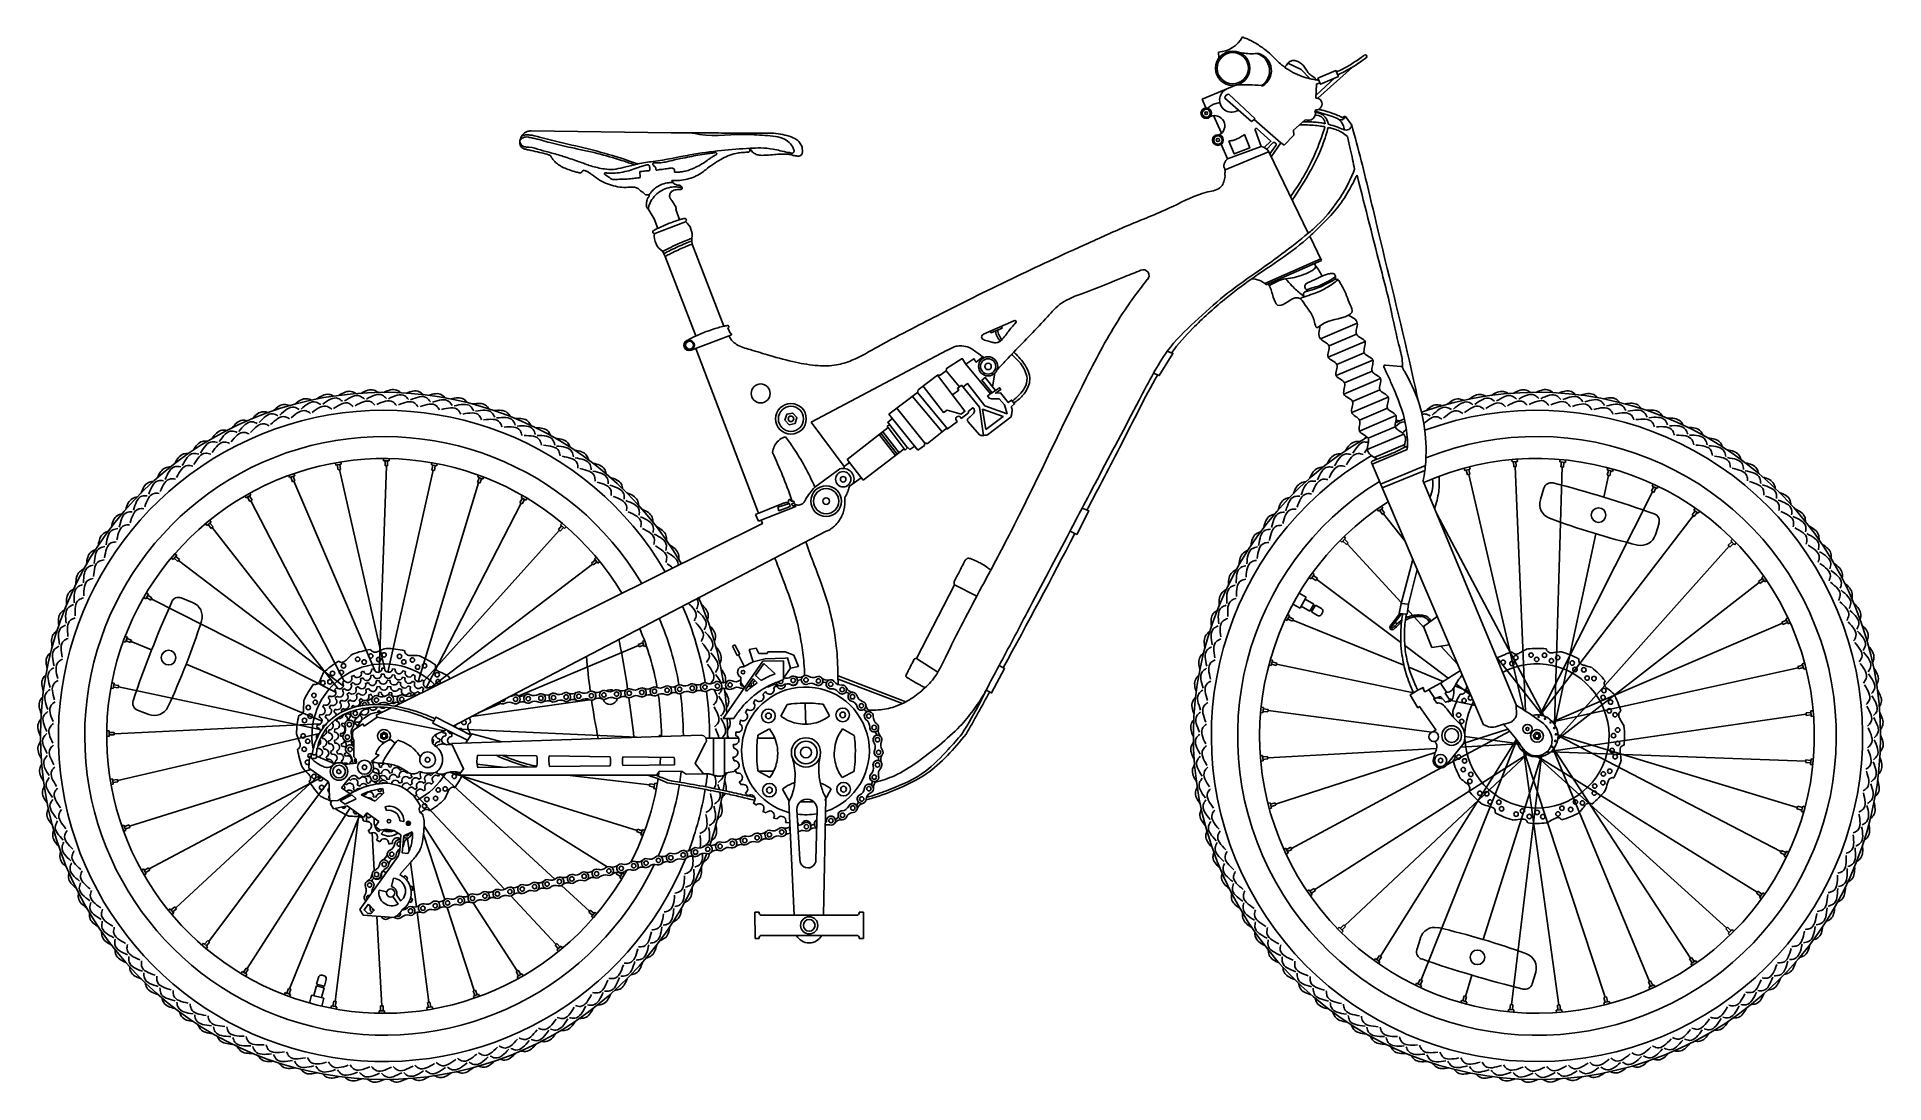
# Model space of a CAD drawing. Header units: millimetres. Extents: x -1488 to 354, y -1 to 1042.
import ezdxf

# ---------------------------------------------------------------- set-up
doc = ezdxf.new("R2010")
doc.units = ezdxf.units.MM
doc.layers.add('ceco.net 420', color=7, linetype='Continuous')

msp = doc.modelspace()

# ---------------------------------------------------------------- linework, layer by layer
at = {"layer": 'ceco.net 420'}
for p, q in [((-309.4, 1021.2), (-309.7, 1027.2)), ((-227.2, 1009.9), (-240.5, 1016.2)), ((-218.3, 1000.7), (-227.2, 1009.9)), ((-303.3, 981.4), (-276.7, 957.9)), ((-273.2, 960.8), (-299.4, 985.3)), ((-276.7, 957.9), (-273.2, 960.8)), ((-234.9, 949.2), (-223.2, 959.8)), ((-213.6, 968.5), (-212.4, 969.5)), ((-267.3, 933.2), (-273.3, 949.7)), ((-244.3, 934.4), (-234.5, 944.4)), ((-234.5, 944.4), (-234.9, 949.2)), ((-247.5, 936.7), (-244.3, 934.4)), ((-218.6, 843.6), (-207, 819.5)), ((-207, 819.5), (-262.1, 795)), ((-193.6, 802.6), (-193, 803)), ((-544.1, 745.8), (-513.8, 759.3)), ((-208, 741.4), (-171.3, 757)), ((-200.2, 723), (-163.6, 738.5)), ((-199.5, 734.2), (-172.1, 745.8)), ((-715.8, 658.2), (-580.2, 729.9)), ((-192.4, 704.6), (-155.9, 720.1)), ((-191.7, 715.7), (-164.3, 727.4)), ((-184.6, 686.2), (-148.1, 701.6)), ((-183.9, 697.3), (-156.6, 708.9)), ((-176.8, 667.7), (-140.4, 683.2)), ((-176.1, 678.9), (-148.9, 690.5)), ((-609.7, 630.4), (-638.4, 666.2)), ((-558.9, 667.6), (-566.4, 661.8)), ((-554.6, 672.6), (-558.9, 669)), ((-558.9, 669), (-558.9, 667.6)), ((-169, 660.2), (-141.2, 672)), ((-169, 649.3), (-132.7, 664.7)), ((-682.9, 613.9), (-715.8, 658.2)), ((-600.2, 636.7), (-585.3, 648.4)), ((-581.7, 651.4), (-585.3, 648.4)), ((-580, 651.4), (-581.7, 651.4)), ((-570.1, 659), (-580, 651.4)), ((-559.2, 658.6), (-548, 645.4)), ((-161.3, 630.9), (-125, 646.3)), ((-160.5, 642.1), (-133.4, 653.6)), ((-664.2, 600.4), (-623.3, 631.6)), ((-623.3, 631.6), (-622.1, 630.4)), ((-622.1, 630.4), (-619.6, 632.9)), ((-619.6, 632.9), (-617.4, 630.8)), ((-617.4, 630.8), (-612.7, 634.1)), ((-602.8, 634.9), (-609.7, 630.4)), ((-156.6, 616.2), (-121.7, 631)), ((-154.3, 623), (-124, 635.8)), ((-124.7, 632.8), (-121.2, 634.3)), ((-1190, 615.3), (-1190.4, 617.6)), ((-1190, 615.3), (-1184.6, 616.2)), ((-1187.7, 610.7), (-1188.5, 615.6)), ((-1187.7, 610.7), (-1185.2, 611.1)), ((-1141.5, 412.8), (-1186.4, 610.9)), ((-1185.2, 611.1), (-1186, 616)), ((-1184.6, 616.2), (-1184.9, 618.6)), ((-1146.7, 408.8), (-1139.6, 614.6)), ((-1142.4, 619.6), (-1142.3, 621.9)), ((-1142.4, 619.6), (-1136.9, 619.5)), ((-1140.9, 614.6), (-1140.8, 619.6)), ((-1140.9, 614.6), (-1138.4, 614.6)), ((-1138.4, 614.6), (-1138.4, 619.6)), ((-1092.9, 610.2), (-1138, 408.8)), ((-1136.9, 619.5), (-1136.8, 621.9)), ((-1094.7, 615.5), (-1094.3, 617.8)), ((-1094.7, 615.5), (-1089.3, 614.5)), ((-1094.1, 610.4), (-1093.2, 615.2)), ((-1094.1, 610.4), (-1091.7, 609.9)), ((-1091.7, 609.9), (-1090.8, 614.8)), ((-1089.3, 614.5), (-1088.9, 616.8)), ((-712.2, 593.4), (-687.3, 611.6)), ((-682.9, 613.9), (-683.1, 612.1)), ((-677.6, 617.8), (-682.9, 613.9)), ((-664.2, 600.4), (-680, 620.9)), ((-156.6, 616.2), (-45.3, 356.4)), ((-151.8, 621.3), (-156.4, 619.3)), ((-64.1, 610), (-64.7, 612.3)), ((-64.1, 610), (-58.8, 611.4)), ((-61.4, 605.6), (-62.6, 610.4)), ((-59, 606.2), (-60.2, 611)), ((-58.8, 611.4), (-59.4, 613.6)), ((-17, 618.5), (-17.2, 620.8)), ((-17, 618.5), (-11.5, 618.9)), ((-15.1, 613.7), (-15.5, 618.6)), ((-15.1, 613.7), (-12.7, 613.9)), ((-13.9, 613.8), (-3.4, 370)), ((-12.7, 613.9), (-13.1, 618.8)), ((-11.5, 618.9), (-11.7, 621.2)), ((33.1, 613.5), (25.3, 357)), ((30.8, 618.6), (31, 621)), ((30.8, 618.6), (36.3, 618.1)), ((31.8, 613.6), (32.3, 618.5)), ((31.8, 613.6), (34.3, 613.3)), ((34.3, 613.3), (34.7, 618.3)), ((36.3, 618.1), (36.5, 620.4)), ((77.9, 610.5), (78.5, 612.8)), ((77.9, 610.5), (83.2, 609)), ((78, 605.3), (79.3, 610.1)), ((80.4, 604.7), (81.7, 609.4)), ((83.2, 609), (83.8, 611.3)), ((-1236.1, 602.9), (-1236.9, 605.1)), ((-1236.1, 602.9), (-1231, 604.7)), ((-1233.1, 598.7), (-1234.7, 603.4)), ((-1233.1, 598.7), (-1230.7, 599.6)), ((-1230.7, 599.6), (-1232.4, 604.2)), ((-1231.9, 599.2), (-1150.9, 409.9)), ((-1231, 604.7), (-1231.7, 606.9)), ((-1047.7, 597.6), (-1107.7, 399.3)), ((-1048.8, 598.1), (-1047.1, 602.7)), ((-1048.8, 598.1), (-1046.5, 597.2)), ((-1048.5, 603.2), (-1047.7, 605.4)), ((-1048.5, 603.2), (-1043.4, 601.3)), ((-1046.5, 597.2), (-1044.8, 601.8)), ((-1043.4, 601.3), (-1042.6, 603.5)), ((-666.1, 602.8), (-677.8, 594.3)), ((-105.6, 599.5), (-13, 376.2)), ((-61.4, 605.6), (-59, 606.2)), ((-5.4, 371.3), (-60.2, 605.9)), ((11.3, 580.9), (14.8, 592.5)), ((74.6, 583.4), (79.2, 605)), ((78, 605.3), (80.4, 604.7)), ((122.1, 589.2), (124.2, 593.7)), ((122.9, 594.3), (123.9, 596.4)), ((122.9, 594.3), (127.8, 591.9)), ((124.4, 588.1), (126.5, 592.6)), ((127.8, 591.9), (128.8, 594.1)), ((-1279.4, 582.6), (-1280.6, 584.6)), ((-1279.4, 582.6), (-1274.6, 585.3)), ((-1275.7, 579.1), (-1278.1, 583.3)), ((-1273.5, 580.3), (-1276, 584.6)), ((-1274.6, 585.3), (-1275.8, 587.4)), ((-1275.7, 579.1), (-1273.5, 580.3)), ((-1274.6, 579.7), (-1181.6, 399.9)), ((-1100, 393.4), (-1005.3, 577.4)), ((-1006.4, 578.1), (-1003.9, 582.3)), ((-1006.4, 578.1), (-1004.2, 576.8)), ((-1005.2, 583.1), (-1004, 585.1)), ((-1005.2, 583.1), (-1000.4, 580.3)), ((-1004.2, 576.8), (-1001.7, 581.1)), ((-1000.4, 580.3), (-999.2, 582.3)), ((-771.3, 566.2), (-745.3, 576.7)), ((-731.1, 574), (-768.4, 559.5)), ((-731.7, 575.4), (-731.1, 574)), ((-150.3, 569.4), (-151.6, 571.3)), ((-150.3, 569.4), (-145.7, 572.5)), ((-145.7, 572.5), (-147.1, 574.5)), ((-144.2, 567.6), (-147, 571.7)), ((10.6, 366.1), (123.2, 588.7)), ((122.1, 589.2), (124.4, 588.1)), ((164.4, 570.5), (165.7, 572.5)), ((-1318.5, 555.1), (-1320, 556.9)), ((-1318.5, 555.1), (-1314.3, 558.6)), ((-1314.2, 552.3), (-1317.4, 556.1)), ((-1314.3, 558.6), (-1315.8, 560.4)), ((-1312.3, 553.8), (-1315.5, 557.6)), ((-1314.2, 552.3), (-1312.3, 553.8)), ((-1187.5, 392.3), (-1313.3, 553.1)), ((-968, 551), (-964.8, 554.7)), ((-966.1, 549.4), (-962.9, 553.1)), ((-966, 555.7), (-964.4, 557.5)), ((-966, 555.7), (-961.8, 552.2)), ((-961.8, 552.2), (-960.2, 553.9)), ((-768.4, 559.5), (-771.3, 566.2)), ((-146.2, 566.2), (-149, 570.3)), ((-146.2, 566.2), (-144.2, 567.6)), ((-145.2, 566.9), (-123.9, 539.9)), ((14.6, 365.2), (-91.9, 566.6)), ((163.7, 564.9), (11, 366)), ((126, 545.9), (129.6, 557.5)), ((162.7, 565.7), (165.6, 569.7)), ((162.7, 565.7), (164.8, 564.2)), ((164.4, 570.5), (168.8, 567.4)), ((164.8, 564.2), (167.6, 568.2)), ((168.8, 567.4), (170.2, 569.3)), ((-1102.2, 399.9), (-967.1, 550.2)), ((-701.7, 549.2), (-1073, 355.1)), ((-968, 551), (-966.1, 549.4)), ((-186.8, 538.6), (-188.4, 540.2)), ((-186.8, 538.6), (-182.9, 542.4)), ((-182.2, 536.1), (-185.7, 539.6)), ((-182.9, 542.4), (-184.5, 544.1)), ((-180.5, 537.9), (-183.9, 541.4)), ((-182.2, 536.1), (-180.5, 537.9)), ((-181.4, 537), (-127.5, 478.2)), ((25.8, 356.2), (66.7, 546.8)), ((199.5, 534.5), (28.7, 343)), ((198.6, 535.4), (202.2, 538.9)), ((198.6, 535.4), (200.4, 533.6)), ((200.4, 533.6), (203.9, 537.1)), ((201.1, 539.9), (202.8, 541.6)), ((201.1, 539.9), (205, 536)), ((205, 536), (206.6, 537.7)), ((-1352.3, 521.2), (-1354.1, 522.8)), ((-1352.3, 521.2), (-1348.7, 525.4)), ((-1347.6, 519.2), (-1351.3, 522.4)), ((-1348.7, 525.4), (-1350.5, 527)), ((-1346, 521.1), (-1349.7, 524.3)), ((-1347.6, 519.2), (-1346, 521.1)), ((-1182.5, 395.3), (-1346.8, 520.1)), ((-934.1, 516.7), (-1095, 393.9)), ((-934.9, 517.7), (-931.1, 520.8)), ((-934.9, 517.7), (-933.3, 515.8)), ((-933.3, 515.8), (-929.5, 518.9)), ((-932.1, 522), (-930.3, 523.5)), ((-932.1, 522), (-928.6, 517.7)), ((-928.6, 517.7), (-926.8, 519.2)), ((-115.9, 521.3), (-127.7, 477.4)), ((-217.4, 501.8), (-219.3, 503.2)), ((-217.4, 501.8), (-214.2, 506.3)), ((-212.5, 500.2), (-216.5, 503.1)), ((-214.2, 506.3), (-216.1, 507.7)), ((-211.1, 502.2), (-215.1, 505.1)), ((-212.5, 500.2), (-211.1, 502.2)), ((-127.9, 438.4), (-211.8, 501.2)), ((-120.2, 476.7), (-111.7, 511.4)), ((28.6, 342.1), (229.5, 498.4)), ((228.8, 499.4), (232.8, 502.2)), ((228.8, 499.4), (230.2, 497.4)), ((230.2, 497.4), (234.2, 500.2)), ((232, 503.4), (233.9, 504.8)), ((232, 503.4), (235.1, 498.9)), ((235.1, 498.9), (237, 500.2)), ((-1379.6, 482), (-1381.7, 483.2)), ((-1379.6, 482), (-1376.9, 486.8)), ((-1376.9, 486.8), (-1378.9, 488)), ((-1374.6, 480.8), (-1378.9, 483.3)), ((-1373.4, 483), (-1377.6, 485.5)), ((-1374.6, 480.8), (-1373.4, 483)), ((-1374, 481.9), (-1189.8, 388.7)), ((-1332.8, 478.4), (-1344.1, 482.9)), ((-610.8, 422.6), (-573, 496)), ((-572.9, 496.1), (-572.9, 496.1)), ((-229.3, 487.6), (-222.2, 483.5)), ((-222.2, 483.5), (-228.4, 472.7)), ((-223.3, 481.6), (-214.5, 476.6)), ((-241.1, 460.3), (-243.3, 461.3)), ((-241.1, 460.3), (-238.8, 465.3)), ((-238.8, 465.3), (-240.9, 466.3)), ((-236, 459.6), (-240.5, 461.7)), ((-235, 461.8), (-239.4, 463.9)), ((-236, 459.6), (-235, 461.8)), ((-235.5, 476.8), (-228.4, 472.7)), ((-124.9, 415.7), (-235.5, 460.7)), ((-227.3, 474.7), (-218.5, 469.7)), ((-214.5, 476.6), (-218.5, 469.7)), ((-218, 470.5), (-216.6, 469.7)), ((-213.1, 475.8), (-217.1, 468.9)), ((-217.1, 468.9), (-211, 465.4)), ((-215, 475.7), (-213.6, 474.9)), ((-213.1, 475.8), (-207.1, 472.3)), ((-205.9, 468.3), (-206.9, 466.5)), ((-138.4, 454.8), (-128.9, 467.3)), ((-137.2, 454), (-127.3, 467.2)), ((-129.6, 467.4), (-127.7, 477.4)), ((-121.5, 466.7), (-129.6, 467.4)), ((-127.7, 477.4), (-120.2, 476.7)), ((-120.2, 476.7), (-121.5, 466.7)), ((-120.9, 471), (-115.8, 465.4)), ((-114.6, 464), (-104.9, 453.4)), ((-91.6, 464.5), (-105.3, 454.5)), ((252.2, 458.7), (256.6, 460.7)), ((256, 462.1), (258.1, 463.1)), ((256, 462.1), (258.3, 457.1)), ((-1397.8, 443.8), (-1400, 444.6)), ((-1399.8, 438.7), (-1397.8, 443.8)), ((-1393.8, 440.7), (-1398.4, 442.4)), ((-131.6, 457.1), (-133.7, 458.6)), ((-105.3, 454.5), (-96.9, 433.5)), ((23.3, 359.5), (252.7, 457.6)), ((252.2, 458.7), (253.2, 456.4)), ((253.2, 456.4), (257.7, 458.5)), ((258.3, 457.1), (260.4, 458.1)), ((-1399.8, 438.7), (-1402, 439.5)), ((-1394.6, 438.4), (-1399.2, 440.1)), ((-1394.6, 438.4), (-1393.8, 440.7)), ((-1394.2, 439.5), (-1373.8, 431)), ((-1007.4, 385.2), (-888, 435.3)), ((-888.5, 436.5), (-883.8, 438.1)), ((-888.5, 436.5), (-887.6, 434.2)), ((-887.6, 434.2), (-883, 435.8)), ((-884.3, 439.6), (-882.1, 440.4)), ((-884.3, 439.6), (-882.5, 434.4)), ((-882.5, 434.4), (-880.3, 435.2)), ((-794.4, 434.7), (-792, 436)), ((-789.6, 425.6), (-794.4, 434.7)), ((-792, 436), (-787.2, 426.8)), ((-787.2, 426.8), (-789.6, 425.6)), ((-788.5, 426.1), (-782.6, 414.7)), ((-777.9, 431.6), (-770.7, 432.8)), ((-773.9, 419.1), (-777.9, 431.6)), ((-770.7, 432.8), (-768, 427.5)), ((-768, 427.5), (-759.8, 427.6)), ((-759.8, 427.6), (-759.3, 429)), ((-759.3, 429), (-742, 429)), ((-742, 429), (-733.1, 425.7)), ((-733.1, 425.7), (-728.6, 414.5)), ((-80.5, 402.9), (-123.9, 435.3)), ((-96.9, 433.5), (-79.5, 436.1)), ((-87.9, 434.9), (-71, 416.5)), ((-33.1, 424.8), (13.7, 365.4)), ((-1339.4, 416.7), (-1203.7, 360.1)), ((-1174.4, 404.5), (-1172.1, 405.7)), ((-1164.8, 408.9), (-1162.3, 409.7)), ((-1152.5, 405.9), (-1155.2, 405.4)), ((-1154.5, 411.7), (-1152, 412.1)), ((-1141.8, 406.9), (-1144.6, 406.8)), ((-1144, 412.8), (-1141.4, 412.8)), ((-1131.2, 405.9), (-1133.9, 406.3)), ((-1133.4, 412.3), (-1130.8, 411.9)), ((-1123, 410.2), (-1120.5, 409.4)), ((-1113.1, 406.4), (-1110.8, 405.3)), ((-803.6, 362.8), (-764, 420)), ((-783.3, 414.3), (-773.9, 419.1)), ((-773.9, 419.1), (-761.9, 422.3)), ((-771.4, 405.7), (-763.2, 417.6)), ((-765.8, 400.7), (-771.4, 405.7)), ((-764, 420), (-743.6, 420.1)), ((-751.7, 407.3), (-763.2, 417.6)), ((-761.9, 422.3), (-741.9, 422.7)), ((-743.6, 420.1), (-743.5, 401.3)), ((-736.7, 412.8), (-743.5, 402.9)), ((-741.9, 422.7), (-739.5, 423.1)), ((-739.5, 423.1), (-736.7, 412.8)), ((-728.6, 414.5), (-736.7, 412.8)), ((-257.3, 415.4), (-259.6, 416)), ((-255.9, 420.7), (-258.1, 421.3)), ((-257.3, 415.4), (-255.9, 420.7)), ((-252.2, 415.5), (-256.9, 416.8)), ((-251.5, 417.9), (-256.3, 419.2)), ((-252.2, 415.5), (-251.5, 417.9)), ((-251.8, 416.7), (-115.2, 388.3)), ((-85.5, 399.7), (-120, 413.7)), ((268.4, 413.3), (23.6, 359.2)), ((268.1, 414.5), (272.9, 415.8)), ((268.1, 414.5), (268.8, 412.1)), ((268.8, 412.1), (273.5, 413.4)), ((272.5, 417.3), (274.8, 417.8)), ((272.5, 417.3), (273.9, 411.9)), ((273.9, 411.9), (276.2, 412.5)), ((-1412.1, 392.5), (-1414.4, 392.9)), ((-1411.1, 397.9), (-1413.4, 398.3)), ((-1412.1, 392.5), (-1411.1, 397.9)), ((-1406.9, 393.1), (-1411.8, 394)), ((-1406.5, 395.5), (-1411.3, 396.4)), ((-1406.9, 393.1), (-1406.5, 395.5)), ((-1205.8, 351.7), (-1406.7, 394.3)), ((-1191.1, 391.5), (-1189.3, 393.4)), ((-1181.4, 392.5), (-1183.5, 390.7)), ((-1183.3, 398.7), (-1181.2, 400.2)), ((-1176.7, 388.6), (-1178.9, 386.7)), ((-1172.6, 398.6), (-1175, 397.2)), ((-1167.6, 394.6), (-1170.1, 393.1)), ((-1167.1, 388), (-1169.7, 386.3)), ((-1162.9, 403.2), (-1165.4, 402.2)), ((-1157.5, 398.6), (-1160.2, 397.7)), ((-1157, 392.5), (-1159.9, 391.5)), ((-1146.8, 400.6), (-1149.7, 400.3)), ((-1146.1, 394.7), (-1149.2, 394.3)), ((-1147.2, 388.5), (-1144.7, 388.8)), ((-1135.9, 400.5), (-1138.8, 400.8)), ((-1135, 394.4), (-1138.1, 394.7)), ((-1136.7, 388.5), (-1134.2, 388.2)), ((-1125.2, 398.3), (-1128, 399.1)), ((-1124.2, 391.6), (-1127.2, 392.6)), ((-1120.8, 403.1), (-1123.4, 404)), ((-1115.2, 394), (-1117.8, 395.4)), ((-1114.4, 386.5), (-1117, 388.2)), ((-1111.1, 398.6), (-1113.5, 399.9)), ((-1106.2, 387.9), (-1108.5, 389.7)), ((-1102.3, 392.4), (-1104.4, 394.2)), ((-1103.9, 401.2), (-1101.8, 399.7)), ((-1095.7, 394.6), (-1094.4, 393.3)), ((-786.1, 403.9), (-786.1, 398.5)), ((-782.5, 393.2), (-786.1, 398.5)), ((-781.3, 391.4), (-773.9, 402.1)), ((-780.3, 389.9), (-781.3, 391.4)), ((-769.7, 398.2), (-773.9, 402.1)), ((-761.5, 389.5), (-764.1, 386.6)), ((-750.3, 395.6), (-753.4, 393.2)), ((-743.5, 402.9), (-743.5, 401.3)), ((-725.7, 401.6), (-729.4, 400.4)), ((-700.5, 398.7), (-704.4, 398.9)), ((-677.8, 387.5), (-681.4, 388.9)), ((-115.2, 388.4), (-110.9, 391)), ((-59.3, 389.1), (-74.1, 395.1)), ((-58, 385.9), (-72.9, 397.1)), ((-1376.5, 366.7), (-1387.8, 371.1)), ((-1203, 374.1), (-1201.8, 376.4)), ((-1197.7, 383.3), (-1196.2, 385.4)), ((-1196.5, 373.7), (-1195.1, 376.1)), ((-1190.6, 372), (-1191.9, 369.4)), ((-1190.7, 382.8), (-1189, 384.9)), ((-1184.4, 381), (-1186.3, 378.7)), ((-1184.7, 370.2), (-1183.1, 372.8)), ((-1178.1, 379.1), (-1175.9, 381.3)), ((-1172.8, 375.9), (-1174.5, 374.1)), ((-1164.6, 382.5), (-1166.7, 381.1)), ((-1158.2, 372.3), (-1156.5, 373.3)), ((-1155, 386.8), (-1157.4, 386)), ((-1148.2, 370.1), (-1146.2, 370.5)), ((-1139.2, 376.7), (-1137.3, 376.5)), ((-1126.5, 386.1), (-1126.1, 385.9)), ((-1054.7, 364.7), (-936.9, 381.3)), ((-1047.9, 368.2), (-1025.2, 377.8)), ((-779.8, 372), (-781.3, 368.4)), ((-771.4, 381.5), (-773.5, 378.3)), ((-739.8, 376.6), (-746.1, 364.9)), ((-703.9, 376.8), (-697.5, 365.2)), ((-660.4, 369.2), (-663.2, 371.7)), ((-265.5, 368.2), (-267.8, 368.5)), ((-264.9, 373.7), (-267.3, 373.9)), ((-265.5, 368.2), (-264.9, 373.7)), ((-260.4, 369.3), (-265.3, 369.7)), ((-260.2, 371.8), (-265.1, 372.2)), ((-260.4, 369.3), (-260.2, 371.8)), ((-260.3, 370.5), (-97, 348.9)), ((-91.7, 383.4), (-86.3, 382.3)), ((-77.7, 380.5), (-53.5, 375.5)), ((-13, 376.2), (-12.4, 366.3)), ((276.2, 368.3), (281.1, 368.7)), ((281, 370.2), (283.3, 370.4)), ((281, 370.2), (281.4, 364.7)), ((-1416.1, 350.3), (-1418.4, 350.4)), ((-1416.1, 344.8), (-1416.1, 350.3)), ((-1204.8, 357.5), (-1411.2, 347.5)), ((-1208.9, 353.8), (-1208.5, 356.4)), ((-1206.7, 364.1), (-1206, 366.6)), ((-1202.9, 353.3), (-1202.5, 356)), ((-1200.6, 363.8), (-1199.7, 366.4)), ((-1197.1, 351.3), (-1197.3, 348.4)), ((-1191.3, 349.1), (-1190.9, 352.2)), ((-1189.2, 360), (-1188.2, 362.9)), ((-1183.5, 358.1), (-1184.2, 355.6)), ((-1179.2, 367.7), (-1180.5, 365.4)), ((-1170.9, 357.6), (-1170.1, 359.3)), ((-1165.7, 366), (-1164.4, 367.4)), ((-889.7, 343.9), (-1066.9, 352)), ((-803.6, 362.8), (-793.1, 362.8)), ((-786.4, 361.2), (-787.2, 357.4)), ((-769.1, 345.9), (-757.5, 352.3)), ((-673.1, 345.8), (-684.6, 352.2)), ((-82.5, 316.1), (-19.3, 350.1)), ((-21.1, 352), (-65.6, 337.7)), ((276.3, 367.1), (22.4, 330.2)), ((276.2, 368.3), (276.4, 365.8)), ((276.4, 365.8), (281.3, 366.2)), ((281.4, 364.7), (283.8, 364.9)), ((-1416.1, 344.8), (-1418.5, 344.9)), ((-1411.2, 348.8), (-1416.1, 348.8)), ((-1411.2, 346.3), (-1416.1, 346.3)), ((-1411.2, 346.3), (-1411.2, 348.8)), ((-1407.5, 300.7), (-1206.4, 347.8)), ((-1209.4, 343.2), (-1209.4, 345.8)), ((-1208.2, 332.7), (-1208.4, 333.5)), ((-1203.4, 342.6), (-1203.4, 345.4)), ((-1202, 332), (-1202.5, 334.7)), ((-1197.2, 340.4), (-1196.9, 337.5)), ((-1190.9, 338), (-1191.2, 341.1)), ((-1185.4, 345.2), (-1185.3, 347.7)), ((-1184.7, 337.3), (-1184.1, 334.8)), ((-1173, 340), (-1172.6, 338.2)), ((-1092.5, 341.5), (-1092.8, 338.4)), ((-1086.7, 339.3), (-1086.4, 342.2)), ((-1080.9, 337.3), (-1080.9, 336.9)), ((-1080.4, 348), (-1080.3, 345.3)), ((-1074.9, 336.9), (-1074.9, 336.6)), ((-825.7, 345.9), (-1074.6, 337.9)), ((-1074.4, 347.4), (-1074.3, 344.8)), ((-867.6, 345.8), (-867.6, 344.6)), ((-867.6, 345.8), (-865.3, 345.8)), ((-821, 343.2), (-788.4, 343.1)), ((-813.3, 343.1), (-813.4, 306.2)), ((-802.2, 343.1), (-802.2, 306.2)), ((-793.6, 336.8), (-793, 333)), ((-791.1, 349.3), (-791.2, 345.5)), ((-769.5, 343.1), (-752.2, 343.1)), ((-650.2, 346), (-652, 349.4)), ((-92.2, 332.8), (-260.6, 323.6)), ((-12.7, 341.3), (-148, 125.7)), ((-107.5, 102), (-12.5, 340.3)), ((-11.5, 337.3), (-68.3, 334.1)), ((-64.1, 344.6), (-11.7, 337.7)), ((120.1, 100.5), (24.2, 332.2)), ((24.5, 332.6), (160.9, 123.7)), ((28.8, 346.3), (267.5, 273.9)), ((251.2, 229.9), (28.8, 345.8)), ((-1216.1, 324.7), (-1216.9, 313.3)), ((-1216.1, 324.7), (-1214.7, 325)), ((-1205.8, 323.7), (-1206.3, 324.9)), ((-1198.7, 321.7), (-1199.7, 324.3)), ((-1195.2, 329.7), (-1194.3, 327)), ((-1191.1, 319.6), (-1190.1, 317.9)), ((-1188, 327.3), (-1189.2, 330.2)), ((-1183, 317.7), (-1184.5, 320.1)), ((-1180.4, 325), (-1181.5, 327.3)), ((-1175.3, 317.5), (-1176, 318.3)), ((-1144.6, 313.9), (-1146.5, 314.1)), ((-1134.7, 314.6), (-1136.6, 314.2)), ((-1024.2, 314), (-1049.1, 317)), ((-989.7, 325.5), (-1048.7, 326.2)), ((-989.8, 314.5), (-1048.5, 313.7)), ((-916.3, 324.6), (-977.1, 325.3)), ((-916.5, 315.6), (-976.9, 314.7)), ((-852.3, 316.5), (-903.8, 315.8)), ((-852.4, 323.8), (-903.7, 324.4)), ((-793.9, 324.1), (-792.7, 320.5)), ((-648.6, 320.7), (-649.1, 324.5)), ((-265.7, 325.9), (-268.1, 325.7)), ((-265.3, 320.4), (-267.6, 320.2)), ((-265.3, 320.4), (-265.7, 325.9)), ((-260.7, 324.8), (-265.6, 324.4)), ((-260.5, 322.3), (-265.4, 321.9)), ((-260.5, 322.3), (-260.7, 324.8)), ((-93.6, 328.6), (-252.7, 277.3)), ((-237, 233.1), (-87.5, 313.4)), ((-213.8, 192.3), (-2.2, 326.9)), ((-1.8, 326.7), (-183.8, 156.1)), ((-45.7, 142.2), (12, 324.8)), ((12.4, 324.9), (-17.4, 77.2)), ((-5.3, 329), (29.6, 76.9)), ((75.9, 84.7), (-4.5, 328.4)), ((8.3, 324.4), (197.1, 153.6)), ((227.5, 189.4), (9.2, 324.4)), ((21.6, 329.5), (276, 320.1)), ((276.1, 321.3), (275.9, 318.9)), ((275.9, 318.9), (280.8, 318.4)), ((276.1, 321.3), (281, 320.9)), ((281.2, 322.4), (280.6, 316.9)), ((280.6, 316.9), (283, 316.7)), ((281.2, 322.4), (283.5, 322.2)), ((-1412.8, 302.6), (-1415.1, 302.3)), ((-1411.9, 297.2), (-1414.2, 296.8)), ((-1411.9, 297.2), (-1412.8, 302.6)), ((-1407.7, 302), (-1412.6, 301.1)), ((-1407.3, 299.5), (-1412.1, 298.7)), ((-1407.3, 299.5), (-1407.7, 302)), ((-1395.7, 255.3), (-1214.9, 311.9)), ((-1204, 304.3), (-1376.2, 212.6)), ((-1206.7, 306.2), (-1349.6, 173.9)), ((-1316.7, 140.4), (-1197.4, 299.7)), ((-1186.7, 311.9), (-1184.7, 309.3)), ((-1179.3, 296.5), (-1180.9, 297.7)), ((-1177, 302.4), (-1175.3, 300.9)), ((-1166.7, 302.5), (-1169.4, 304.1)), ((-1168.6, 296.6), (-1166, 295.3)), ((-1156.6, 298), (-1159.5, 299)), ((-1157.2, 304.6), (-1159, 305.3)), ((-1144.3, 307.9), (-1147.1, 308.1)), ((-1136.5, 302.1), (-1139, 301.9)), ((-1133.7, 308.7), (-1136.4, 308.2)), ((-1128.7, 303.8), (-1126.3, 304.7)), ((-1123.9, 299.2), (-1126.8, 298.1)), ((-1123.7, 312.5), (-1126.1, 311.2)), ((-1119.2, 308.2), (-1117.9, 309)), ((-1114, 304.3), (-1116.7, 302.7)), ((-1116.2, 296.1), (-1113.7, 297.5)), ((-1107.1, 302), (-1104.9, 303.9)), ((-1100.3, 300), (-1102.4, 298.2)), ((-1093, 307.9), (-1094.8, 305.7)), ((-1092.6, 299.1), (-1094.5, 297.2)), ((-1086, 307.4), (-1087.5, 305.2)), ((-971.6, 202.3), (-1085.4, 307.1)), ((-1076.6, 309.1), (-1067.3, 306.2)), ((-1071.4, 309.5), (-1066.9, 306.8)), ((-1067, 306.1), (-889.6, 251.1)), ((-1065.9, 306.1), (-919.3, 214.7)), ((-877, 296.4), (-959.2, 306.2)), ((-876.8, 297.6), (-877.3, 295.1)), ((-877.3, 295.1), (-872.4, 294.2)), ((-876.8, 297.6), (-872, 296.7)), ((-871.7, 298.2), (-872.7, 292.8)), ((-871.7, 298.2), (-869.4, 297.7)), ((-802.2, 308), (-791.2, 310)), ((-792, 311.6), (-790.2, 308.2)), ((-787.9, 299.5), (-785.5, 296.5)), ((-768.9, 310), (-757.3, 303.7)), ((-768.9, 310), (-753.4, 310)), ((-673.3, 309.9), (-685, 303.7)), ((-655.7, 296.4), (-654.9, 300.1)), ((-1170.3, 290.7), (-1172.7, 292)), ((-1164.7, 286.6), (-1150.6, 280.1)), ((-1160.4, 286.6), (-1163, 287.5)), ((-1149.9, 284.3), (-1152.6, 284.7)), ((-1150.6, 280.1), (-1142.5, 288.2)), ((-1147.9, 290.1), (-1145, 289.9)), ((-1143.2, 292.7), (-1142.5, 288.2)), ((-1109.3, 286.1), (-1111.7, 284.9)), ((-1108.8, 293.4), (-1111.1, 292)), ((-1021.6, 192.1), (-1109.6, 286)), ((-1100.5, 292), (-1102.6, 290.4)), ((-872.7, 292.8), (-870.4, 292.3)), ((-781.8, 288.4), (-779, 285.8)), ((-773.9, 278.4), (-770.6, 276.4)), ((-738.2, 280.8), (-744.6, 292.3)), ((-738.1, 279.6), (-732.9, 166.4)), ((-701.4, 283.6), (-703.5, 166.4)), ((-702.4, 280.9), (-696.1, 292.6)), ((-670.8, 276), (-668.7, 279.2)), ((-258.2, 278.7), (-260.5, 278.1)), ((-256.8, 273.4), (-258.2, 278.7)), ((-253.1, 278.5), (-257.8, 277.2)), ((-252.4, 276.1), (-253.1, 278.5)), ((-1278.5, 113.2), (-1175.8, 273.5)), ((-1166.1, 266.6), (-1236.1, 93)), ((-1167.1, 267.3), (-1190.8, 80.5)), ((-1139.3, 270.9), (-1140.9, 274.7)), ((-1126.1, 260.6), (-1122, 260)), ((-764.3, 270), (-760.8, 268.6)), ((-753.5, 263.4), (-749.7, 262.6)), ((-741.6, 258.8), (-737.8, 258.6)), ((-730.2, 272), (-727.2, 222)), ((-710, 271.8), (-711.2, 221.7)), ((-701.8, 259), (-700.5, 259.7)), ((-691.8, 261.9), (-688.8, 264.3)), ((-256.8, 273.4), (-259.1, 272.8)), ((-252.4, 276.1), (-257.2, 274.8)), ((267.9, 275.1), (267.2, 272.7)), ((267.2, 272.7), (272, 271.4)), ((267.9, 275.1), (272.6, 273.8)), ((273, 275.3), (271.6, 270)), ((271.6, 270), (273.8, 269.4)), ((273, 275.3), (275.3, 274.7)), ((-1401.3, 256.2), (-1403.5, 255.5)), ((-1399.4, 251.1), (-1401.7, 250.3)), ((-1399.4, 251.1), (-1401.3, 256.2)), ((-1396.1, 256.5), (-1400.8, 254.8)), ((-1395.3, 254.1), (-1399.9, 252.5)), ((-1395.3, 254.1), (-1396.1, 256.5)), ((-1151.6, 211), (-1153.6, 248.8)), ((-1146, 251.5), (-1147.4, 249.7)), ((-1142.1, 250.8), (-1144.7, 247.6)), ((-1139.3, 252.4), (-1132.2, 251.1)), ((-1132.2, 251.1), (-1125, 246.5)), ((-1125, 246.5), (-1126.1, 230.9)), ((-1122, 245.7), (-1113.7, 249.6)), ((-1116.8, 230.7), (-1118.4, 243.1)), ((-1102.6, 247.2), (-1081.4, 182.1)), ((-1102, 255.2), (-1057.4, 185.9)), ((-889.1, 252.3), (-890, 250)), ((-890, 250), (-885.4, 248.2)), ((-889.1, 252.3), (-884.5, 250.5)), ((-884, 252), (-885.9, 246.8)), ((-885.9, 246.8), (-883.7, 246)), ((-884, 252), (-881.8, 251.1)), ((-729.2, 256.3), (-725.8, 256.7)), ((-716.4, 256), (-712.8, 257.2)), ((-1127.7, 225.4), (-1166.2, 172.2)), ((-1126.1, 230.9), (-1127.7, 225.4)), ((-242.6, 233.5), (-244.7, 232.5)), ((-240.3, 228.5), (-242.6, 233.5)), ((-240.3, 228.5), (-242.4, 227.5)), ((-237.5, 234.2), (-242, 232.1)), ((-236.5, 231.9), (-240.9, 229.9)), ((-236.5, 231.9), (-237.5, 234.2)), ((251.7, 231), (250.7, 228.8)), ((250.7, 228.8), (255.1, 226.7)), ((251.7, 231), (256.2, 228.9)), ((256.8, 230.3), (254.5, 225.3)), ((254.5, 225.3), (256.6, 224.3)), ((256.8, 230.3), (259, 229.3)), ((-1381.9, 212.6), (-1383.9, 211.4)), ((-1379.2, 207.8), (-1381.9, 212.6)), ((-1379.2, 207.8), (-1381.2, 206.6)), ((-1376.8, 213.7), (-1381.1, 211.2)), ((-1375.6, 211.5), (-1379.9, 209.1)), ((-1375.6, 211.5), (-1376.8, 213.7)), ((-1134.4, 195.2), (-1132.5, 203.3)), ((-1115.9, 218.8), (-1126.2, 207)), ((-1109.6, 174.9), (-1115.4, 219.4)), ((-910.6, 209.2), (-909.8, 208.7)), ((-909.4, 209.3), (-910.4, 207.7)), ((-910.4, 207.7), (-906.1, 205.2)), ((-908.3, 209.3), (-904.9, 207.3)), ((-904.1, 208.6), (-906.9, 203.9)), ((-906.9, 203.9), (-904.9, 202.7)), ((-904.1, 208.6), (-902.1, 207.4)), ((-1139.2, 189.7), (-1146.7, 191.5)), ((-1133, 185.3), (-1127.7, 177.6)), ((-1129.2, 186.5), (-1125.3, 180.6)), ((-970.5, 137.6), (-1015.6, 185.7)), ((-937, 170.5), (-964.9, 196.1)), ((-219.4, 191.7), (-221.3, 190.4)), ((-216.3, 187.2), (-219.4, 191.7)), ((-214.5, 193.3), (-218.5, 190.5)), ((-216.3, 187.2), (-218.2, 185.9)), ((-213.1, 191.2), (-217.1, 188.4)), ((-213.1, 191.2), (-214.5, 193.3)), ((228.2, 190.4), (226.8, 188.4)), ((226.8, 188.4), (230.8, 185.6)), ((228.2, 190.4), (232.2, 187.6)), ((233.1, 188.8), (229.9, 184.3)), ((229.9, 184.3), (231.8, 183)), ((233.1, 188.8), (235, 187.5)), ((-1355.2, 172.9), (-1357, 171.4)), ((-1351.7, 168.6), (-1355.2, 172.9)), ((-1350.4, 174.9), (-1354.2, 171.7)), ((-1351.7, 168.6), (-1353.5, 167.2)), ((-1348.8, 173), (-1352.6, 169.8)), ((-1348.8, 173), (-1350.4, 174.9)), ((-1166.2, 172.2), (-1162.8, 166.5)), ((-1162.8, 166.5), (-1132.2, 164.2)), ((-1097.3, 79.7), (-1108.9, 169.4)), ((-1078.8, 174.2), (-1051.9, 91.5)), ((-1052.9, 178.9), (-1009.2, 111)), ((-936.2, 171.4), (-937.8, 169.6)), ((-937.8, 169.6), (-934.1, 166.4)), ((-936.2, 171.4), (-932.4, 168.2)), ((-931.5, 169.4), (-935, 165.2)), ((-931.5, 169.4), (-929.7, 167.9)), ((-767.9, 169.4), (-772, 169.4)), ((-771.8, 143.3), (-772, 169.4)), ((-717.9, 166.4), (-764.9, 166.4)), ((-717.9, 166.4), (-670.9, 166.4)), ((-667.9, 169.4), (-663.8, 169.4)), ((-663.9, 143.3), (-663.8, 169.4)), ((-1144.1, 76), (-1149, 165.4)), ((-935, 165.2), (-933.3, 163.7)), ((-189.3, 154.6), (-190.9, 153)), ((-185.4, 150.7), (-189.3, 154.6)), ((-184.7, 157), (-188.2, 153.5)), ((-185.4, 150.7), (-187.1, 149)), ((-182.9, 155.2), (-186.5, 151.8)), ((-182.9, 155.2), (-184.7, 157)), ((197.9, 154.5), (196.2, 152.8)), ((196.2, 152.8), (199.6, 149.3)), ((197.9, 154.5), (201.4, 151)), ((202.5, 152.1), (198.6, 148.2)), ((198.6, 148.2), (200.2, 146.5)), ((202.5, 152.1), (204.1, 150.4)), ((-1322, 138.5), (-1323.5, 136.7)), ((-1317.8, 134.9), (-1322, 138.5)), ((-1317.6, 141.2), (-1320.8, 137.5)), ((-1317.8, 134.9), (-1319.3, 133.1)), ((-1315.8, 139.6), (-1319, 135.9)), ((-1315.8, 139.6), (-1317.6, 141.2)), ((-969.5, 138.4), (-971.4, 136.8)), ((-971.4, 136.8), (-968.3, 133)), ((-969.5, 138.4), (-966.4, 134.6)), ((-965.2, 135.5), (-969.5, 132)), ((-969.5, 132), (-968, 130.2)), ((-965.2, 135.5), (-963.7, 133.7)), ((-767.9, 143.4), (-771.8, 143.3)), ((-717.9, 146.4), (-764.9, 146.4)), ((-717.9, 146.4), (-670.9, 146.4)), ((-667.9, 143.4), (-663.9, 143.3)), ((-108.4, 143.7), (-111.9, 132)), ((-1279.5, 113.8), (-1282, 109.6)), ((-1277.4, 112.6), (-1279.9, 108.3)), ((-1277.4, 112.6), (-1279.5, 113.8)), ((-1008.1, 111.6), (-1010.2, 110.4)), ((-1008.1, 111.6), (-1005.6, 107.3)), ((-153.1, 123.3), (-154.5, 121.4)), ((-148.7, 120.1), (-153.1, 123.3)), ((-149.1, 126.4), (-151.9, 122.4)), ((-148.7, 120.1), (-150, 118.2)), ((-147, 125), (-149.9, 121)), ((-147, 125), (-149.1, 126.4)), ((161.9, 124.4), (159.9, 123)), ((159.9, 123), (162.7, 118.9)), ((166, 121.2), (161.4, 118.1)), ((161.4, 118.1), (162.8, 116.2)), ((161.9, 124.4), (164.7, 120.4)), ((166, 121.2), (167.3, 119.3)), ((-1283.3, 110.3), (-1284.5, 108.3)), ((-1278.6, 107.6), (-1283.3, 110.3)), ((-1278.6, 107.6), (-1279.8, 105.5)), ((-1237.2, 93.4), (-1239, 88.8)), ((-1234.9, 92.6), (-1237.2, 93.4)), ((-1234.9, 92.6), (-1236.6, 88)), ((-1211.9, 86.3), (-1209.4, 96.1)), ((-1209.4, 96.1), (-1201.7, 94.1)), ((-1209.1, 97.6), (-1207.3, 104.4)), ((-1209.1, 97.6), (-1201.3, 95.6)), ((-1208.5, 95.8), (-1208.1, 97.4)), ((-1204.2, 84.3), (-1201.7, 94.1)), ((-1203.7, 106.6), (-1201.7, 106.1)), ((-1202.7, 94.3), (-1202.3, 95.9)), ((-1201.3, 95.6), (-1199.6, 102.4)), ((-1010.2, 110.4), (-1007.8, 106.1)), ((-1004.3, 108), (-1009.1, 105.3)), ((-1009.1, 105.3), (-1008, 103.3)), ((-1004.3, 108), (-1003.2, 106)), ((-112.1, 98.7), (-113.1, 96.6)), ((-107.2, 96.3), (-112.1, 98.7)), ((-108.7, 102.5), (-110.8, 98)), ((-106.4, 101.4), (-108.7, 102.5)), ((-106.4, 101.4), (-108.5, 97)), ((-107.2, 96.3), (-108.2, 94.2)), ((-63.5, 85.6), (-56.9, 106.7)), ((6.6, 109.7), (3.2, 98.1)), ((121.2, 101), (119, 100)), ((119, 100), (121, 95.5)), ((124.7, 97.2), (119.6, 94.9)), ((119.6, 94.9), (120.6, 92.7)), ((121.2, 101), (123.3, 96.5)), ((124.7, 97.2), (125.6, 95)), ((-1240.4, 89.3), (-1241.2, 87.2)), ((-1235.2, 87.4), (-1240.4, 89.3)), ((-1235.2, 87.4), (-1236.1, 85.2)), ((-1216.1, 78.9), (-1214.1, 86.8)), ((-1214.1, 86.8), (-1202, 83.8)), ((-1204.1, 75.8), (-1202, 83.8)), ((-1194.4, 76.1), (-1194.9, 73.8)), ((-1189, 75.1), (-1194.4, 76.1)), ((-1192.1, 80.7), (-1193, 75.9)), ((-1189.6, 80.3), (-1192.1, 80.7)), ((-1189.6, 80.3), (-1190.5, 75.4)), ((-1189, 75.1), (-1189.5, 72.8)), ((-1145.3, 76), (-1145.4, 71.1)), ((-1142.9, 76), (-1145.3, 76)), ((-1142.9, 76), (-1142.9, 71.1)), ((-1093.8, 75.3), (-1099.2, 74.4)), ((-1099.2, 74.4), (-1098.8, 72.1)), ((-1096.1, 79.9), (-1098.5, 79.5)), ((-1098.5, 79.5), (-1097.7, 74.6)), ((-1096.1, 79.9), (-1095.3, 75)), ((-1093.8, 75.3), (-1093.4, 73)), ((-1050.7, 91.9), (-1053, 91.1)), ((-1053, 91.1), (-1051.4, 86.4)), ((-1047.6, 87.8), (-1052.8, 85.9)), ((-1052.8, 85.9), (-1052, 83.7)), ((-1050.7, 91.9), (-1049, 87.2)), ((-1047.6, 87.8), (-1046.8, 85.5)), ((-67.5, 81.6), (-68.1, 79.3)), ((-62.2, 80.1), (-67.5, 81.6)), ((-64.7, 86), (-66, 81.2)), ((-62.3, 85.3), (-64.7, 86)), ((-62.3, 85.3), (-63.6, 80.5)), ((-62.2, 80.1), (-62.8, 77.9)), ((-18.6, 77.3), (-19, 72.4)), ((-16.1, 77.1), (-18.6, 77.3)), ((-16.1, 77.1), (-16.6, 72.1)), ((30.8, 77), (28.4, 76.8)), ((28.4, 76.8), (28.8, 71.9)), ((30.8, 77), (31.2, 72.1)), ((79.8, 80.6), (74.5, 79.3)), ((74.5, 79.3), (75.1, 77)), ((77.1, 85), (74.7, 84.4)), ((74.7, 84.4), (75.9, 79.6)), ((77.1, 85), (78.3, 80.3)), ((79.8, 80.6), (80.4, 78.4)), ((-1141.4, 71), (-1146.9, 71.1)), ((-1146.9, 71.1), (-1146.9, 68.7)), ((-1141.4, 71), (-1141.4, 68.7)), ((-20.6, 72.5), (-20.8, 70.2)), ((-15.1, 72), (-20.6, 72.5)), ((-15.1, 72), (-15.3, 69.7)), ((32.7, 72.2), (27.2, 71.7)), ((27.2, 71.7), (27.4, 69.4)), ((32.7, 72.2), (32.9, 69.8))]:
    msp.add_line(p, q, dxfattribs=at)
for points in [[(-212.5, 981.4), (-212, 995.3), (-208.5, 996.4)], [(-193.7, 1001.4), (-212.4, 984.4)], [(-176, 1012.3), (-210.8, 981.2)], [(-210.7, 1001.3), (-207.9, 995.2), (-190.1, 1003), (-192.6, 1008.7), (-210.7, 1001.3)], [(-291.6, 994.4), (-325.9, 980.4)], [(-325.9, 980.4), (-322.4, 971.6)], [(-306.7, 946.2), (-314.7, 963.9)], [(-257.1, 922.6), (-247.5, 936.7), (-274.1, 960.1)], [(-196.1, 963.1), (-213.2, 968.3)], [(-176.8, 954.3), (-183, 962.9)], [(-855.6, 946.7), (-995.3, 948.6)], [(-299.5, 938.4), (-294, 925.7), (-278.5, 931.6), (-283.8, 945.1)], [(-271, 950.8), (-257.5, 938.3), (-264.2, 932.2)], [(-300.7, 920.8), (-307, 935.4)], [(-303.2, 909.7), (-259.7, 927.9)], [(-300.7, 920.8), (-267.3, 933.2)], [(-255.7, 936.5), (-261.6, 930.4)], [(-259.3, 927.1), (-220.2, 846.6)], [(-252.6, 934), (-258.6, 925.7)], [(-886.9, 908), (-886.4, 902.1)], [(-878.6, 870.8), (-872.5, 860.9), (-868.9, 851.4)], [(-850.7, 869.5), (-847.2, 860)], [(-871.8, 846.3), (-841.4, 858)], [(-834.9, 841.5), (-835, 838.8), (-834.5, 835.8)], [(-803.1, 753.8), (-834.5, 835.8)], [(-863.7, 828.5), (-862.8, 826.2), (-861.6, 823.4)], [(-831.1, 744.1), (-861.6, 823.4)], [(-263.5, 796.3), (-207.8, 821.1)], [(-835.6, 729.9), (-796, 744.9)], [(-796.7, 746.8), (-798.9, 752.2)], [(-537.1, 748.9), (-536.5, 747.4), (-525.5, 751.9), (-526.3, 753.7)], [(-830.9, 731.7), (-768.6, 567.3)], [(-638.4, 666.2), (-609.9, 687.6), (-609.1, 690.4), (-589.9, 705), (-587.3, 705.2), (-581.2, 709.2), (-580.9, 711.7), (-565.2, 721.5), (-561.8, 716), (-553.6, 721.4), (-551.4, 718.1), (-544.6, 723.4)], [(-374.4, 707.2), (-368.8, 704.6), (-355.1, 726.8), (-360.8, 729)], [(-589.9, 705), (-562.6, 669), (-566.2, 666.3), (-580.4, 670.1), (-584.1, 667.9), (-604.1, 694.2)], [(-568.1, 693.4), (-581.2, 709.2)], [(-561.8, 716), (-537.1, 686.4)], [(-535.5, 687.5), (-545.7, 700), (-542.3, 702.8), (-532.2, 689.7)], [(-535, 693.4), (-532.8, 707)], [(-143.1, 715), (-128, 713.8)], [(-585.3, 648.4), (-614.9, 683.9)], [(-580, 651.4), (-609.9, 687.6)], [(-544, 645), (-548.1, 673), (-566.1, 695), (-570.1, 691.7), (-568.8, 690.1), (-575, 685.5)], [(-564.7, 693.2), (-559.9, 696.6), (-542.9, 674.6), (-520.6, 666.5), (-523.2, 675.3), (-528.6, 681.5), (-536.2, 681.5)], [(-516.3, 673.8), (-513.1, 676.3), (-516.1, 680.2), (-519.4, 677.7), (-523, 682.3), (-527, 687.3), (-532, 687), (-526.8, 690.6), (-528.1, 692.5), (-540, 684.4), (-538.4, 682), (-536.2, 681.5)], [(-602.5, 637.3), (-630.5, 672.2)], [(-541.8, 650.7), (-524.6, 663.9), (-545, 671), (-541.8, 650.7)], [(-540, 645.4), (-516.5, 663.4)], [(-680, 620.9), (-639.2, 652.8), (-640.1, 653.9), (-637.8, 655.8), (-639.6, 658.1), (-634.9, 661.7)], [(-631.9, 625), (-648.1, 645.8)], [(-630.2, 626.3), (-646.4, 647.1)], [(-628.3, 627.7), (-644.6, 648.6)], [(-623.3, 631.6), (-639.2, 652.8)], [(-637.8, 655.8), (-619.8, 632.7)], [(-148.1, 596.3), (-103.4, 614.8)], [(-146.5, 592.7), (-103.9, 610.1)], [(-749.1, 573.4), (-737.5, 577), (-736.8, 574.2), (-748.1, 569.9), (-749.2, 573.4)], [(-457.8, 549.5), (-451.1, 546.3), (-439.1, 569.7), (-445.7, 572.4)], [(-1131.3, 375), (-764.5, 557), (-765.9, 560.5)], [(-573, 496), (-550.7, 484.6)], [(-610.8, 422.6), (-589.6, 408.8)], [(-541.4, 390.9), (-536, 388.1), (-523, 412.5), (-528.5, 415.4)], [(-87.8, 397), (-87.2, 398.7), (-68.4, 410.5)], [(-689.1, 405.1), (-621.6, 379.2)], [(-624.7, 377.6), (-689.1, 401.8)], [(-96, 349.3), (-92.8, 351.2), (-109.2, 374.5), (-110.9, 373.4), (-118.5, 386.4), (-115.2, 388.4)], [(-110.9, 391), (-105.7, 393.6), (-105.1, 392.5), (-105.7, 392.2), (-104, 389.4), (-99.8, 391.3)], [(-91.9, 378), (-95, 382.3), (-88.3, 384.6), (-83.4, 378.8), (-77.6, 380.9), (-78.5, 382.2), (-79.8, 381.9), (-83.7, 387.9), (-82.4, 388.8), (-88.4, 398), (-100.1, 391.7), (-94.1, 382.6)], [(-1149.6, 366), (-1134.8, 373.3)], [(-1163.1, 357.3), (-1172.3, 351)], [(-1161.7, 355.1), (-1163.1, 357.3)], [(-1148.6, 364), (-1161.7, 355.1)], [(-1149.6, 366), (-1148.6, 364)], [(-1081.6, 350.5), (-1148.6, 364)], [(-1055.3, 346), (-1090.2, 364), (-1093.3, 358.1), (-1058.6, 340.9)], [(-1172, 340.6), (-1172, 335.1)], [(-1172, 335.1), (-1171.9, 324.4)], [(-1135.4, 341.8), (-1130.7, 338.2)], [(-1074, 336.7), (-1079.3, 336.3)], [(-821.5, 338), (-831.6, 317.9), (-823.2, 307.5), (-840.7, 307), (-844.5, 309.8), (-867.3, 310.1), (-870.3, 306.3), (-1067.4, 306.1), (-1062.5, 312.6), (-1074.6, 337.9)], [(-1024.4, 339.5), (-1054.3, 347.5), (-1060.3, 338.4)], [(-82.2, 316.5), (-65.1, 338.2)], [(-1216.9, 313.3), (-1197.3, 299.6)], [(-1214.7, 323.2), (-1214.7, 327.2)], [(-1209.4, 327), (-1209.4, 323.4)], [(-1209.4, 325.2), (-1191, 317.5)], [(-1169.4, 318.1), (-1181.5, 316.8)], [(-1171.9, 324.4), (-1169.6, 322)], [(-1169.6, 322), (-1169.4, 318.1)], [(-1154.4, 319.8), (-1146.7, 326.4)], [(-1146.7, 326.4), (-1150.3, 327)], [(-1176, 303.7), (-1184.4, 293.5)], [(-1166.8, 302.6), (-1169, 304.7)], [(-1162.9, 305.1), (-1166.8, 302.6)], [(-1195.7, 280.5), (-1194.3, 280.4)], [(-1194.3, 280.4), (-1195.3, 277.7)], [(-1195.3, 277.7), (-1192.3, 272.7)], [(-1188, 281), (-1194.3, 280.4)], [(-1172.2, 289.6), (-1188, 281)], [(-1185.6, 280.4), (-1174, 286.6)], [(-1180.6, 277.1), (-1185.6, 280.4)], [(-1184.4, 293.5), (-1175.7, 287.6)], [(-1169.7, 282.7), (-1180.6, 277.1)], [(-1174, 286.6), (-1169.7, 282.7)], [(-1192.3, 272.7), (-1178.6, 275.5)], [(-1178.6, 275.5), (-1162.5, 264)], [(-1162.5, 264), (-1159.2, 268.6)], [(-1159.2, 268.6), (-1147, 259.9)], [(-1147, 259.9), (-1150.7, 254.8)], [(-1150.7, 254.8), (-1145.7, 251.2)], [(-1145.7, 251.2), (-1139.3, 252.4)], [(-1118.1, 228), (-1123.8, 228.7), (-1122, 245.7)], [(-1157.5, 177.5), (-1151.6, 171.6), (-1154.9, 168.2), (-1158.2, 168.1), (-1161.8, 171.7), (-1157.5, 177.5)]]:
    msp.add_lwpolyline(points, dxfattribs=at)
for points in [[(-731.9, 657), (-730.1, 662.8), (-734.3, 667.3), (-740.3, 666), (-742.1, 660.1), (-737.9, 655.6)], [(-1141.7, 341.6), (-1138.6, 343.6), (-1138.7, 347.3), (-1142, 349.1), (-1145.2, 347.1), (-1145, 343.3)], [(4.2, 346.1), (5.3, 342.6), (9, 341.7), (11.5, 344.5), (10.4, 348.1), (6.7, 348.9)]]:
    msp.add_lwpolyline(points, close=True, dxfattribs=at)
for centre, radius in [((-295.5, 1011.1), 17.1), ((-295.5, 1011.1), 15.6), ((-322, 966.3), 5.23), ((-322, 966.3), 3.84), ((-322, 966.3), 1.44), ((-310.3, 939.5), 5.34), ((-310.3, 939.5), 4.19), ((-310.3, 939.5), 1.61), ((-837.2, 735), 4.83), ((-837.2, 735), 3.91), ((-539.5, 713.8), 9.56), ((-539.5, 713.8), 7.62), ((-539.5, 713.8), 3.23), ((-766.3, 686.8), 9.44), ((-736.1, 661.5), 15.3), ((-736.1, 661.5), 12.5), ((-736.1, 661.5), 2.81), ((-684, 601.2), 7.65), ((-701, 579.4), 15.3), ((-701, 579.4), 12.5), ((-684, 601.2), 2.78), ((-701, 579.4), 3.33), ((69.3, 565.5), 7.3), ((-1356.8, 423.4), 7.3), ((-1168.2, 421.7), 2.2), ((-1155.2, 425), 2.2), ((-1141.9, 426.1), 2.2), ((-1126.5, 424.6), 2.2), ((-13.2, 423.3), 2.2), ((2, 425.9), 2.2), ((7.6, 421.6), 2.2), ((15.4, 425.7), 2.2), ((28.6, 423.4), 2.2), ((-1193.3, 407.6), 2.2), ((-1184.5, 408.6), 2.2), ((-1182.3, 415.2), 2.2), ((-1161.7, 419), 2.2), ((-1147.2, 421.5), 2.2), ((-1122.2, 419.1), 2.2), ((-1113.6, 421), 2.2), ((-1108.4, 413.9), 2.2), ((-1101.5, 415.3), 2.2), ((-1088.9, 406.3), 2.2), ((-783.9, 408.9), 1.73), ((-25.8, 418.7), 2.2), ((-17.1, 417.5), 2.2), ((22.3, 420.3), 2.2), ((43.1, 418), 2.2), ((45.8, 411.5), 2.2), ((54.6, 411.2), 2.2), ((-1211.8, 385.7), 2.2), ((-1202.9, 398.2), 2.2), ((-1195.9, 399.2), 2.2), ((-1088, 399.4), 2.2), ((-947.7, 384.8), 2.18), ((-935.1, 385.4), 2.18), ((-922.6, 386.2), 2.18), ((-910, 387), 2.18), ((-897.4, 387.9), 2.18), ((-884.8, 388.7), 2.18), ((-872.2, 389.8), 2.18), ((-859.6, 390.8), 2.18), ((-847.1, 391.8), 2.18), ((-834.5, 392.9), 2.18), ((-821.9, 394), 2.18), ((-809.4, 395), 2.18), ((-796.8, 396.1), 2.18), ((-733.9, 400.7), 2.18), ((-721.1, 401.1), 2.18), ((-708.7, 400.1), 2.18), ((-696.5, 396.8), 2.18), ((-685, 391.5), 2.18), ((57.9, 403), 2.2), ((64.8, 402.5), 2.2), ((74.7, 390.6), 2.2), ((-1217.5, 373.6), 2.2), ((-1210.5, 378.8), 2.2), ((-1170.6, 367.8), 2.18), ((-1149.5, 381), 2.18), ((-1136.9, 381.8), 2.18), ((-1124.3, 381.8), 2.18), ((-1010.7, 381.8), 2.18), ((-998.1, 382.4), 2.18), ((-985.5, 382.9), 2.18), ((-972.9, 383.5), 2.18), ((-960.3, 384.1), 2.18), ((-758.6, 365.3), 6.8), ((-684.5, 366.3), 6.8), ((-684.5, 366.3), 2.84), ((-674.7, 384.3), 2.18), ((-665.8, 375.4), 2.18), ((-64.8, 380.5), 2.2), ((73.8, 383.7), 2.2), ((80, 370.3), 2.2), ((81.3, 379), 2.2), ((85.8, 366.4), 2.2), ((-1221.2, 360.7), 2.2), ((-1215.6, 365), 2.2), ((-1176.5, 356.7), 2.18), ((-758.6, 365.3), 2.84), ((-658.5, 365.1), 2.18), ((-653.1, 353.7), 2.18), ((-77.2, 345.7), 9.8), ((-77.2, 345.7), 6.9), ((-70.2, 366.1), 2.2), ((-67.1, 359.8), 2.2), ((-1.6, 352.2), 4.61), ((-1.6, 352.2), 1.48), ((7.9, 345.3), 6.37), ((9.6, 364.3), 0.668), ((16, 362.5), 0.668), ((21.4, 358.7), 0.668), ((25.2, 353.3), 0.668), ((88.4, 351.2), 2.2), ((-1222.6, 345.3), 2.2), ((-1221.5, 332), 2.2), ((-1218, 340), 2.2), ((-1178.4, 344.2), 2.18), ((-1175.8, 331.9), 2.18), ((-1141.9, 345.3), 2.02), ((-721.1, 328.8), 14.6), ((-721.1, 328.8), 11.2), ((-721.1, 328.8), 5.44), ((-649.8, 341.5), 2.18), ((-95, 344.5), 4.84), ((7.9, 345.3), 2.02), ((23.4, 334.3), 0.668), ((26.2, 340.3), 0.668), ((26.8, 346.9), 0.668), ((82.8, 330.8), 2.2), ((84.2, 345.6), 2.2), ((88.3, 337.8), 2.2), ((-1186.8, 309.8), 8.79), ((-1186.8, 309.8), 6.31), ((-1161.4, 314), 7.01), ((-1161.4, 314), 2.28), ((-1098.5, 321.5), 7.8), ((-1098.5, 321.5), 2.38), ((-649.8, 316.4), 2.18), ((-648.7, 328.9), 2.18), ((-88.2, 320.8), 6.06), ((-88.2, 320.8), 2.21), ((-70.1, 324.3), 2.2), ((-65.6, 311.7), 2.2), ((-64.3, 320.4), 2.2), ((85.9, 324.6), 2.2), ((-1211.8, 304.9), 2.2), ((-1204.2, 293.9), 2.2), ((-1150.7, 304), 2.18), ((-1071.9, 304.9), 2.2), ((-757.6, 291.2), 6.8), ((-683.6, 292.2), 6.8), ((-683.6, 292.2), 2.84), ((-658.3, 292.7), 2.18), ((-653, 304.2), 2.18), ((-59, 300), 2.2), ((-58.1, 306.9), 2.2), ((65.5, 295.3), 2.2), ((73.7, 298.6), 2.2), ((74.1, 307.4), 2.2), ((80.5, 310.1), 2.2), ((-1101.5, 275.4), 2.2), ((-1099.2, 282), 2.2), ((-1090.5, 283), 2.2), ((-1087.8, 291.4), 2.2), ((-1080.9, 292.4), 2.2), ((-757.6, 291.2), 2.84), ((-665.5, 282.4), 2.18), ((-49.1, 288.1), 2.2), ((-42.2, 287.6), 2.2), ((-38.9, 279.5), 2.2), ((-30.1, 279.1), 2.2), ((46.2, 279.3), 2.2), ((53.2, 278.5), 2.2), ((65.1, 288.3), 2.2), ((-1137, 260.3), 1.74), ((-1117.6, 258.2), 2), ((-1117.6, 258.2), 0.839), ((-696.2, 260.8), 2.18), ((-684.7, 266.2), 2.18), ((-674.4, 273.4), 2.18), ((-27.4, 272.6), 2.2), ((-12.9, 267.3), 2.2), ((-6.6, 270.4), 2.2), ((0.3, 264.9), 2.2), ((8.1, 269), 2.2), ((13.7, 264.8), 2.2), ((28.9, 267.4), 2.2), ((32.8, 273.2), 2.2), ((41.5, 271.9), 2.2), ((-794.5, 238.1), 2.18), ((-782.2, 241), 2.18), ((-769.9, 243.8), 2.18), ((-757.6, 246.7), 2.18), ((-745.3, 249.4), 2.18), ((-720.7, 254.8), 2.18), ((-1134.2, 227.3), 2.18), ((-868.3, 221.2), 2.18), ((-855.9, 223.8), 2.18), ((-843.6, 226.6), 2.18), ((-831.3, 229.4), 2.18), ((-819.1, 232.3), 2.18), ((-806.8, 235.2), 2.18), ((-1149.4, 207.1), 2.18), ((-1141.8, 217.2), 2.18), ((-954.6, 202.7), 2.18), ((-942.3, 205.3), 2.18), ((-929.9, 207.9), 2.18), ((-917.6, 210.6), 2.18), ((-905.3, 213.2), 2.18), ((-892.9, 215.8), 2.18), ((-880.6, 218.5), 2.18), ((-1156.3, 196.6), 2.18), ((-1135.3, 188.7), 4.07), ((-1053.7, 183.3), 2.18), ((-1041.3, 185.6), 2.18), ((-1028.8, 187.8), 2.18), ((-1016.4, 190.1), 2.18), ((-1004.1, 192.6), 2.18), ((-991.7, 195), 2.18), ((-979.3, 197.6), 2.18), ((-967, 200.1), 2.18), ((-1115.5, 170.7), 2.18), ((-1103.1, 173.4), 2.18), ((-1090.8, 176), 2.18), ((-1078.5, 178.7), 2.18), ((-1066.1, 181), 2.18), ((-717.9, 156.4), 8.6), ((-717.9, 156.4), 5.82), ((-51.5, 124.5), 7.3)]:
    msp.add_circle(centre, radius, dxfattribs=at)
for centre, radius, start, end in [((-311.4, 1056.3), 29.1, 273.2772, 331.3918), ((-276.7, 1008.7), 17.9, 302.8115, 72.4837), ((-274.7, 1008.8), 17.8, 300.6175, 73.1436), ((-163.4, 1022.8), 1.63, 315.9781, 125.4088), ((-296.5, 979.4), 12.1, 115.1643, 304.3014), ((-299.2, 981.2), 4.12, 92.2151, 176.9387), ((-212.3, 975.5), 5.91, 268.4623, 92.3831), ((-313.6, 953.7), 10.2, 297.1813, 116.0838), ((-220.1, 966.1), 6.98, 244.0307, 20.1705), ((-272, 949.9), 1.32, 43.4281, 190.8455), ((-268.7, 923), 10.3, 23.3586, 82.0933), ((-254.3, 935.1), 1.99, 328.1635, 135.5681), ((-872.4, 847.8), 1.62, 122.392, 292.9603), ((-842.1, 859.6), 1.76, 293.3758, 106.8458), ((-852.2, 844.6), 17.5, 350.0007, 50.9367), ((-854.7, 843.7), 17.7, 172.1013, 239.1182), ((-384.7, 804.4), 5.76, 314.8759, 113.7606), ((-513, 758.2), 1.38, 318.1566, 125.3667), ((-837.5, 734.9), 5.35, 117.9623, 290.3139), ((-799.3, 753.4), 1.25, 288.9101, 109.4685), ((-796.4, 745.8), 0.99, 288.6147, 107.3755), ((-543.2, 743.2), 2.8, 109.6932, 249.492), ((-143.5, 713.7), 1.41, 72.2705, 208.9937), ((-1141.9, 345.3), 342.6, 30.0574, 339.9575), ((7.9, 345.3), 342.6, 119.6029, 109.6333), ((-1141.9, 345.3), 324.7, 30.2597, 337.846), ((-569, 661.4), 2.62, 10.1044, 244.8677), ((7.9, 345.3), 324.7, 120.5579, 110.1454), ((7.9, 345.3), 342.6, 112.6873, 114.3366), ((-1141.9, 345.3), 298.5, 30.5996, 334.5978), ((-601.5, 635.8), 1.59, 34.6336, 214.4963), ((7.9, 345.3), 298.5, 121.7585, 111.7665), ((7.9, 345.3), 324.7, 113.4644, 113.833), ((-1141.9, 345.3), 276.6, 30.9341, 331.0391), ((-684, 601.2), 10.8, 337.3875, 107.6316), ((7.9, 345.3), 276.6, 122.4439, 114.0604), ((-155.8, 618), 1.42, 113.1858, 293.1858), ((22, 590.3), 7.5, 75.7346, 163.0119), ((-250.4, -480.8), 1112.7, 70.2893, 75.7346), ((25.6, 576.5), 15, 163.0119, 249.484), ((281.9, 1261.4), 746.3, 249.484, 256.5399), ((122.4, 559.7), 7.5, 343.0119, 70.2893), ((111.7, 550.2), 15, 256.5399, 343.0119), ((-1346.9, 475.9), 7.5, 68.6381, 155.9155), ((-1141.9, 345.3), 342.6, 8.9072, 23.7109), ((-337.8, 24.8), 1112.7, 155.9155, 161.3607), ((-1338.3, 464.5), 15, 342.166, 68.6381), ((-1141.9, 345.3), 298.5, 9.8182, 23.1356), ((-1141.9, 345.3), 324.7, 9.4179, 23.4963), ((-209.5, 468), 3, 240.3307, 330.3307), ((-208.5, 469.7), 3, 330.3307, 60.3307), ((-2034.4, 688.4), 746.3, 335.1102, 342.166), ((-1141.9, 345.3), 276.6, 10.0099, 22.7809), ((-136.4, 453.5), 2.44, 146.7585, 326.7585), ((-136.5, 453.5), 0.853, 143.6068, 329.9102), ((-1141.9, 345.3), 87.3, 98.7973, 111.2143), ((-1141.9, 345.3), 87.3, 76.2973, 88.7143), ((-1141.9, 345.3), 87.3, 53.7973, 66.2143), ((-196.6, 489.6), 746.3, 184.9925, 187.6844), ((-914.4, 437.4), 7.5, 11.0639, 32.0355), ((-1999.1, 225.3), 1112.7, 8.6174, 11.0639), ((7.9, 345.3), 87.3, 106.4016, 117.3824), ((7.9, 345.3), 87.3, 83.9016, 96.3186), ((7.9, 345.3), 87.3, 61.4016, 73.8186), ((-1141.9, 345.3), 71.9, 44.1445, 190.5022), ((-1141.9, 345.3), 87.3, 121.2973, 133.7143), ((-1168.5, 407.4), 3.99, 204.8929, 21.5034), ((-1159.1, 404.4), 3.99, 198.1009, 14.3809), ((-1158.4, 410.8), 3.99, 195.8929, 12.5034), ((-1148.6, 406.5), 3.99, 188.1009, 4.3809), ((-1148, 412.6), 3.99, 186.8929, 3.5034), ((-1137.8, 406.7), 3.99, 178.1009, 354.3809), ((-1137.4, 412.7), 3.99, 177.8929, 354.5034), ((-1127.2, 405.1), 3.99, 168.1009, 344.3809), ((-1126.9, 411.2), 3.99, 168.8929, 345.5034), ((-1116.8, 408), 3.99, 159.8929, 336.5034), ((-1107.3, 403.3), 3.99, 150.8929, 327.5034), ((-1141.9, 345.3), 87.3, 40.9239, 43.7143), ((-783.9, 408.9), 5.49, 83.2931, 245.914), ((-721.3, 401.1), 4.47, 55.1372, 295.1372), ((7.9, 345.3), 71.9, 151.4403, 118.4291), ((7.9, 345.3), 87.3, 38.9016, 51.3186), ((-1141.9, 345.3), 87.3, 143.7973, 156.2143), ((-1193.8, 388.5), 3.99, 231.8929, 48.5034), ((-1186.4, 396.1), 3.99, 222.8929, 39.5034), ((-1186.3, 387.9), 3.99, 228.1009, 44.3809), ((-1178.3, 394.9), 3.99, 218.1009, 34.3809), ((-1177.9, 402.5), 3.99, 213.8929, 30.5034), ((-1173.5, 391), 3.99, 216.7294, 32.6074), ((-1169.1, 400.5), 3.99, 208.1009, 24.3809), ((-1164, 396.3), 3.99, 205.4794, 21.3574), ((-1163.6, 389.9), 3.99, 208.2708, 23.6492), ((-1153.6, 399.6), 3.99, 194.2294, 10.1074), ((-1153.1, 393.6), 3.99, 195.4137, 10.7921), ((-1151.2, 387.8), 3.99, 319.6458, 9.702), ((-1142.8, 400.8), 3.99, 182.9794, 358.8574), ((-1142.1, 394.9), 3.99, 182.5566, 357.935), ((-1140.7, 388.8), 3.99, 181.1148, 271.1698), ((-1140.7, 388.8), 3.99, 318.779, 355.8559), ((-1131.9, 400), 3.99, 171.7294, 347.6074), ((-1131.1, 393.7), 3.99, 169.6994, 345.0778), ((-1130.3, 387.3), 3.99, 167.2687, 211.1875), ((-1121.5, 397), 3.99, 160.4794, 336.3574), ((-1120.6, 390), 3.99, 156.8423, 332.2207), ((-1117.1, 401.6), 3.99, 158.1009, 334.3809), ((-1111.8, 392), 3.99, 149.2294, 325.1074), ((-1107.7, 396.5), 3.99, 148.1009, 324.3809), ((-1103.2, 385.2), 3.99, 137.9794, 149.3584), ((-1099.3, 389.8), 3.99, 138.1009, 191.6002), ((-1098.6, 397.2), 3.99, 141.8929, 318.5034), ((-985.5, 382.9), 4.47, 242.5123, 122.5123), ((-979.7, 394.1), 8.14, 242.5977, 302.5977), ((-972.9, 383.5), 4.47, 62.7251, 302.7251), ((-967.2, 394.7), 8.14, 242.7251, 302.7251), ((-960.3, 384.1), 4.47, 242.7251, 122.7251), ((-954.6, 395.3), 8.14, 242.8947, 302.8947), ((-947.7, 384.7), 4.47, 63.1063, 303.1063), ((-942, 396), 8.14, 243.1063, 303.1063), ((-935.1, 385.4), 4.47, 243.1063, 123.1063), ((-929.5, 396.7), 8.14, 243.3536, 303.3536), ((-922.5, 386.2), 4.47, 63.6132, 303.6132), ((-916.9, 397.5), 8.14, 243.6132, 303.6132), ((-916.5, 384), 7.3, 60.5497, 122.8322), ((-910, 386.9), 4.47, 243.6132, 123.6132), ((-904.4, 398.3), 8.14, 243.8796, 303.8796), ((-897.4, 387.8), 4.47, 64.1527, 304.1527), ((-891.9, 399.2), 8.14, 244.1527, 304.1527), ((-884.8, 388.7), 4.47, 244.1527, 124.1527), ((-879.3, 400.1), 8.14, 244.4327, 304.4327), ((-872.2, 389.7), 4.47, 64.7025, 304.7025), ((-866.8, 401.1), 8.14, 244.7025, 304.7025), ((-865, 379.3), 8.14, 64.7025, 124.7025), ((-859.6, 390.7), 4.47, 244.7025, 124.7025), ((-854.3, 402.1), 8.14, 244.8955, 304.8955), ((-852.4, 380.4), 8.14, 64.8955, 124.8955), ((-847.1, 391.8), 4.47, 64.9952, 304.9952), ((-1141.9, 345.3), 298.5, 0.0092, 8.102), ((-841.7, 403.2), 8.14, 244.9952, 304.9952), ((-839.8, 381.5), 8.14, 64.9952, 124.9952), ((-834.5, 392.9), 4.47, 244.9952, 124.9952), ((-829.2, 404.3), 8.14, 245.0016, 305.0016), ((-827.3, 382.6), 8.14, 65.0016, 125.0016), ((-821.9, 394), 4.47, 64.9147, 304.9147), ((-1141.9, 345.3), 324.7, 359.6169, 7.885), ((-816.6, 405.4), 8.14, 244.9147, 304.9147), ((-814.7, 383.7), 8.14, 64.9147, 124.9147), ((-809.4, 395.1), 4.47, 244.9147, 124.9147), ((-804, 406.5), 8.14, 244.7345, 304.7345), ((-802.2, 384.7), 8.14, 64.7345, 124.7345), ((-1141.9, 345.3), 342.6, 3.7871, 7.9743), ((-796.8, 396.1), 4.47, 64.461, 304.461), ((-791.3, 407.5), 8.14, 244.461, 304.461), ((-789.6, 385.7), 8.14, 64.461, 124.461), ((-784.2, 397.1), 4.47, 115.7319, 124.461), ((-784.2, 397.1), 2.18, 145.9289, 282.3908), ((-784.2, 397.1), 4.47, 244.461, 288.6767), ((-721.6, 330.4), 63.7, 288.3112, 255.4566), ((-777.1, 386.7), 8.14, 73.747, 104.4732), ((-771.6, 398), 4.47, 164.1639, 228.249), ((-771.6, 398), 4.47, 118.2221, 126.471), ((-778.7, 408.5), 8.14, 302.9239, 304.116), ((-771.6, 397.9), 2.18, 92.5962, 238.8997), ((-757.4, 391.4), 4.47, 204.6767, 24.6878), ((-759, 398.8), 4.47, 260.1384, 332.506), ((-752.1, 388.3), 8.14, 63.5827, 123.5827), ((-746.4, 399.6), 4.47, 193.623, 303.4299), ((-746, 396.7), 4.47, 194.6767, 3.5475), ((-746.4, 399.6), 2.18, 185.6944, 34.4683), ((-739.5, 389.1), 8.14, 63.4299, 123.4299), ((-740.8, 410.9), 8.14, 250.7208, 303.4299), ((-733.8, 400), 4.47, 224.7799, 4.6878), ((-733.9, 400.4), 4.47, 243.4299, 123.4299), ((-728.2, 411.7), 8.14, 243.3982, 303.3982), ((-726.9, 389.9), 8.14, 114.556, 123.3982), ((-721.3, 401.1), 4.47, 174.6767, 295.1372), ((-715.9, 389.7), 8.14, 55.1372, 115.1372), ((-714, 411.5), 8.14, 235.1372, 295.1372), ((-708.7, 400.1), 4.47, 235.1372, 115.1372), ((-708.7, 400.1), 4.47, 235.1372, 344.6878), ((-699.8, 409), 8.14, 225.1372, 285.1372), ((-696.5, 396.8), 4.47, 35.1372, 275.1372), ((-696.5, 396.8), 4.47, 154.6767, 275.1372), ((-695.4, 384.3), 8.14, 35.1372, 95.1372), ((-686.2, 404.1), 8.14, 215.1372, 275.1372), ((-685, 391.5), 4.47, 215.1372, 95.1372), ((-685, 391.5), 4.47, 215.1372, 324.6878), ((-673.6, 396.9), 8.14, 205.1372, 265.1372), ((-674.7, 384.3), 4.47, 15.1372, 255.1372), ((-674.7, 384.3), 4.47, 134.6767, 255.1372), ((7.9, 345.3), 87.3, 151.4016, 163.8186), ((7.9, 345.3), 87.3, 16.4016, 28.8186), ((-1385.1, 378.1), 7.5, 161.3607, 248.6381), ((-1371.1, 380.6), 15, 248.6381, 335.1102), ((-1204.6, 370.4), 3.99, 249.8929, 66.5034), ((-1199.9, 379.9), 3.99, 240.8929, 57.5034), ((-1198.2, 370.1), 3.99, 248.1009, 64.3809), ((-1193, 379.5), 3.99, 238.1009, 54.3809), ((-1193.5, 365.7), 3.99, 0.3027, 66.3574), ((-1188.5, 375.4), 3.99, 239.2294, 55.1074), ((-1186.6, 366.6), 3.99, 41.286, 62.2207), ((-1181.8, 384), 3.99, 227.9794, 43.8574), ((-1180.7, 376), 3.99, 233.9851, 49.3635), ((-1172.9, 383.9), 3.99, 221.128, 36.5064), ((-1170.6, 367.8), 4.47, 156.5019, 341.9135), ((-1177, 371), 3.99, 34.8525, 51.2405), ((-1169.9, 378.7), 3.99, 222.6533, 37.3943), ((-1145.2, 343.7), 25.5, 85.4019, 157.7253), ((-1173.2, 380.2), 8.14, 321.0068, 341.9135), ((-1158.6, 363.9), 8.14, 101.9135, 161.9135), ((-1161.2, 376.3), 4.47, 2.7792, 161.9135), ((-1161.1, 384.4), 3.99, 208.8071, 251.5686), ((-1161.4, 370), 3.99, 221.9882, 34.7258), ((-1161.2, 376.3), 2.18, 0.2652, 194.7454), ((-1159.4, 388.8), 8.14, 262.0058, 322.0058), ((-1161.2, 376.3), 4.47, 281.9135, 319.4152), ((-1161.1, 384.4), 3.99, 286.8638, 23.5482), ((-1152.8, 374.9), 3.99, 203.9882, 348.4276), ((-1151.2, 387.8), 3.99, 194.961, 247.8993), ((-1149.5, 381), 4.47, 63.6554, 252.5702), ((-1149.5, 381), 4.47, 286.6361, 303.6554), ((-1151.9, 368.8), 3.99, 4.3619, 18.7122), ((-1143.9, 392.3), 8.14, 243.6554, 303.6554), ((-1142.5, 370.5), 8.14, 63.6554, 123.6554), ((-1142.2, 370.8), 3.99, 185.1841, 203.872), ((-1143.2, 376.8), 3.99, 222.5812, 313.2091), ((-1136.9, 381.8), 4.47, 243.6554, 123.6554), ((-1143.2, 376.8), 3.99, 349.9687, 358.7258), ((-1133.4, 375.7), 3.99, 167.9882, 176.7221), ((-1133.4, 375.7), 3.99, 212.1708, 228.553), ((-1130.6, 392.7), 8.14, 240, 300), ((-1130.6, 370.9), 8.14, 60, 120), ((-1132.8, 381.7), 3.99, 246.0378, 316.7132), ((-1124.3, 381.8), 4.47, 60, 247.7692), ((-1122.9, 377.7), 3.99, 173.9181, 186.6352), ((-1130.3, 387.3), 3.99, 334.1762, 342.0097), ((-1118, 392.7), 8.14, 240, 300), ((-1111.2, 384.2), 3.99, 143.9851, 166.027), ((-1111.7, 381.8), 4.47, 62.7635, 120), ((-1029.7, 370.9), 8.14, 60.0751, 75.9517), ((-1023.4, 381.8), 4.47, 216.4502, 300), ((-1023.4, 381.8), 2.18, 225.6011, 9.6004), ((-1017.1, 370.9), 8.14, 60, 120), ((-1017.1, 392.8), 8.14, 273.7252, 300), ((-1010.7, 381.8), 4.47, 240, 120), ((-1004.9, 393), 8.14, 242.4689, 302.4689), ((-1004, 371.2), 8.14, 62.4689, 122.4689), ((-998.1, 382.4), 4.47, 62.5123, 302.5123), ((-992.3, 393.6), 8.14, 242.5123, 302.5123), ((-991.4, 371.7), 8.14, 62.5123, 122.5123), ((-978.7, 372.3), 8.14, 62.5977, 122.5977), ((-966.1, 372.9), 8.14, 62.7251, 122.7251), ((-953.5, 373.5), 8.14, 62.8947, 122.8947), ((-940.8, 374.2), 8.14, 63.1063, 123.1063), ((-196.6, 489.6), 746.3, 188.368, 191.3543), ((-928.2, 374.9), 8.14, 63.3536, 123.3536), ((-916.5, 384), 7.3, 197.6623, 348.2513), ((-915.6, 375.6), 8.14, 63.6132, 123.6132), ((-902.9, 376.5), 8.14, 63.8796, 123.8796), ((-1999.1, 225.3), 1112.7, 6.1133, 8.1662), ((-890.3, 377.4), 8.14, 64.1527, 124.1527), ((-877.7, 378.3), 8.14, 64.4327, 124.4327), ((-1141.9, 345.3), 276.6, 359.8637, 8.612), ((-783.9, 364.8), 4.47, 234.6767, 54.6878), ((-776.6, 375.2), 4.47, 224.6767, 44.6878), ((-767.7, 384.1), 4.47, 214.6767, 34.6878), ((-677.9, 372.1), 8.14, 15.1372, 75.1372), ((-662.5, 387.6), 8.14, 195.1372, 255.1372), ((-665.8, 375.4), 4.47, 195.1372, 75.1372), ((-665.8, 375.4), 4.47, 195.1372, 304.6878), ((-658.5, 365.1), 4.47, 355.1372, 235.1372), ((-658.5, 365.1), 4.47, 114.6767, 235.1372), ((-653.2, 376.5), 8.14, 185.1372, 245.1372), ((-58.4, 383.3), 2.2, 72.2815, 334.09), ((-1141.9, 345.3), 87.3, 166.2973, 178.7143), ((-1209.3, 349.8), 3.99, 357.493, 84.5034), ((-1207.7, 360.3), 3.99, 258.8929, 75.5034), ((-1203.3, 349.4), 3.99, 268.1009, 34.7086), ((-1203.3, 349.4), 3.99, 81.9973, 84.3809), ((-1201.6, 360), 3.99, 258.1009, 287.6225), ((-1201.6, 360), 3.99, 346.5131, 74.3809), ((-1196.5, 355.3), 3.99, 261.7294, 50.3603), ((-1190.2, 356.1), 3.99, 259.6994, 75.0778), ((-1186.6, 366.6), 3.99, 246.8423, 356.0191), ((-1184.9, 351.7), 3.99, 264.1917, 78.9328), ((-1182.2, 361.8), 3.99, 250.3456, 289.8372), ((-1188.3, 352.1), 8.14, 321.729, 21.729), ((-1176.5, 356.7), 4.47, 321.729, 201.729), ((-1182.2, 361.8), 3.99, 347.5893, 65.0866), ((-1177, 371), 3.99, 236.4994, 299.9223), ((-1183.2, 367.4), 8.14, 301.8213, 1.8213), ((-1166.6, 348.9), 8.14, 141.729, 201.729), ((-1163.3, 346.1), 10.2, 151.0135, 212.0678), ((-1163.9, 357.1), 8.14, 121.8213, 181.8213), ((-1172.2, 353.8), 3.99, 10.1341, 70.7258), ((-1168.1, 362.8), 3.99, 239.9882, 52.7258), ((-1141.9, 345.3), 6.37, 318.3874, 275.6261), ((-1074.6, 351.4), 3.99, 189.0645, 273.5034), ((-1141.9, 345.3), 71.9, 6.8313, 8.7344), ((-1065.7, 350.6), 2.2, 351.5102, 133.8793), ((-1062.2, 358.7), 2.2, 151.9875, 83.214), ((-1141.9, 345.3), 87.3, 8.7973, 12.167), ((-1141.9, 345.3), 342.6, 359.6298, 2.9227), ((-789.2, 353.4), 4.47, 244.6767, 64.6878), ((-665.7, 354.7), 8.14, 355.1372, 55.1372), ((-653.1, 353.7), 4.47, 175.1372, 55.1372), ((-653.1, 353.7), 4.47, 175.1372, 284.6878), ((-645.9, 364), 8.14, 175.1372, 235.1372), ((-640.9, 350.4), 8.14, 165.1372, 225.1372), ((-82.7, 344.5), 18.7, 340.5678, 47.4151), ((7.9, 345.3), 21, 188.3842, 103.2008), ((7.9, 345.3), 87.3, 353.9016, 6.3186), ((-1141.9, 345.3), 87.3, 188.7973, 201.2143), ((-1209.3, 349.8), 3.99, 267.8929, 301.5599), ((-1209.1, 339.2), 3.99, 85.1852, 93.5034), ((-1207.3, 328.8), 3.99, 285.8929, 102.5034), ((-1209.1, 339.2), 3.99, 288.029, 35.0206), ((-1203, 338.6), 3.99, 278.1009, 94.3809), ((-1201, 328.1), 3.99, 288.1009, 104.3809), ((-1197.4, 344.4), 3.99, 272.9794, 88.8574), ((-1196.2, 333.6), 3.99, 284.2294, 100.1074), ((-1191.4, 345.1), 3.99, 272.5566, 87.935), ((-1190.1, 334.1), 3.99, 285.4137, 100.7921), ((-1185.2, 341.2), 3.99, 53.1402, 92.779), ((-1185.2, 341.2), 3.99, 278.0379, 353.057), ((-1183, 331), 3.99, 40.7836, 106.6251), ((-1178.4, 344.2), 4.47, 141.729, 21.729), ((-1187.8, 335.9), 8.14, 341.6368, 41.6368), ((-1175.8, 331.9), 4.47, 31.3167, 241.5445), ((-1166.4, 340.3), 8.14, 161.6368, 221.6368), ((-1173.4, 344), 3.99, 275.9882, 290.0809), ((-1171.4, 334.3), 3.99, 98.1039, 106.7258), ((-1092.3, 345.5), 3.99, 245.9858, 267.935), ((-1093.5, 334.5), 3.99, 79.6994, 92.3904), ((-1087.2, 335.4), 3.99, 81.7294, 178.2864), ((-1086.3, 346.2), 3.99, 173.9196, 268.8574), ((-1099.7, 321.8), 16.1, 306.6231, 53.1051), ((-1080.5, 341.3), 3.99, 88.1009, 264.3809), ((-1080.7, 352), 3.99, 218.285, 274.3809), ((-1074.5, 340.8), 3.99, 87.8929, 264.5034), ((-825.4, 341), 4.94, 322.3526, 92.7677), ((-793.5, 328.6), 4.47, 264.6767, 84.6878), ((-792.4, 341.2), 4.47, 254.6767, 74.6878), ((-649.8, 341.5), 4.47, 94.6767, 215.1372), ((-649.8, 341.5), 4.47, 335.1372, 215.1372), ((-660.2, 334.2), 8.14, 335.1372, 35.1372), ((-638.4, 336.2), 8.14, 155.1372, 215.1372), ((-9.5, 337.4), 0.668, 121.5025, 308.3404), ((-5.7, 331.9), 0.668, 101.7944, 339.7366), ((-1218.2, 319), 2.2, 35.6719, 316.0321), ((-1215.6, 325.5), 2.2, 56.4319, 253.4592), ((-1197.1, 318.1), 3.99, 3.5577, 114.3809), ((-1192.8, 323.2), 3.99, 295.4794, 111.3574), ((-1186.4, 323.6), 3.99, 298.2708, 113.6492), ((-1180.5, 314.3), 3.99, 48.0335, 124.1235), ((-1183, 331), 3.99, 291.8841, 333.9662), ((-1178.3, 321.5), 3.99, 305.7302, 120.4713), ((-1181.8, 320.8), 8.14, 1.5445, 61.5445), ((-1169.2, 321.1), 4.47, 181.5445, 227.9044), ((-1169.2, 321.1), 2.18, 125.1774, 264.0188), ((-1161.4, 314), 9.04, 260.1969, 39.9442), ((-1150.4, 314.9), 3.99, 101.0104, 134.3557), ((-1150.4, 314.9), 3.99, 347.9882, 58.4791), ((-1140.6, 313.8), 3.99, 5.9882, 178.7258), ((-1130.9, 315.8), 3.99, 164.3473, 196.7258), ((-1129.8, 309.8), 3.99, 21.7555, 195.6552), ((-1019.2, 320.2), 30, 168.5928, 192.6772), ((-1019.2, 320.2), 30, 348.9808, 10.0144), ((-946.8, 320.5), 30.7, 171.0415, 190.9477), ((-946.8, 320.5), 30.7, 350.7103, 7.5657), ((-878.1, 319.7), 26, 169.62, 188.813), ((-1141.9, 345.3), 276.6, 353.9758, 355.5718), ((-878.1, 319.7), 26, 352.8451, 8.9872), ((-792.3, 316), 4.47, 274.6767, 94.6878), ((-662, 313.1), 8.14, 315.1372, 15.1372), ((-649.8, 316.4), 4.47, 74.6767, 195.1372), ((-649.8, 316.4), 4.47, 315.1372, 195.1372), ((-648.7, 328.9), 4.47, 155.1372, 35.1372), ((-648.7, 328.9), 4.47, 155.1372, 264.6878), ((-640.8, 307.5), 8.14, 135.1372, 195.1372), ((-638.4, 321.7), 8.14, 145.1372, 205.1372), ((-88.2, 320.8), 7.44, 155.7128, 324.3305), ((7.9, 345.3), 87.3, 196.4016, 208.8186), ((-0.3, 328.1), 0.668, 190.8839, 282.202), ((12.7, 326.9), 0.668, 240.6847, 340.6874), ((18.7, 329.7), 0.668, 176.3926, 93.0449), ((7.9, 345.3), 87.3, 331.4016, 343.8186), ((-1141.9, 345.3), 87.3, 211.2973, 223.7143), ((-1205.2, 302.7), 2.2, 78.8801, 31.2764), ((-1186.8, 309.8), 2.14, 87.2408, 346.188), ((-1185.1, 293.4), 3.99, 332.6304, 42.6447), ((-1176.1, 294.2), 3.99, 328.1009, 144.3809), ((-1172, 298.7), 3.99, 329.2294, 145.1074), ((-1172.6, 306.5), 3.99, 323.9851, 333.8801), ((-1163.2, 300.6), 3.99, 148.2754, 152.2207), ((-1162.3, 293.7), 3.99, 22.003, 156.3574), ((-1163.2, 300.6), 3.99, 336.8423, 98.544), ((-1153.4, 303.3), 3.99, 145.3913, 162.0097), ((-1162.8, 300.2), 8.14, 17.5802, 46.2654), ((-1152.7, 297), 3.99, 107.1901, 165.0778), ((-1150.7, 304), 4.47, 197.5802, 77.5802), ((-1148, 316.3), 8.14, 229.9256, 257.5802), ((-1151, 308.9), 3.99, 349.0282, 111.7111), ((-1154.4, 291.9), 8.14, 43.0904, 73.2371), ((-1152.7, 297), 3.99, 6.1855, 12.2804), ((-1142.7, 296.6), 4.47, 21.9232, 166.6921), ((-1139, 308.7), 8.14, 201.9232, 253.2371), ((-1143, 301.8), 3.99, 1.1148, 137.9643), ((-1142.7, 296.6), 2.18, 44.6636, 143.9545), ((-1140.3, 307.8), 3.99, 5.3919, 179.2916), ((-1141.2, 259.2), 38.9, 24.0733, 91.049), ((-1131, 301.3), 8.14, 201.9232, 203.7229), ((-1132.6, 302.8), 3.99, 14.961, 189.702), ((-1130.6, 297.1), 3.99, 15.4137, 172.8098), ((-1122.7, 306.2), 3.99, 28.8071, 203.5482), ((-1120.2, 300.8), 3.99, 28.2708, 203.6492), ((-1120.3, 314.6), 3.99, 207.035, 212.0188), ((-1119.8, 294.4), 3.99, 25.4794, 184.7469), ((-1110.8, 306.7), 3.99, 168.2001, 216.5064), ((-1110.3, 299.6), 3.99, 36.7294, 212.6074), ((-1105.5, 295.7), 3.99, 38.1009, 214.3809), ((-1141.9, 345.3), 71.9, 297.0777, 328.6551), ((-1102, 306.7), 3.99, 140.001, 223.8574), ((-1097.4, 302.8), 3.99, 48.1009, 224.3809), ((-1097.4, 294.5), 3.99, 42.8929, 219.5034), ((-1090, 302.1), 3.99, 51.8929, 228.5034), ((-1090.7, 311.1), 3.99, 226.2148, 234.3809), ((-1141.9, 345.3), 87.3, 323.7973, 333.3465), ((-1141.9, 345.3), 276.6, 332.925, 351.0951), ((-1141.9, 345.3), 298.5, 336.3565, 350.6013), ((-1141.9, 345.3), 276.6, 351.6254, 352.5948), ((-1141.9, 345.3), 298.5, 351.0859, 353.1715), ((-1141.9, 345.3), 324.7, 351, 353.3295), ((-1141.9, 345.3), 342.6, 350.8725, 353.7805), ((-789, 303.8), 4.47, 284.6767, 104.6878), ((-783.7, 292.4), 4.47, 294.6767, 114.6878), ((-658.3, 292.7), 4.47, 54.6767, 175.1372), ((-658.3, 292.7), 4.47, 295.1372, 175.1372), ((-653, 304.2), 4.47, 135.1372, 244.6878), ((-653, 304.2), 4.47, 135.1372, 15.1372), ((-645.8, 293.9), 8.14, 125.1372, 185.1372), ((-1195.8, 291.3), 2.2, 113.8666, 249.2346), ((-1194.8, 284.3), 2.2, 135.1882, 235.6544), ((-1176.5, 287.3), 3.99, 27.767, 136.0047), ((-1166.7, 289), 3.99, 71.2515, 154.3809), ((-1156.5, 285.5), 3.99, 348.1009, 164.3809), ((-1156.8, 279.5), 3.99, 28.1948, 102.0438), ((-1145.9, 283.9), 3.99, 53.6897, 174.3809), ((-1151.8, 290.7), 3.99, 351.7294, 19.7849), ((-1141, 289.8), 3.99, 134.1055, 178.8574), ((-1146.3, 284.5), 8.14, 66.727, 73.2371), ((-1114.7, 290.1), 3.99, 28.1009, 168.8044), ((-1115.3, 283.2), 3.99, 24.8929, 70.6), ((-1105.9, 288.2), 3.99, 33.8929, 210.5034), ((-1141.9, 345.3), 87.3, 301.2973, 313.7143), ((-1141.9, 345.3), 324.7, 339.3313, 350.5451), ((-1141.9, 345.3), 342.6, 341.443, 350.443), ((-776.4, 282.1), 4.47, 304.6767, 124.6878), ((-767.5, 273.2), 4.47, 314.6767, 134.6878), ((-720.1, 272.1), 10.1, 358.417, 180.7792), ((-674.4, 273.4), 4.47, 34.6767, 155.1372), ((-674.4, 273.4), 4.47, 275.1372, 155.1372), ((-662.2, 270.2), 8.14, 105.1372, 165.1372), ((-665.5, 282.4), 4.47, 115.1372, 224.6878), ((-665.5, 282.4), 4.47, 115.1372, 355.1372), ((-670.9, 293.8), 8.14, 295.1372, 355.1372), ((-653, 281.3), 8.14, 115.1372, 175.1372), ((7.9, 345.3), 87.3, 218.9016, 231.3186), ((7.9, 345.3), 87.3, 308.9016, 321.3186), ((-1141.9, 345.3), 87.3, 235.936, 246.2143), ((-1182.2, 275.4), 2.2, 208.2391, 355.1302), ((-1170.1, 269.7), 2.2, 149.2405, 319.5586), ((-1141.9, 345.3), 87.3, 256.2973, 260.4075), ((-1157.2, 266), 2.2, 119.717, 349.7656), ((-1137, 260.3), 22.5, 171.0868, 180.8448), ((-1158.9, 255.5), 4.47, 288.1089, 96.6985), ((-1158, 268.1), 4.47, 255.3816, 320.7526), ((-1137, 260.3), 14.9, 168.8888, 225.352), ((-1137, 260.3), 10.8, 179.1302, 187.0043), ((-1137, 260.3), 14.9, 358.7521, 105.352), ((-1137, 260.3), 10.8, 1.3218, 102.7823), ((-1102, 272), 4.83, 139.5492, 250.7303), ((-757.1, 266), 4.47, 324.6767, 144.6878), ((-745.7, 260.7), 4.47, 334.6767, 154.6878), ((-733.5, 257.5), 4.47, 146.5357, 164.6878), ((-721.6, 330.4), 63.7, 262.5383, 280.4249), ((-733.5, 257.5), 4.47, 344.6767, 25.2473), ((-729.2, 264.2), 8.14, 269.3602, 312.2323), ((-720.9, 256.4), 4.47, 358.5456, 172.5788), ((-720.7, 254.8), 4.47, 252.2323, 132.2323), ((-716.8, 266.8), 8.14, 252.323, 268.2666), ((-708.3, 257.5), 4.47, 115.2619, 184.6878), ((-708.3, 257.5), 4.47, 115.2619, 242.0874), ((-708.3, 257.5), 2.18, 155.9862, 201.363), ((-696.2, 260.8), 4.47, 14.6767, 194.6878), ((-696.2, 260.8), 4.47, 255.1372, 135.1372), ((-685.8, 253.6), 8.14, 85.1372, 145.1372), ((-684.7, 266.2), 4.47, 95.1372, 204.6878), ((-684.7, 266.2), 4.47, 95.1372, 335.1372), ((-685.9, 278.7), 8.14, 275.1372, 335.1372), ((-673.3, 260.9), 8.14, 95.1372, 155.1372), ((7.9, 345.3), 87.3, 241.4016, 253.8186), ((7.9, 345.3), 87.3, 263.9016, 276.3186), ((7.9, 345.3), 87.3, 286.4016, 298.8186), ((-1137, 260.3), 22.5, 203.8141, 213.572), ((-1152.8, 244.4), 4.47, 320.8362, 129.4258), ((-1137, 260.3), 22.5, 236.5414, 246.2993), ((-1141.7, 238.3), 4.47, 353.5635, 162.1531), ((-1137, 260.3), 14.9, 238.7521, 307.0066), ((-1137, 260.3), 10.8, 241.3218, 298.4802), ((-1137, 260.3), 9.26, 242.7889, 286.9124), ((-1129, 239.3), 4.47, 33.5721, 194.8803), ((-1126.7, 237.4), 4.47, 72.5363, 173.1109), ((-1126.7, 237.4), 2.18, 57.6793, 293.9643), ((-1131.9, 248.9), 8.14, 294.5362, 312.4364), ((-1118.9, 246.9), 4.47, 223.079, 227.6076), ((-1114.1, 236.2), 8.14, 114.5362, 174.5362), ((-1137, 260.3), 22.5, 310.8659, 311.9024), ((-1119.3, 247.7), 4.47, 231.2455, 5.5682), ((-1119.3, 247.7), 2.18, 222.6795, 7.4701), ((-1106.8, 248.9), 8.14, 179.2046, 185.5682), ((-806.8, 235.2), 4.47, 73.4273, 313.4273), ((-803.2, 247.3), 8.14, 253.4273, 313.4273), ((-794.5, 238.1), 4.47, 253.4273, 133.4273), ((-790.9, 250.2), 8.14, 253.3565, 313.3565), ((-782.2, 241), 4.47, 73.1538, 313.1538), ((-778.6, 253.1), 8.14, 253.1538, 313.1538), ((-773.6, 231.8), 8.14, 73.1538, 133.1538), ((-769.9, 243.9), 4.47, 253.1538, 133.1538), ((-766.2, 255.9), 8.14, 252.8517, 312.8517), ((-761.4, 234.6), 8.14, 72.8517, 132.8517), ((-757.6, 246.7), 4.47, 72.5812, 312.5812), ((-753.9, 258.7), 8.14, 252.5812, 312.5812), ((-749.1, 237.4), 8.14, 72.5812, 132.5812), ((-745.3, 249.4), 4.47, 252.5812, 132.5812), ((-741.5, 261.5), 8.14, 252.3747, 303.8119), ((-736.8, 240.1), 8.14, 88.9735, 132.3747), ((-733, 252.2), 4.47, 152.0442, 213.2336), ((-724.5, 242.8), 8.14, 72.2323, 122.2848), ((-712.2, 245.5), 8.14, 77.6994, 132.323), ((-699.4, 248.6), 8.14, 75.1372, 107.6386), ((-1141.8, 217.2), 4.47, 293.1109, 173.1109), ((-1146.8, 228.8), 8.14, 293.1109, 353.1109), ((-1134.2, 227.3), 4.47, 113.1109, 353.1109), ((-1129.3, 215.7), 8.14, 113.1109, 173.1109), ((-1137, 260.3), 22.5, 269.2687, 279.0266), ((-1139.2, 238.9), 8.14, 293.1109, 353.1109), ((-1121.7, 225.8), 8.14, 121.5556, 173.1109), ((-1126.7, 237.4), 4.47, 322.0699, 26.0315), ((-889, 227.8), 8.14, 252.072, 312.072), ((-880.6, 218.5), 4.47, 72.1998, 312.1998), ((-876.7, 230.5), 8.14, 252.1998, 312.1998), ((-868.3, 221.1), 4.47, 252.1998, 132.1998), ((-864.4, 233.1), 8.14, 252.3768, 312.3768), ((-855.9, 223.8), 4.47, 72.603, 312.603), ((-852.2, 235.9), 8.14, 252.603, 312.603), ((-847.4, 214.5), 8.14, 72.603, 132.603), ((-843.6, 226.6), 4.47, 252.603, 132.603), ((-839.9, 238.6), 8.14, 252.8782, 312.8782), ((-835, 217.3), 8.14, 72.8782, 132.8782), ((-831.3, 229.4), 4.47, 73.1728, 313.1728), ((-827.7, 241.5), 8.14, 253.1728, 313.1728), ((-822.7, 220.2), 8.14, 73.1728, 133.1728), ((-819, 232.3), 4.47, 253.1728, 133.1728), ((-815.4, 244.3), 8.14, 253.366, 313.366), ((-810.4, 223.1), 8.14, 73.366, 133.366), ((-798.1, 226), 8.14, 73.4273, 133.4273), ((-785.8, 228.9), 8.14, 73.3565, 133.3565), ((-719.2, 221.7), 8.04, 177.8899, 0.1667), ((-1162, 207.9), 8.14, 296.5399, 356.5399), ((-1135.3, 188.7), 22.5, 138.5232, 148.0323), ((-1149.4, 207.1), 4.47, 113.1109, 353.1109), ((-1148.8, 206.7), 4.47, 227.6494, 19.6192), ((-1154.3, 218.7), 8.14, 293.1109, 353.1109), ((-1136.9, 205.6), 8.14, 113.1109, 173.1109), ((-1135.3, 188.7), 22.5, 105.6323, 112.9894), ((-1136.9, 211.1), 4.47, 189.9271, 222.9249), ((-1133.2, 190.6), 12.7, 308.7833, 86.7368), ((-1135.3, 188.7), 20.4, 303.7928, 63.5189), ((-1124.6, 208.5), 4.47, 298.0895, 325.7894), ((-1135.3, 188.7), 22.5, 40.1778, 49.9357), ((-1115.6, 199.5), 4.47, 124.4726, 152.1725), ((-975.4, 209.5), 8.14, 251.7974, 311.7974), ((-967, 200.1), 4.47, 251.7974, 131.7974), ((-963.1, 212.1), 8.14, 251.9493, 311.9493), ((-954.6, 202.7), 4.47, 72.0273, 312.0273), ((-950.7, 214.7), 8.14, 252.0273, 312.0273), ((-942.3, 205.3), 4.47, 252.0273, 132.0273), ((-938.4, 217.3), 8.14, 252.0314, 312.0314), ((-933.8, 196), 8.14, 72.0314, 132.0314), ((-930, 208), 4.47, 71.9829, 311.9829), ((-926, 220), 8.14, 251.9829, 311.9829), ((-921.5, 198.6), 8.14, 71.9829, 131.9829), ((-917.6, 210.6), 4.47, 251.9829, 131.9829), ((-913.7, 222.6), 8.14, 251.9635, 311.9635), ((-909.2, 201.2), 8.14, 71.9635, 131.9635), ((-905.3, 213.2), 4.47, 71.9932, 311.9932), ((-901.4, 225.2), 8.14, 251.9932, 311.9932), ((-896.8, 203.8), 8.14, 71.9932, 131.9932), ((-892.9, 215.8), 4.47, 251.9932, 131.9932), ((-884.5, 206.4), 8.14, 72.072, 132.072), ((-872.1, 209.1), 8.14, 72.1998, 132.1998), ((-859.8, 211.8), 8.14, 72.3768, 132.3768), ((-1157.3, 184), 4.47, 145.7322, 230.4864), ((-1167.7, 191.1), 8.14, 325.7322, 25.7322), ((-1156.3, 196.6), 4.47, 325.7322, 205.7322), ((-1157.3, 184), 2.18, 61.5633, 226.6566), ((-1145.9, 189.5), 8.14, 145.7322, 183.6748), ((-1134.2, 188.7), 12.8, 167.526, 300.1679), ((-1136.4, 188), 7.39, 348.4186, 74.5467), ((-1115.6, 199.5), 4.47, 265.3622, 293.0622), ((-1112.8, 187.2), 4.47, 91.7453, 119.4452), ((-1135.3, 188.7), 22.5, 7.4505, 17.2084), ((-1074.3, 190.6), 8.14, 250.8411, 310.8411), ((-1066.1, 181), 4.47, 250.8411, 130.8411), ((-1061.9, 192.9), 8.14, 250.4433, 310.4433), ((-1053.7, 183.3), 4.47, 70.2545, 310.2545), ((-1049.4, 195.2), 8.14, 250.2545, 310.2545), ((-1041.3, 185.6), 4.47, 250.2545, 130.2545), ((-1037, 197.5), 8.14, 250.2745, 310.2745), ((-1028.8, 187.8), 4.47, 70.5033, 310.5033), ((-1024.6, 199.7), 8.14, 250.5033, 310.5033), ((-1020.7, 178.2), 8.14, 70.5033, 130.5033), ((-1016.4, 190.1), 4.47, 250.5033, 130.5033), ((-1012.3, 202), 8.14, 250.8986, 310.8986), ((-1008.2, 180.6), 8.14, 70.8986, 130.8986), ((-1004.1, 192.5), 4.47, 71.2721, 311.2721), ((-1000, 204.5), 8.14, 251.2721, 311.2721), ((-995.7, 183), 8.14, 71.2721, 131.2721), ((-991.7, 195), 4.47, 251.2721, 131.2721), ((-987.7, 206.9), 8.14, 251.5717, 311.5717), ((-983.3, 185.5), 8.14, 71.5717, 131.5717), ((-979.3, 197.5), 4.47, 71.7974, 311.7974), ((-970.9, 188.1), 8.14, 71.7974, 131.7974), ((-958.5, 190.7), 8.14, 71.9493, 131.9493), ((-946.2, 193.3), 8.14, 72.0273, 132.0273), ((-1163.9, 173.3), 8.14, 358.3111, 22.6527), ((-1151.3, 172.9), 4.47, 149.5158, 234.7285), ((-1151.3, 172.9), 2.18, 165.945, 245.2798), ((-1127.7, 167.6), 2.18, 226.0171, 39.3906), ((-1118.8, 158.6), 8.14, 74.6231, 134.6231), ((-1124.3, 179.7), 8.14, 271.8172, 314.6231), ((-1117.2, 175.3), 4.47, 199.9077, 219.5961), ((-1115.5, 170.7), 4.47, 254.6231, 134.6231), ((-1117.2, 175.3), 4.47, 59.018, 86.718), ((-1112.8, 187.2), 4.47, 232.6349, 260.3349), ((-1135.3, 188.7), 22.5, 334.7232, 344.4811), ((-1111.7, 182.8), 8.14, 252.6853, 312.6853), ((-1106.9, 161.5), 8.14, 72.6853, 132.6853), ((-1103.2, 173.5), 4.47, 72.1715, 312.1715), ((-1099.3, 185.5), 8.14, 252.1715, 312.1715), ((-1094.7, 164.2), 8.14, 72.1715, 132.1715), ((-1090.8, 176.2), 4.47, 252.1715, 132.1715), ((-1086.8, 188.1), 8.14, 251.4479, 311.4479), ((-1082.5, 166.7), 8.14, 71.4479, 131.4479), ((-1078.5, 178.7), 4.47, 70.8411, 310.8411), ((-1070.2, 169.1), 8.14, 70.8411, 130.8411), ((-1057.9, 171.4), 8.14, 70.4433, 130.4433), ((-1045.5, 173.7), 8.14, 70.2545, 130.2545), ((-1033.1, 176), 8.14, 70.2745, 130.2745), ((-764.9, 169.4), 3, 180, 270), ((-670.9, 169.4), 3, 270, 0), ((-1151.1, 160.3), 8.14, 30.8901, 35.994), ((-1140.3, 166.8), 4.47, 210.8901, 329.236), ((-1140.3, 166.8), 2.18, 242.2781, 289.2729), ((-1133.3, 156.3), 8.14, 97.1365, 123.4691), ((-1133.3, 156.3), 8.14, 63.4691, 80.4111), ((-1127.7, 167.6), 4.47, 219.1896, 314.6231), ((-94.1, 139.4), 15, 77.0748, 163.5469), ((-257.6, -573.3), 746.3, 70.019, 77.0748), ((-764.9, 143.4), 3, 90, 180), ((-718, 153.2), 14.3, 208.6564, 331.3436), ((-670.9, 143.4), 3, 0, 90), ((-104.7, 129.9), 7.5, 163.5469, 250.8243), ((258.4, 1173.8), 1112.7, 250.8243, 256.2695), ((-7.7, 113.9), 15, 343.5469, 70.019), ((-1204.4, 103.7), 3, 75.7186, 165.7186), ((-1202.5, 103.2), 3, 345.7186, 75.7186), ((-4, 100.2), 7.5, 256.2695, 343.5469)]:
    msp.add_arc(centre, radius, start, end, dxfattribs=at)
for points, knots in [([(-285.8, 1042.3), (-284.6, 1041.8), (-281.7, 1040.7), (-276.8, 1038.4), (-270, 1034.6), (-262.7, 1029.4), (-255.5, 1023.1), (-249.9, 1016.8), (-243, 1011.5), (-235.4, 1006.7), (-226.9, 1003), (-219.4, 1000.8), (-213.8, 999.7), (-211, 999.4), (-209.8, 999.3)], [0, 0, 0, 0, 3.972587, 9.092916, 16.508061, 27.20311, 35.941945, 45.069388, 52.494836, 61.911531, 71.86463, 80.367474, 85.251804, 88.931053, 88.931053, 88.931053, 88.931053]), ([(-288.4, 1026.7), (-286.8, 1026.4), (-283, 1025.8), (-276.7, 1025.4), (-271.9, 1025.7), (-269.5, 1025.9)], [0, 0, 0, 0, 4.61643, 11.618458, 18.958391, 18.958391, 18.958391, 18.958391]), ([(-243.5, 1012), (-243, 1012.7), (-242, 1014.1), (-240.6, 1016.3), (-238.4, 1018.1), (-235.3, 1019.1), (-231.5, 1018.3), (-227.8, 1016.4), (-224.2, 1013.4), (-222.2, 1009.5), (-219.9, 1006), (-217.3, 1003.7), (-215, 1002.5), (-213.6, 1001.6), (-213.3, 1000.5), (-213.4, 999.9), (-213.4, 999.7)], [0, 0, 0, 0, 2.605122, 5.210623, 7.882496, 10.893941, 14.743657, 18.936842, 23.522021, 28.533102, 31.963515, 36.164768, 38.444908, 39.926427, 41.046326, 41.635718, 41.635718, 41.635718, 41.635718]), ([(-164.4, 1024.1), (-164.4, 1024), (-164.9, 1023.7), (-165.9, 1022.9), (-168.6, 1020.9), (-173.9, 1017.3), (-181.9, 1012.3), (-188.5, 1009.1), (-192, 1007.4)], [0, 0, 0, 0, 0.351773, 1.633184, 3.938271, 10.337078, 20.825448, 32.345076, 32.345076, 32.345076, 32.345076]), ([(-162.2, 1021.7), (-162.3, 1021.6), (-162.7, 1021.2), (-163.8, 1020.5), (-166.5, 1018.5), (-171.8, 1014.9), (-180.1, 1009.7), (-187, 1006.4), (-190.7, 1004.6)], [0, 0, 0, 0, 0.351773, 1.633184, 3.938271, 10.337078, 20.825448, 33.304338, 33.304338, 33.304338, 33.304338]), ([(-265.6, 993.5), (-266, 993.6), (-274.6, 994.9), (-283.4, 994.7), (-291.6, 994.4)], [0, 0, 0, 0, 1.485596, 26.082791, 26.082791, 26.082791, 26.082791]), ([(-308.3, 976.7), (-310, 976.4), (-313.1, 976), (-317.2, 974), (-319.4, 972.3), (-320.6, 971.4)], [0, 0, 0, 0, 5.248252, 9.252551, 13.6001, 13.6001, 13.6001, 13.6001]), ([(-203.3, 955.8), (-203.4, 956.8), (-203.7, 958.6), (-205.3, 961.2), (-207.6, 963.1), (-210.5, 964.3), (-212.4, 964.2), (-213.4, 964.2)], [0, 0, 0, 0, 2.80325, 5.572385, 8.806972, 11.707355, 14.619939, 14.619939, 14.619939, 14.619939]), ([(-200.2, 955.3), (-200.2, 955.6), (-200.4, 956.5), (-201, 958.6), (-202.6, 961.6), (-205.8, 964.9), (-209.6, 966.7), (-212.3, 967), (-213.2, 967.1)], [0, 0, 0, 0, 1.091115, 2.625709, 6.66684, 11.020851, 16.226675, 18.998737, 18.998737, 18.998737, 18.998737]), ([(-184.3, 961.1), (-184.8, 961.3), (-186.9, 962.4), (-191.7, 964.6), (-198.6, 967.2), (-205, 969), (-208.7, 969.8), (-209.8, 970.1)], [0, 0, 0, 0, 1.466998, 7.148367, 15.777651, 23.772174, 27.075733, 27.075733, 27.075733, 27.075733]), ([(-184.3, 949.8), (-184.6, 951.5), (-185.4, 955.3), (-189.5, 960.6), (-193.8, 962.2), (-196.1, 963.1)], [0, 0, 0, 0, 5.130489, 11.593789, 18.859001, 18.859001, 18.859001, 18.859001]), ([(-183, 962.9), (-183.2, 962.5), (-183.6, 961.9), (-184.4, 960.9), (-185.7, 960), (-187.2, 959.6), (-188.6, 959.6), (-189.3, 959.8), (-189.6, 959.9)], [0, 0, 0, 0, 1.275849, 2.280634, 3.889721, 5.781857, 6.967525, 7.90653, 7.90653, 7.90653, 7.90653]), ([(-185.6, 961.7), (-185.4, 962), (-184.9, 962.7), (-183.8, 963), (-183.2, 962.9), (-183, 962.9)], [0, 0, 0, 0, 1.092906, 2.585727, 3.042627, 3.042627, 3.042627, 3.042627]), ([(-995.3, 948.6), (-995.9, 948.6), (-997.2, 948.5), (-999.5, 948.2), (-1001.5, 946.8), (-1003.2, 945.5), (-1004.4, 943.9), (-1005.5, 942), (-1006.2, 939.9), (-1006.6, 937.9), (-1005.8, 936.1), (-1005, 934.1), (-1002.2, 932.8), (-1000.1, 932.5), (-998.7, 932.3)], [0, 0, 0, 0, 1.850879, 3.938797, 6.807358, 8.909633, 10.403313, 12.804502, 15.325941, 17.226548, 18.679423, 21.119561, 23.374926, 27.55232, 27.55232, 27.55232, 27.55232]), ([(-892.1, 914.8), (-892.7, 915), (-897, 916.6), (-909.2, 920.7), (-929.6, 926.6), (-953.7, 931.5), (-975.2, 936.4), (-989.2, 940.6), (-997.4, 942.4), (-1000.7, 942.7), (-1003.1, 941.9), (-1004.9, 940.9), (-1005.8, 940.1), (-1006.2, 939.7)], [0, 0, 0, 0, 1.942323, 13.593204, 38.825659, 65.594997, 87.266072, 104.988429, 109.289747, 112.449396, 114.829448, 116.835896, 118.525304, 118.525304, 118.525304, 118.525304]), ([(-1004.3, 944), (-1003.8, 944.1), (-1002, 944.6), (-998.5, 944.8), (-993.2, 944.2), (-968, 937.1), (-932.1, 930.3), (-899.9, 919.5), (-888.8, 915.8)], [0, 0, 0, 0, 1.539133, 5.575355, 10.208257, 17.561724, 84.144084, 119.407444, 119.407444, 119.407444, 119.407444]), ([(-835, 946.7), (-834.4, 946.5), (-817.9, 942.2), (-792.9, 946.3), (-765.8, 944.4), (-752, 943.4), (-742.9, 941.1), (-736.6, 936.1), (-733.6, 931.7), (-732.9, 928.7), (-733.1, 927.7), (-733.6, 926.9), (-734.2, 926.5), (-735.2, 926.2), (-736.7, 926.8), (-740.7, 927.4), (-746.6, 928.8), (-755.5, 930.9), (-765.6, 931.9), (-782.9, 931), (-806.5, 929.3), (-838.7, 925), (-866.1, 918.4), (-884.9, 917), (-894.7, 914), (-902.9, 912.5), (-912.8, 909.6), (-923.8, 910.7), (-935.3, 913.3), (-948.1, 918.3), (-961.1, 922.5), (-973.9, 926.6), (-985.9, 929.3), (-993.8, 932.4), (-998.2, 932.3), (-998.7, 932.3)], [6.099771, 6.099771, 6.099771, 6.099771, 7.822769, 57.58382, 78.963746, 89.639663, 98.984618, 106.585847, 113.309965, 114.571221, 115.534295, 116.369539, 117.225741, 117.905083, 119.16835, 122.07394, 129.984728, 137.240291, 149.625431, 160.339619, 189.023922, 220.575548, 257.84914, 273.348755, 276.874774, 288.543315, 298.35269, 307.321164, 321.342276, 333.664822, 348.55827, 362.214282, 374.008245, 385.537693, 387.063943, 387.063943, 387.063943, 387.063943]), ([(-776.9, 931.3), (-776.7, 930.9), (-776.2, 929.9), (-775.1, 928.3), (-773, 926.3), (-769.9, 924.7), (-765.4, 924.1), (-759.7, 924.5), (-753, 924.8), (-746.5, 925.6), (-741.2, 925.6), (-736.8, 925.1), (-733.4, 924.1), (-730.3, 923.5), (-727.9, 923.4), (-725.7, 924.4), (-724.8, 926.6), (-724.5, 929.2), (-725, 932.7), (-726.7, 936.5), (-730.9, 940.9), (-738.1, 943.4), (-746.6, 945.8), (-758.5, 946.7), (-773, 946.3), (-792.6, 946.4), (-814, 946.6), (-835.9, 946.7), (-849.6, 946.7), (-855.6, 946.7)], [0, 0, 0, 0, 1.280244, 3.275258, 5.833405, 9.940136, 13.59078, 19.067569, 27.248294, 33.734937, 38.58484, 43.061564, 47.033341, 49.120146, 52.496873, 54.176011, 56.081198, 59.101933, 62.169516, 66.334682, 71.491548, 79.932267, 88.659633, 98.074253, 115.708304, 132.095504, 156.87092, 179.840333, 197.863338, 197.863338, 197.863338, 197.863338]), ([(-299.5, 938.4), (-298.1, 938.6), (-295.4, 939.1), (-291.3, 940.5), (-287.3, 942.5), (-284.9, 944.3), (-283.8, 945.1)], [0, 0, 0, 0, 4.027847, 8.376567, 12.995929, 17.295736, 17.295736, 17.295736, 17.295736]), ([(-203.6, 952.8), (-204.3, 950.4), (-207.9, 938.8), (-215.5, 920.1), (-226.6, 899.4), (-234.5, 887.9), (-237.9, 883.1)], [0, 0, 0, 0, 7.697972, 36.257211, 60.347151, 78.044911, 78.044911, 78.044911, 78.044911]), ([(-200.3, 952), (-201.1, 949.3), (-203.7, 939.9), (-209.4, 925.2), (-220.5, 903.6), (-229.9, 889), (-236.1, 879.4)], [0, 0, 0, 0, 8.401386, 29.224842, 47.027964, 81.264106, 81.264106, 81.264106, 81.264106]), ([(-203.6, 952.8), (-205, 953), (-208.9, 953.6), (-215.3, 954.3), (-222.3, 954.7), (-226.8, 954.7), (-228.9, 954.7)], [0, 0, 0, 0, 4.382119, 11.71577, 19.25249, 25.387927, 25.387927, 25.387927, 25.387927]), ([(-203.3, 955.8), (-204.7, 956.2), (-208.2, 956.9), (-213.7, 957.4), (-219.7, 957.8), (-223.7, 957.7), (-225.6, 957.6)], [0, 0, 0, 0, 4.434824, 10.673589, 16.64656, 22.461358, 22.461358, 22.461358, 22.461358]), ([(-200.3, 952), (-199, 951.7), (-196, 951.1), (-191.3, 949.5), (-186, 946.9), (-182.7, 944.4), (-180.9, 943)], [0, 0, 0, 0, 3.986053, 9.307457, 14.815813, 21.642675, 21.642675, 21.642675, 21.642675]), ([(-176.8, 954.3), (-176.9, 953.9), (-177.1, 952.9), (-178, 951.4), (-179.7, 950), (-182.1, 949.3), (-185.6, 950), (-190.5, 952.3), (-195.9, 954), (-199.3, 955), (-200.2, 955.3)], [0, 0, 0, 0, 1.236741, 2.87217, 5.35166, 7.633284, 9.876503, 15.899619, 23.907144, 26.688113, 26.688113, 26.688113, 26.688113]), ([(-174, 910.3), (-174.6, 913.6), (-176, 920.4), (-178.4, 931.3), (-180, 938.9), (-180.9, 943)], [0, 0, 0, 0, 10.032695, 20.883035, 33.45942, 33.45942, 33.45942, 33.45942]), ([(-110.3, 678.6), (-111.9, 685.9), (-124.2, 742.8), (-144.6, 822.5), (-164.1, 907.4), (-173.6, 942.5), (-176.8, 954.3)], [0, 0, 0, 0, 22.279762, 174.68688, 246.972, 283.591185, 283.591185, 283.591185, 283.591185]), ([(-1006.3, 937.2), (-1006.3, 937), (-1006.4, 936.6), (-1006.3, 935.6), (-1006, 934.1), (-1005.1, 932.5), (-1003.5, 931.1), (-1001, 930.3), (-997.5, 929.7), (-991.9, 928.4), (-985.3, 926.9), (-979.9, 925.4), (-977.1, 924.6), (-976.4, 924.4), (-975.9, 924), (-975.5, 923.5), (-975.3, 923), (-975.3, 922.5), (-974.8, 922), (-974.3, 921.1), (-973.2, 919.7), (-971.8, 918.1), (-970, 916.4), (-967.9, 914.8), (-965.4, 913.2), (-961.7, 911.5), (-956.7, 909.5), (-951.9, 908.1), (-948.7, 907.2), (-947.5, 906.9), (-946.7, 906.7), (-945.8, 906.7), (-945.1, 907.1), (-944.7, 907.6), (-944.4, 908.2), (-944, 908.7), (-943.4, 909.2), (-942.4, 909.4), (-941.4, 909.1), (-940.4, 908.6), (-939.2, 908.1), (-937.5, 907.1), (-935.1, 905.6), (-931.1, 902.2), (-925.2, 898.4), (-917.2, 894.9), (-909, 892.8), (-900.8, 891.9), (-894.3, 893), (-889, 891.8), (-886.2, 888.9), (-883.2, 886.9), (-881.5, 885), (-880.1, 884.7), (-879.3, 884.7), (-878.7, 885), (-878.1, 884.9), (-877.7, 884.6), (-877.5, 884.1), (-877.6, 883.2), (-878.7, 882), (-879.6, 879.7), (-880.3, 876.7), (-880.5, 873.3), (-879.2, 871.6), (-878.6, 870.8)], [0, 0, 0, 0, 0.559909, 1.428575, 2.945844, 5.055232, 6.959177, 8.984817, 12.980601, 17.522072, 26.236992, 33.357004, 34.33872, 34.988651, 35.590664, 36.15072, 36.766259, 37.199736, 37.679396, 38.704757, 40.308325, 42.923031, 45.138645, 47.749139, 50.843545, 53.945301, 59.889816, 67.021217, 69.03331, 69.857509, 70.815583, 71.567681, 72.382087, 73.00586, 73.593642, 74.319688, 75.068047, 75.97062, 77.018882, 78.246638, 79.379041, 80.934252, 84.185173, 87.692225, 96.73425, 105.223428, 113.728145, 122.136648, 129.767561, 133.366641, 137.674986, 141.76032, 144.069528, 145.043481, 145.897305, 146.454489, 147.050422, 147.520492, 148.053196, 148.541918, 150.067309, 152.740435, 156.036123, 159.338363, 162.26147, 162.26147, 162.26147, 162.26147]), ([(-852.3, 907.4), (-852.2, 907.8), (-852, 908.7), (-852.3, 909.9), (-853, 910.9), (-854, 911.5), (-855.3, 911.8), (-856.9, 911.4), (-860, 911), (-864.3, 910.2), (-868.1, 910), (-870.1, 909.4), (-870.6, 909.6), (-870.8, 910.2), (-870.6, 910.9), (-870.9, 911.7), (-871.2, 912.4), (-871.8, 913), (-872.4, 913.5), (-873.3, 913.6), (-872.9, 914.2), (-873.2, 914.7), (-873.6, 914.9), (-874, 915.5), (-873.9, 916.2), (-873.4, 916.7), (-872.3, 916.6), (-869.8, 916.7), (-865.4, 916.8), (-859.2, 917.9), (-852.8, 919.6), (-845.2, 921.2), (-837.4, 922.8), (-828.7, 924.4), (-821.7, 925.5), (-816.2, 926.4), (-813.2, 926.6), (-811.2, 927.2), (-810.3, 926.6), (-810.1, 926), (-810.2, 925.3), (-811.2, 924.6), (-813, 923.7), (-815.6, 922.1), (-819.1, 919.5), (-823.6, 916.3), (-828.5, 913.6), (-833.6, 911.1), (-838.3, 909.3), (-843.1, 908.1), (-846.6, 907.6), (-849.2, 907.5), (-850.9, 907.3), (-852, 907.4), (-852.3, 907.4)], [0, 0, 0, 0, 1.372905, 2.566279, 3.696233, 4.919717, 5.922904, 7.724155, 9.675205, 15.501039, 20.674444, 21.260406, 21.654947, 22.048946, 23.08497, 23.808368, 24.435636, 25.506072, 26.326763, 26.85089, 27.287519, 27.858552, 28.339136, 28.903099, 29.728648, 30.257886, 31.082246, 32.707146, 37.944255, 43.991927, 51.641145, 57.918284, 67.216811, 75.585256, 84.419194, 88.604142, 92.091952, 93.676932, 94.360046, 95.000035, 95.64048, 96.341762, 98.28589, 101.862872, 105.526504, 111.406816, 118.456206, 122.181236, 128.405039, 133.362452, 137.150288, 139.044715, 141.126346, 142.214121, 142.214121, 142.214121, 142.214121]), ([(-778.3, 931.2), (-778.1, 931.1), (-777.6, 930.8), (-777.2, 930.2), (-777, 929.4), (-777.1, 928.6), (-777.5, 927.9), (-778.1, 927.5), (-778.9, 927.3), (-780.3, 927.4), (-782.7, 927.2), (-786.5, 927), (-792.1, 926), (-799.1, 924), (-806.6, 919.9), (-814, 915.5), (-820.3, 910.5), (-826, 905.9), (-832.3, 902.7), (-839.5, 900.3), (-846.2, 899.2), (-851.4, 899.1), (-854, 899.2), (-855, 899.2)], [0, 0, 0, 0, 0.6877, 1.591441, 2.287893, 3.119613, 3.895904, 4.612039, 5.223249, 6.424854, 8.898175, 12.374033, 17.856383, 26.01306, 33.985886, 43.363688, 51.980016, 57.982517, 65.287108, 72.989825, 80.624787, 85.660281, 88.509248, 88.509248, 88.509248, 88.509248]), ([(-919.7, 903.8), (-920, 904), (-920.6, 904.4), (-921.3, 904.8), (-921.9, 905.2), (-922.1, 905.5), (-922.2, 906), (-922, 906.5), (-921.5, 906.9), (-920.6, 906.8), (-917.9, 906.4), (-912.7, 906.2), (-905.6, 907.2), (-897.9, 908.7), (-891.3, 911.1), (-885.7, 913.1), (-881.7, 914.1), (-879.1, 915), (-877.3, 914.4), (-877.1, 912.5), (-876.9, 911.1), (-876.9, 910), (-876.9, 909.4), (-877.1, 909), (-878, 908.8), (-879.6, 908.9), (-882.1, 908.6), (-884.6, 908.3), (-886.2, 908.1), (-886.8, 908)], [0, 0, 0, 0, 1.134269, 2.127113, 2.555659, 3.007128, 3.459726, 3.942257, 4.490085, 5.217483, 6.682907, 12.688666, 20.558273, 28.425046, 36.163312, 41.428118, 46.402043, 48.283991, 49.765366, 51.328738, 53.445212, 54.208611, 54.673158, 55.162685, 55.558794, 57.316685, 59.976715, 62.874138, 64.869441, 64.869441, 64.869441, 64.869441]), ([(-919.7, 903.8), (-919.1, 903.4), (-918, 902.7), (-916.6, 901.8), (-915.3, 900.8), (-912.9, 899.9), (-908, 900.5), (-901.7, 900.4), (-894.8, 901), (-889.9, 901.6), (-887.2, 902), (-886.4, 902.1)], [0, 0, 0, 0, 2.227306, 3.769067, 5.181255, 6.873147, 11.459819, 19.462336, 26.130581, 31.951703, 34.378137, 34.378137, 34.378137, 34.378137]), ([(-797.9, 744.2), (-797.6, 743.7), (-796.7, 741.9), (-794.4, 738.8), (-788.2, 733.5), (-774.6, 730.1), (-755.3, 723.8), (-732.7, 717.9), (-710.6, 714), (-691.3, 714.3), (-670.7, 720.8), (-646.8, 735.5), (-617, 750.5), (-585.7, 766.8), (-552.5, 783.4), (-516.4, 801), (-478, 819.2), (-438.7, 837.1), (-397.9, 855.6), (-357.2, 871.3), (-329.4, 886.9), (-308, 889.9), (-304.2, 897.9), (-303, 902.6), (-303.4, 906.7), (-302.8, 910), (-304.8, 912.7), (-304.1, 915.8), (-303, 918.6), (-301.5, 920.1), (-300.8, 920.8)], [0, 0, 0, 0, 1.828335, 5.951586, 11.466691, 26.065527, 46.683796, 73.045576, 95.763114, 113.952168, 130.18701, 160.051512, 197.786772, 230.128329, 266.060429, 309.176785, 350.49569, 393.610555, 438.525321, 485.241062, 522.977803, 537.355509, 542.795179, 548.555149, 551.793914, 555.044914, 558.056902, 561.0138, 563.956648, 567.155468, 567.155468, 567.155468, 567.155468]), ([(-174, 910.3), (-176, 905.4), (-180.8, 894.3), (-192.5, 875), (-206.3, 858.6), (-234, 834.5), (-265.6, 811.9), (-304.9, 784.5), (-333.6, 758.2), (-359, 733.7), (-375.5, 705.8), (-398, 662.6), (-421.8, 617.7), (-444.9, 574), (-468.1, 529.9), (-495.8, 477.7), (-523.3, 424.8), (-539.3, 395.6), (-550.4, 372), (-559.2, 357.8), (-565.8, 347)], [0, 0, 0, 0, 15.917344, 36.182421, 67.600537, 79.665473, 146.343669, 183.960371, 223.027654, 263.257928, 289.10667, 319.658913, 409.533532, 441.46891, 467.847947, 558.982241, 618.897, 646.754081, 658.969281, 696.8551, 696.8551, 696.8551, 696.8551]), ([(-171.5, 904.5), (-174.4, 899), (-180.4, 887.2), (-191.9, 869.8), (-205.9, 855.9), (-231.8, 830.1), (-266.8, 809), (-306.4, 779.1), (-333.3, 754.6), (-350.1, 736), (-356.4, 727.4), (-356.5, 727.3)], [0, 0, 0, 0, 18.455389, 39.687851, 62.218044, 77.494576, 149.368095, 183.574147, 226.459546, 258.216792, 258.457507, 258.457507, 258.457507, 258.457507]), ([(-126.3, 712.7), (-126.3, 714.8), (-126.3, 722.8), (-132.6, 744.5), (-138, 773.9), (-152.7, 829.8), (-163.3, 871.9), (-171.5, 904.5)], [4.596491, 4.596491, 4.596491, 4.596491, 10.893617, 28.715648, 71.527672, 100.893501, 201.811552, 201.811552, 201.811552, 201.811552]), ([(-878.6, 870.8), (-878.4, 871.6), (-877.9, 873.7), (-876.2, 878), (-872.7, 883.4), (-866.9, 888.5), (-860, 891.8), (-853.5, 892.9), (-848.3, 892.7), (-845.7, 892.1), (-844.6, 891.9)], [0, 0, 0, 0, 2.44463, 6.250244, 13.836171, 21.654146, 29.26307, 36.391187, 41.331451, 44.578487, 44.578487, 44.578487, 44.578487]), ([(-853.7, 897.1), (-855.1, 897.1), (-858.7, 897.1), (-864.4, 895.7), (-869.8, 892.9), (-874.4, 889.2), (-876.6, 886.2), (-877.7, 884.6)], [0, 0, 0, 0, 3.959613, 10.840528, 17.341815, 22.308142, 28.296176, 28.296176, 28.296176, 28.296176]), ([(-855, 899.2), (-854.9, 898.9), (-854.6, 898.3), (-854.1, 897.4), (-853.1, 896.4), (-851.9, 895.4), (-850.3, 894.7), (-848.7, 894.4), (-847.3, 894.5), (-846.2, 894.1), (-845.4, 893.5), (-845, 892.9), (-844.7, 892.3), (-844.6, 891.8), (-844.6, 891.3), (-844.8, 890.7), (-845.3, 890.4), (-846, 890.2), (-847.3, 890.4), (-849.3, 890.2), (-851.7, 889.8), (-853.7, 889.2), (-855.4, 888.1), (-856.5, 886.6), (-857.1, 884.9), (-857.2, 883.4), (-856.9, 882.2), (-856.4, 881.1), (-855.3, 879.8), (-854.3, 878.2), (-853.1, 876.5), (-852, 874.8), (-851, 873.1), (-850.7, 871.5), (-850.7, 870.5), (-850.8, 869.9), (-850.7, 869.6), (-850.7, 869.5)], [0, 0, 0, 0, 0.841302, 1.9258, 3.121709, 5.08245, 6.639315, 8.218659, 9.853766, 10.83578, 11.741878, 12.654276, 13.108213, 13.590161, 14.191288, 14.790485, 15.303644, 15.750377, 16.917751, 19.3905, 21.721761, 24.069458, 25.752423, 27.687217, 29.389007, 31.124425, 32.139498, 33.242372, 34.744394, 36.941968, 39.014952, 40.922402, 43.259083, 44.628129, 45.664323, 46.274237, 46.568122, 46.568122, 46.568122, 46.568122]), ([(-873.3, 849.1), (-872.3, 849.6), (-870.7, 850.5), (-867.1, 852.3), (-862.8, 854.3), (-857, 856.7), (-851.6, 858.7), (-847.3, 860), (-844.9, 860.7), (-843.7, 861), (-843, 861.2), (-842.7, 861.3)], [0, 0, 0, 0, 3.183838, 5.702315, 11.927708, 17.409913, 24.639554, 29.104063, 30.868772, 32.062632, 33.033597, 33.033597, 33.033597, 33.033597]), ([(-863.7, 828.5), (-861.9, 829.5), (-857.2, 832), (-849.6, 835.6), (-841.8, 838.9), (-837, 840.7), (-834.9, 841.5)], [0, 0, 0, 0, 6.209036, 16.162867, 24.946287, 31.611977, 31.611977, 31.611977, 31.611977]), ([(-862.8, 826.2), (-860.5, 827.4), (-855.9, 829.8), (-848.7, 833.2), (-841.7, 836.2), (-837.1, 838), (-835, 838.8)], [0, 0, 0, 0, 7.581326, 15.881745, 23.701174, 30.560533, 30.560533, 30.560533, 30.560533]), ([(-861.6, 823.4), (-861.1, 823.7), (-859.8, 824.4), (-856, 826.4), (-850.7, 829), (-844.8, 831.6), (-840.3, 833.5), (-837.1, 834.8), (-835.3, 835.5), (-834.5, 835.8)], [0, 0, 0, 0, 1.859459, 4.553897, 12.751887, 19.544426, 23.994743, 27.274774, 29.855478, 29.855478, 29.855478, 29.855478]), ([(-213.1, 814.2), (-213.1, 813.9), (-212.9, 812.7), (-214.3, 810.3), (-218, 808.5), (-223.8, 805.5), (-231.5, 803), (-238.3, 801.5), (-247.8, 800.7), (-253.8, 797.3), (-259, 794.4)], [0, 0, 0, 0, 0.969086, 3.503924, 7.559939, 13.286846, 23.213292, 31.521991, 34.172907, 51.700215, 51.700215, 51.700215, 51.700215]), ([(-214, 816.3), (-213.8, 815.6), (-213.4, 814.5), (-211.3, 812.2), (-209, 808.7), (-207.3, 805.4), (-206.5, 803.8)], [0, 0, 0, 0, 2.22625, 3.347761, 9.327281, 14.584028, 14.584028, 14.584028, 14.584028]), ([(-380.7, 800.3), (-385.2, 794.5), (-394.8, 782.3), (-416.4, 750.6), (-456.4, 674.9), (-497.4, 585.1), (-545.6, 493.9), (-573.4, 442.9), (-591.2, 403.3), (-607.2, 388.7), (-617.5, 381.2), (-626.9, 376.5), (-634, 373.8), (-642.8, 371.8), (-651, 370.9), (-656.4, 370.9), (-659.1, 370.9)], [0, 0, 0, 0, 22.015282, 46.601923, 114.924073, 278.28303, 343.126029, 423.848424, 453.83044, 471.006423, 488.256682, 491.750607, 502.623235, 510.763458, 518.957146, 527.07628, 527.07628, 527.07628, 527.07628]), ([(-530.7, 710.1), (-528.1, 712.9), (-523.3, 718.2), (-517.6, 724.1), (-503.4, 739), (-486.8, 755.7), (-466, 779.3), (-437.7, 788.9), (-411.6, 799.9), (-392.5, 807.5), (-387.1, 809.6)], [0, 0, 0, 0, 11.485819, 21.418576, 24.554018, 73.409203, 92.726618, 117.008035, 160.994789, 178.514522, 178.514522, 178.514522, 178.514522]), ([(-262.1, 795), (-262.6, 795.5), (-263.6, 796.5), (-266, 798.3), (-269.6, 800.1), (-273.4, 801), (-275.8, 801.1), (-276.6, 801.1)], [0, 0, 0, 0, 1.9475, 4.459239, 8.852356, 13.878841, 16.093727, 16.093727, 16.093727, 16.093727]), ([(-259.9, 796), (-259.6, 795.4), (-257.3, 791.3), (-255.8, 784.5), (-250, 768.6), (-238.7, 781.6), (-227.6, 782.8), (-221.4, 770.8), (-214.5, 764.8), (-212.8, 750.7), (-199.5, 762.2), (-188, 759.3), (-174.9, 768.1), (-180.8, 779.4), (-183.2, 789.2), (-188.6, 796.9), (-189.9, 800.1), (-191.3, 800.8), (-192.4, 800.2), (-193, 800.7), (-193.3, 800.9)], [0, 0, 0, 0, 1.837295, 14.044823, 23.010312, 41.963697, 45.125729, 55.291552, 74.64016, 80.379324, 84.80728, 114.535999, 118.882158, 126.39589, 145.491359, 152.190435, 154.363651, 155.381823, 156.511115, 157.551358, 157.551358, 157.551358, 157.551358]), ([(-242.8, 801.1), (-240.7, 798.8), (-235.9, 793.3), (-229.5, 787.4), (-225.1, 784), (-224, 783.1)], [0, 0, 0, 0, 9.445202, 21.799555, 26.070337, 26.070337, 26.070337, 26.070337]), ([(-190.4, 800.2), (-192.4, 798.7), (-197.6, 794.7), (-208.6, 788.2), (-219.7, 784.6), (-226.9, 782.1), (-228.4, 781.6)], [0, 0, 0, 0, 7.636423, 19.72321, 37.934321, 42.583571, 42.583571, 42.583571, 42.583571]), ([(-193.3, 800.8), (-194.3, 800.3), (-197.7, 798.2), (-203.7, 794.9), (-212, 791.5), (-218.5, 789.1), (-223.1, 788.4), (-224.6, 787.2), (-225.1, 785.7), (-224.9, 784.2), (-224.3, 783.4), (-224, 783.1)], [0, 0, 0, 0, 3.280835, 12.025557, 20.460459, 30.261533, 32.658819, 34.207966, 35.832879, 37.332071, 38.597229, 38.597229, 38.597229, 38.597229]), ([(-193.3, 800.8), (-193.2, 801.3), (-193, 802), (-193, 803.3), (-193.2, 804.5), (-193.9, 805.9), (-196, 806.8), (-199.2, 806.1), (-203, 805.4), (-207.3, 803.5), (-211.5, 801.4), (-215.8, 799.4), (-218.8, 798), (-221.1, 797), (-222.6, 796.3), (-223.5, 794.9), (-223.8, 793.5), (-223.5, 792.2), (-222.8, 791.1), (-221.6, 789.9), (-218.1, 791.8), (-211.5, 793), (-202.5, 797.3), (-196.4, 800.9), (-193.6, 802.6)], [0, 0, 0, 0, 1.4318, 2.158696, 3.788347, 5.170114, 6.627137, 10.289243, 14.557305, 18.307204, 24.440056, 28.63221, 32.435908, 34.531739, 35.954215, 37.583323, 38.98847, 40.361145, 41.484335, 42.93544, 44.673958, 52.110867, 63.989438, 73.633751, 73.633751, 73.633751, 73.633751]), ([(-220.9, 788.8), (-221.4, 788.9), (-222, 789.3), (-221.9, 790), (-221.8, 790.3)], [1.48192, 1.48192, 1.48192, 1.48192, 2.947678, 3.816962, 3.816962, 3.816962, 3.816962]), ([(-544.2, 740.5), (-542.5, 739.9), (-539.4, 738.8), (-534.9, 737.6), (-530.9, 737.1), (-528.4, 738.2), (-524.2, 741.4), (-519.8, 748.5), (-514.6, 754.4), (-512, 757.3)], [0, 0, 0, 0, 5.322916, 9.862866, 13.987262, 17.045688, 17.732541, 29.785063, 41.478745, 41.478745, 41.478745, 41.478745]), ([(-180, 764.8), (-175.9, 762.7), (-167.9, 758.5), (-176.3, 744.1), (-159.1, 740.4), (-168.9, 725.5), (-151.3, 722), (-161.2, 707), (-143.5, 703.6), (-153.5, 688.5), (-135.8, 685.1), (-145.7, 670.1), (-128.2, 666.6), (-137.6, 651.8), (-121.1, 647.3), (-123.5, 637.9), (-124.7, 632.8)], [0, 0, 0, 0, 11.724191, 22.925594, 34.085077, 45.28648, 56.445963, 67.647366, 78.806849, 90.008252, 101.167735, 112.369138, 123.528621, 134.730024, 145.889507, 159.383387, 159.383387, 159.383387, 159.383387]), ([(-840, 739.6), (-839.4, 739.9), (-837.5, 740.9), (-834.6, 742.5), (-830.3, 744.4), (-825.2, 746.7), (-818.7, 749.2), (-812.2, 751.4), (-806.9, 752.9), (-803.5, 753.7), (-801.5, 754.2), (-800.4, 754.4), (-799.7, 754.5)], [0, 0, 0, 0, 2.165013, 6.262837, 9.890766, 16.298169, 23.084367, 30.797, 36.890302, 39.609735, 41.159589, 43.096365, 43.096365, 43.096365, 43.096365]), ([(-532.1, 749.2), (-532, 748.4), (-531.6, 745.8), (-530.1, 742.4), (-528.2, 740.1), (-527.5, 739.2), (-527.3, 739.1)], [0, 0, 0, 0, 2.486841, 7.937729, 10.68639, 11.407943, 11.407943, 11.407943, 11.407943]), ([(-530, 750.1), (-529.9, 749.2), (-529.5, 746.4), (-527.8, 743.2), (-526.3, 741), (-525.8, 740.4)], [0, 0, 0, 0, 2.704301, 8.263438, 10.694463, 10.694463, 10.694463, 10.694463]), ([(-151.5, 621.4), (-156.2, 624), (-164.7, 628.7), (-156.5, 643.8), (-173.1, 647.4), (-165.1, 661.9), (-181.2, 666.1), (-171.6, 680.8), (-189.2, 684.2), (-179.3, 699.3), (-197, 702.6), (-187.2, 717.7), (-204.7, 721.1), (-195.4, 735.9), (-211.8, 740.3), (-209.4, 749.6), (-208.2, 754.5)], [0, 0, 0, 0, 13.598542, 24.782124, 35.959226, 46.82169, 57.678503, 68.862086, 80.039188, 91.22277, 102.399872, 113.583455, 124.760557, 135.94414, 147.121242, 160.227711, 160.227711, 160.227711, 160.227711]), ([(-580.6, 729.7), (-578.9, 730.6), (-576.2, 732.1), (-571.9, 733.9), (-566.7, 734.5), (-558.7, 733.7), (-551.3, 727.9), (-545.9, 724.1), (-543.5, 722.5)], [0, 0, 0, 0, 5.858632, 9.042848, 14.035979, 21.420159, 32.553492, 41.29612, 41.29612, 41.29612, 41.29612]), ([(-516, 725.7), (-515.8, 725.4), (-512.9, 722.5), (-507.4, 718), (-502.7, 710), (-499.7, 701.5), (-502.3, 692.4), (-508.3, 685.1), (-513, 681.2), (-515.3, 679.2)], [28.876653, 28.876653, 28.876653, 28.876653, 30.06629, 41.202542, 49.86189, 57.631829, 67.694406, 76.499283, 85.737762, 85.737762, 85.737762, 85.737762]), ([(-513.9, 728), (-513.1, 727.3), (-508.5, 722.8), (-501.8, 715), (-496.2, 701.5), (-500.7, 689.1), (-507.8, 681.5), (-512.4, 678.4), (-513.9, 677.4)], [27.878368, 27.878368, 27.878368, 27.878368, 30.944372, 47.204874, 58.554241, 72.786138, 83.77657, 89.354723, 89.354723, 89.354723, 89.354723]), ([(-370.4, 705.3), (-370.5, 705.3), (-383.3, 682.9), (-405.4, 637.2), (-429.4, 592.6), (-440.9, 570.4)], [284.535067, 284.535067, 284.535067, 284.535067, 284.775285, 361.761477, 436.7535, 436.7535, 436.7535, 436.7535]), ([(-121.7, 631), (-121.5, 632.1), (-120.8, 636.2), (-121.6, 644.5), (-123.3, 660.4), (-129.6, 678.8), (-137, 696.4), (-141.9, 707.1), (-144.2, 711.8), (-144.7, 713)], [0, 0, 0, 0, 3.343466, 12.32767, 24.921925, 51.109406, 70.227285, 82.357704, 86.195618, 86.195618, 86.195618, 86.195618]), ([(-128, 713.8), (-127.9, 713.8), (-127.6, 713.8), (-127.1, 713.6), (-126.5, 713.1), (-125.7, 711.4), (-119.3, 700.4), (-109.8, 680.8), (-102.7, 648.7), (-102.2, 625.4), (-104.1, 608.1), (-105, 603), (-105.6, 599.5)], [0, 0, 0, 0, 0.393241, 0.833919, 1.452768, 2.916572, 6.198615, 39.788085, 67.655897, 104.303585, 109.046613, 119.739895, 119.739895, 119.739895, 119.739895]), ([(-1214.3, 680.2), (-1215.9, 680.9), (-1221.7, 682.9), (-1227, 679.4), (-1230.7, 676.2)], [1.290026, 1.290026, 1.290026, 1.290026, 6.384144, 19.446481, 19.446481, 19.446481, 19.446481]), ([(-1192.2, 684.2), (-1193.8, 685), (-1199.5, 687.4), (-1204.9, 684.2), (-1208.8, 681.3)], [1.290026, 1.290026, 1.290026, 1.290026, 6.384144, 19.446481, 19.446481, 19.446481, 19.446481]), ([(-1183.4, 679.1), (-1184.9, 680.2), (-1190.9, 684.9), (-1197.9, 679.8), (-1203.1, 676)], [0, 0, 0, 0, 5.278026, 21.651368, 21.651368, 21.651368, 21.651368]), ([(-1169.9, 686.8), (-1171.5, 687.6), (-1177, 690.4), (-1182.6, 687.6), (-1186.7, 685)], [1.290026, 1.290026, 1.290026, 1.290026, 6.384144, 19.446481, 19.446481, 19.446481, 19.446481]), ([(-1161.5, 681.1), (-1162.9, 682.3), (-1168.6, 687.3), (-1175.9, 682.8), (-1181.4, 679.3)], [0, 0, 0, 0, 5.278026, 21.651368, 21.651368, 21.651368, 21.651368]), ([(-1147.5, 687.9), (-1149, 688.8), (-1154.3, 692), (-1160.2, 689.5), (-1164.4, 687.2)], [1.290026, 1.290026, 1.290026, 1.290026, 6.384144, 19.446481, 19.446481, 19.446481, 19.446481]), ([(-1139.5, 681.7), (-1140.8, 683), (-1146.2, 688.4), (-1153.7, 684.3), (-1159.5, 681.2)], [0, 0, 0, 0, 5.278026, 21.651368, 21.651368, 21.651368, 21.651368]), ([(-1125.1, 687.5), (-1126.5, 688.6), (-1131.6, 692.1), (-1137.6, 690), (-1142, 687.9)], [1.290026, 1.290026, 1.290026, 1.290026, 6.384144, 19.446481, 19.446481, 19.446481, 19.446481]), ([(-1117.5, 680.8), (-1118.7, 682.2), (-1123.7, 687.9), (-1131.5, 684.3), (-1137.5, 681.6)], [0, 0, 0, 0, 5.278026, 21.651368, 21.651368, 21.651368, 21.651368]), ([(-1102.8, 685.7), (-1104.1, 686.8), (-1108.9, 690.7), (-1115.1, 689), (-1119.6, 687.2)], [1.290026, 1.290026, 1.290026, 1.290026, 6.384144, 19.446481, 19.446481, 19.446481, 19.446481]), ([(-1095.6, 678.5), (-1096.7, 679.9), (-1101.3, 686), (-1109.4, 682.9), (-1115.5, 680.6)], [0, 0, 0, 0, 5.278026, 21.651368, 21.651368, 21.651368, 21.651368]), ([(-1080.6, 682.4), (-1081.9, 683.6), (-1086.4, 687.8), (-1092.6, 686.5), (-1097.3, 685)], [1.290026, 1.290026, 1.290026, 1.290026, 6.384144, 19.446481, 19.446481, 19.446481, 19.446481]), ([(-1073.9, 674.7), (-1074.9, 676.3), (-1079.2, 682.6), (-1087.4, 680.1), (-1093.6, 678.2)], [0, 0, 0, 0, 5.278026, 21.651368, 21.651368, 21.651368, 21.651368]), ([(-1058.7, 677.7), (-1059.9, 679), (-1064.2, 683.4), (-1070.4, 682.5), (-1075.2, 681.4)], [1.290026, 1.290026, 1.290026, 1.290026, 6.384144, 19.446481, 19.446481, 19.446481, 19.446481]), ([(-65.1, 680.1), (-66.8, 680.7), (-72.6, 682.8), (-77.8, 679.2), (-81.5, 676.1)], [1.290026, 1.290026, 1.290026, 1.290026, 6.384144, 19.446481, 19.446481, 19.446481, 19.446481]), ([(-43.1, 684.1), (-44.7, 684.9), (-50.3, 687.3), (-55.8, 684.1), (-59.7, 681.2)], [1.290026, 1.290026, 1.290026, 1.290026, 6.384144, 19.446481, 19.446481, 19.446481, 19.446481]), ([(-34.3, 679), (-35.8, 680.1), (-41.8, 684.8), (-48.8, 679.7), (-54, 675.9)], [0, 0, 0, 0, 5.278026, 21.651368, 21.651368, 21.651368, 21.651368]), ([(-20.8, 686.7), (-22.4, 687.6), (-27.9, 690.4), (-33.5, 687.5), (-37.6, 684.9)], [1.290026, 1.290026, 1.290026, 1.290026, 6.384144, 19.446481, 19.446481, 19.446481, 19.446481]), ([(-12.4, 681.1), (-13.8, 682.3), (-19.5, 687.3), (-26.8, 682.7), (-32.3, 679.3)], [0, 0, 0, 0, 5.278026, 21.651368, 21.651368, 21.651368, 21.651368]), ([(1.6, 687.9), (0.1, 688.8), (-5.2, 692), (-11, 689.5), (-15.3, 687.1)], [1.290026, 1.290026, 1.290026, 1.290026, 6.384144, 19.446481, 19.446481, 19.446481, 19.446481]), ([(9.6, 681.7), (8.3, 683), (2.9, 688.4), (-4.6, 684.3), (-10.3, 681.2)], [0, 0, 0, 0, 5.278026, 21.651368, 21.651368, 21.651368, 21.651368]), ([(24, 687.5), (22.6, 688.6), (17.5, 692.1), (11.5, 690), (7.1, 687.9)], [1.290026, 1.290026, 1.290026, 1.290026, 6.384144, 19.446481, 19.446481, 19.446481, 19.446481]), ([(31.6, 680.8), (30.4, 682.2), (25.4, 687.9), (17.6, 684.4), (11.7, 681.6)], [0, 0, 0, 0, 5.278026, 21.651368, 21.651368, 21.651368, 21.651368]), ([(46.3, 685.8), (45, 686.9), (40.2, 690.7), (34, 689), (29.5, 687.2)], [1.290026, 1.290026, 1.290026, 1.290026, 6.384144, 19.446481, 19.446481, 19.446481, 19.446481]), ([(53.5, 678.6), (52.4, 680), (47.8, 686.1), (39.7, 683), (33.7, 680.7)], [0, 0, 0, 0, 5.278026, 21.651368, 21.651368, 21.651368, 21.651368]), ([(68.5, 682.5), (67.3, 683.7), (62.7, 687.9), (56.5, 686.6), (51.8, 685.1)], [1.290026, 1.290026, 1.290026, 1.290026, 6.384144, 19.446481, 19.446481, 19.446481, 19.446481]), ([(75.2, 674.9), (74.2, 676.4), (70, 682.7), (61.7, 680.2), (55.5, 678.3)], [0, 0, 0, 0, 5.278026, 21.651368, 21.651368, 21.651368, 21.651368]), ([(90.4, 677.8), (89.3, 679.1), (85, 683.5), (78.7, 682.7), (74, 681.5)], [1.290026, 1.290026, 1.290026, 1.290026, 6.384144, 19.446481, 19.446481, 19.446481, 19.446481]), ([(-1257.4, 667.9), (-1259.1, 668.3), (-1265.1, 669.6), (-1269.8, 665.4), (-1273.1, 661.8)], [1.290026, 1.290026, 1.290026, 1.290026, 6.384144, 19.446481, 19.446481, 19.446481, 19.446481]), ([(-1247.7, 664.6), (-1249.4, 665.4), (-1256.2, 668.8), (-1262.1, 662.5), (-1266.5, 657.7)], [0, 0, 0, 0, 5.278026, 21.651368, 21.651368, 21.651368, 21.651368]), ([(-1236.1, 661.4), (-1237.6, 662.3), (-1244, 666.3), (-1250.2, 660.4), (-1255, 655.8)], [0, 0, 0, 0, 5.072032, 21.445374, 21.445374, 21.445374, 21.445374]), ([(-1236, 674.7), (-1237.7, 675.3), (-1243.6, 677), (-1248.6, 673.1), (-1252.1, 669.7)], [1.290026, 1.290026, 1.290026, 1.290026, 6.384144, 19.446481, 19.446481, 19.446481, 19.446481]), ([(-1226.6, 670.8), (-1228.2, 671.7), (-1234.8, 675.6), (-1241.1, 669.7), (-1245.8, 665.2)], [0, 0, 0, 0, 5.278026, 21.651368, 21.651368, 21.651368, 21.651368]), ([(-1215.2, 666.9), (-1216.6, 667.9), (-1222.8, 672.3), (-1229.4, 666.8), (-1234.4, 662.6)], [0, 0, 0, 0, 5.072032, 21.445374, 21.445374, 21.445374, 21.445374]), ([(-1205.1, 675.7), (-1206.7, 676.7), (-1213, 680.9), (-1219.6, 675.5), (-1224.6, 671.3)], [0, 0, 0, 0, 5.278026, 21.651368, 21.651368, 21.651368, 21.651368]), ([(-1194, 671), (-1195.4, 672.1), (-1201.2, 676.9), (-1208.2, 671.8), (-1213.5, 667.9)], [0, 0, 0, 0, 5.072032, 21.445374, 21.445374, 21.445374, 21.445374]), ([(-1172.6, 673.7), (-1173.9, 674.9), (-1179.4, 680.1), (-1186.7, 675.4), (-1192.2, 671.9)], [0, 0, 0, 0, 5.072032, 21.445374, 21.445374, 21.445374, 21.445374]), ([(-1151, 675), (-1152.3, 676.3), (-1157.4, 681.8), (-1165, 677.7), (-1170.8, 674.5)], [0, 0, 0, 0, 5.072032, 21.445374, 21.445374, 21.445374, 21.445374]), ([(-1129.5, 674.9), (-1130.6, 676.2), (-1135.4, 682.1), (-1143.2, 678.5), (-1149.2, 675.7)], [0, 0, 0, 0, 5.072032, 21.445374, 21.445374, 21.445374, 21.445374]), ([(-1107.9, 673.4), (-1109, 674.8), (-1113.4, 680.9), (-1121.4, 677.8), (-1127.5, 675.5)], [0, 0, 0, 0, 5.072032, 21.445374, 21.445374, 21.445374, 21.445374]), ([(-1086.6, 670.4), (-1087.5, 671.9), (-1091.5, 678.4), (-1099.7, 675.8), (-1106, 673.8)], [0, 0, 0, 0, 5.072032, 21.445374, 21.445374, 21.445374, 21.445374]), ([(-1065.4, 666.1), (-1066.3, 667.7), (-1069.8, 674.3), (-1078.2, 672.3), (-1084.6, 670.8)], [0, 0, 0, 0, 5.072032, 21.445374, 21.445374, 21.445374, 21.445374]), ([(-1052.5, 669.6), (-1053.4, 671.2), (-1057.2, 677.8), (-1065.6, 675.8), (-1071.9, 674.3)], [0, 0, 0, 0, 5.278026, 21.651368, 21.651368, 21.651368, 21.651368]), ([(-1044.6, 660.4), (-1045.3, 662.1), (-1048.4, 668.9), (-1056.9, 667.4), (-1063.4, 666.3)], [0, 0, 0, 0, 5.072032, 21.445374, 21.445374, 21.445374, 21.445374]), ([(-1037.1, 671.5), (-1038.2, 672.9), (-1042.2, 677.6), (-1048.5, 677.1), (-1053.3, 676.3)], [1.290026, 1.290026, 1.290026, 1.290026, 6.384144, 19.446481, 19.446481, 19.446481, 19.446481]), ([(-1031.5, 663), (-1032.3, 664.7), (-1035.7, 671.5), (-1044.1, 670.1), (-1050.6, 669)], [0, 0, 0, 0, 5.278026, 21.651368, 21.651368, 21.651368, 21.651368]), ([(-1016, 664), (-1017, 665.4), (-1020.7, 670.4), (-1027, 670.3), (-1031.9, 669.8)], [1.290026, 1.290026, 1.290026, 1.290026, 6.384144, 19.446481, 19.446481, 19.446481, 19.446481]), ([(-1011, 655.1), (-1011.7, 656.9), (-1014.6, 663.9), (-1023.1, 663), (-1029.6, 662.4)], [0, 0, 0, 0, 5.278026, 21.651368, 21.651368, 21.651368, 21.651368]), ([(-554.6, 672.6), (-554.4, 672.4), (-554, 672), (-553.4, 671.2), (-553, 669.8), (-553.3, 667.6), (-555.3, 665.6), (-557.2, 663.6), (-558.7, 662.4), (-559.8, 661.7), (-560.2, 660.7), (-560.1, 659.6), (-559.5, 659), (-559.2, 658.6), (-559.2, 658.6)], [0, 0, 0, 0, 0.663417, 1.679351, 3.13711, 4.716695, 8.215067, 11.077516, 13.124649, 13.963737, 14.912178, 16.126368, 17.141204, 17.378199, 17.378199, 17.378199, 17.378199]), ([(-516.5, 663.4), (-516.3, 664.5), (-516, 666.7), (-515.2, 670.2), (-515.9, 672.6), (-516.3, 673.8)], [0, 0, 0, 0, 3.307465, 6.705299, 10.535563, 10.535563, 10.535563, 10.535563]), ([(-98.6, 664.4), (-100.2, 665.2), (-103.1, 666.6), (-105.7, 666.3), (-106.8, 666)], [0, 0, 0, 0, 5.278026, 8.962285, 8.962285, 8.962285, 8.962285]), ([(-86.9, 661.2), (-88.4, 662.1), (-94.5, 665.9), (-100.4, 660.7), (-104.9, 656.5)], [0, 0, 0, 0, 5.072032, 20.402272, 20.402272, 20.402272, 20.402272]), ([(-86.9, 674.6), (-88.6, 675.1), (-94.5, 676.8), (-99.5, 672.9), (-103, 669.5)], [1.290026, 1.290026, 1.290026, 1.290026, 6.384144, 19.446481, 19.446481, 19.446481, 19.446481]), ([(-77.5, 670.7), (-79.1, 671.6), (-85.7, 675.4), (-91.9, 669.5), (-96.6, 665)], [0, 0, 0, 0, 5.278026, 21.651368, 21.651368, 21.651368, 21.651368]), ([(-66, 666.7), (-67.5, 667.8), (-73.6, 672.1), (-80.2, 666.6), (-85.3, 662.4)], [0, 0, 0, 0, 5.072032, 21.445374, 21.445374, 21.445374, 21.445374]), ([(-56, 675.5), (-57.6, 676.6), (-63.9, 680.8), (-70.5, 675.3), (-75.5, 671.2)], [0, 0, 0, 0, 5.278026, 21.651368, 21.651368, 21.651368, 21.651368]), ([(-44.9, 670.9), (-46.2, 672), (-52.1, 676.8), (-59, 671.7), (-64.3, 667.8)], [0, 0, 0, 0, 5.072032, 21.445374, 21.445374, 21.445374, 21.445374]), ([(-23.5, 673.6), (-24.8, 674.8), (-30.3, 680), (-37.5, 675.4), (-43.1, 671.8)], [0, 0, 0, 0, 5.072032, 21.445374, 21.445374, 21.445374, 21.445374]), ([(-1.9, 675), (-3.1, 676.3), (-8.3, 681.8), (-15.9, 677.6), (-21.6, 674.5)], [0, 0, 0, 0, 5.072032, 21.445374, 21.445374, 21.445374, 21.445374]), ([(19.7, 674.9), (18.5, 676.3), (13.7, 682.1), (5.9, 678.5), (0, 675.7)], [0, 0, 0, 0, 5.072032, 21.445374, 21.445374, 21.445374, 21.445374]), ([(41.2, 673.4), (40.2, 674.9), (35.8, 681), (27.7, 677.9), (21.6, 675.5)], [0, 0, 0, 0, 5.072032, 21.445374, 21.445374, 21.445374, 21.445374]), ([(62.6, 670.5), (61.6, 672), (57.6, 678.4), (49.4, 675.9), (43.2, 673.9)], [0, 0, 0, 0, 5.072032, 21.445374, 21.445374, 21.445374, 21.445374]), ([(83.7, 666.3), (82.9, 667.8), (79.3, 674.5), (71, 672.4), (64.6, 670.9)], [0, 0, 0, 0, 5.072032, 21.445374, 21.445374, 21.445374, 21.445374]), ([(96.6, 669.7), (95.7, 671.3), (91.9, 677.9), (83.5, 675.9), (77.2, 674.4)], [0, 0, 0, 0, 5.278026, 21.651368, 21.651368, 21.651368, 21.651368]), ([(104.6, 660.6), (103.8, 662.2), (100.7, 669.1), (92.2, 667.6), (85.7, 666.5)], [0, 0, 0, 0, 5.072032, 21.445374, 21.445374, 21.445374, 21.445374]), ([(112, 671.7), (110.9, 673.1), (106.9, 677.8), (100.6, 677.3), (95.8, 676.4)], [1.290026, 1.290026, 1.290026, 1.290026, 6.384144, 19.446481, 19.446481, 19.446481, 19.446481]), ([(117.7, 663.2), (116.8, 664.9), (113.5, 671.7), (105, 670.3), (98.6, 669.2)], [0, 0, 0, 0, 5.278026, 21.651368, 21.651368, 21.651368, 21.651368]), ([(133.1, 664.2), (132.1, 665.7), (128.4, 670.6), (122.1, 670.5), (117.3, 670)], [1.290026, 1.290026, 1.290026, 1.290026, 6.384144, 19.446481, 19.446481, 19.446481, 19.446481]), ([(138.2, 655.4), (137.5, 657.1), (134.6, 664.1), (126, 663.2), (119.6, 662.6)], [0, 0, 0, 0, 5.278026, 21.651368, 21.651368, 21.651368, 21.651368]), ([(-1298.5, 650), (-1300.2, 650.3), (-1306.4, 650.8), (-1310.5, 646), (-1313.3, 642)], [1.290026, 1.290026, 1.290026, 1.290026, 6.384144, 19.446481, 19.446481, 19.446481, 19.446481]), ([(-1288.5, 648), (-1290.2, 648.6), (-1297.4, 651.1), (-1302.4, 644.1), (-1306.2, 638.8)], [0, 0, 0, 0, 5.278026, 21.651368, 21.651368, 21.651368, 21.651368]), ([(-1276.5, 646.4), (-1278.1, 647.1), (-1285, 650.2), (-1290.4, 643.5), (-1294.5, 638.4)], [0, 0, 0, 0, 5.072032, 21.445374, 21.445374, 21.445374, 21.445374]), ([(-1278.2, 659.6), (-1279.9, 660), (-1286, 660.9), (-1290.5, 656.3), (-1293.5, 652.5)], [1.290026, 1.290026, 1.290026, 1.290026, 6.384144, 19.446481, 19.446481, 19.446481, 19.446481]), ([(-1268.4, 657), (-1270.1, 657.7), (-1277.1, 660.6), (-1282.5, 653.9), (-1286.7, 648.9)], [0, 0, 0, 0, 5.278026, 21.651368, 21.651368, 21.651368, 21.651368]), ([(-1256.5, 654.5), (-1258.1, 655.4), (-1264.7, 658.9), (-1270.6, 652.6), (-1275, 647.8)], [0, 0, 0, 0, 5.072032, 21.445374, 21.445374, 21.445374, 21.445374]), ([(-1024.2, 653.4), (-1024.8, 655.1), (-1027.5, 662.1), (-1036, 661.2), (-1042.6, 660.5)], [0, 0, 0, 0, 5.072032, 21.445374, 21.445374, 21.445374, 21.445374]), ([(-1004.3, 645), (-1004.8, 646.7), (-1007, 654), (-1015.6, 653.6), (-1022.2, 653.3)], [0, 0, 0, 0, 5.072032, 21.445374, 21.445374, 21.445374, 21.445374]), ([(-995.4, 655.1), (-996.3, 656.6), (-999.7, 661.7), (-1006, 662.1), (-1010.9, 661.9)], [1.290026, 1.290026, 1.290026, 1.290026, 6.384144, 19.446481, 19.446481, 19.446481, 19.446481]), ([(-991, 645.9), (-991.6, 647.7), (-994, 654.9), (-1002.6, 654.6), (-1009.1, 654.3)], [0, 0, 0, 0, 5.278026, 21.651368, 21.651368, 21.651368, 21.651368]), ([(-985, 635.4), (-985.4, 637.1), (-987.1, 644.5), (-995.7, 644.7), (-1002.3, 644.8)], [0, 0, 0, 0, 5.072032, 21.445374, 21.445374, 21.445374, 21.445374]), ([(-975.5, 644.8), (-976.3, 646.4), (-979.3, 651.8), (-985.6, 652.6), (-990.5, 652.6)], [1.290026, 1.290026, 1.290026, 1.290026, 6.384144, 19.446481, 19.446481, 19.446481, 19.446481]), ([(-971.6, 635.4), (-972.1, 637.2), (-974.1, 644.5), (-982.7, 644.8), (-989.2, 645)], [0, 0, 0, 0, 5.278026, 21.651368, 21.651368, 21.651368, 21.651368]), ([(-540, 645.4), (-541.4, 645.3), (-543.5, 645), (-546.3, 644.8), (-547.6, 645.3), (-548, 645.4)], [0, 0, 0, 0, 4.127153, 6.65539, 8.115439, 8.115439, 8.115439, 8.115439]), ([(-123.6, 658.2), (-123.8, 658.3), (-127.4, 658.7), (-130.6, 656.4), (-133.4, 653.4)], [4.520312, 4.520312, 4.520312, 4.520312, 5.278026, 16.246761, 16.246761, 16.246761, 16.246761]), ([(125, 653.6), (124.3, 655.3), (121.7, 662.3), (113.1, 661.4), (106.6, 660.7)], [0, 0, 0, 0, 5.072032, 21.445374, 21.445374, 21.445374, 21.445374]), ([(144.9, 645.3), (144.4, 647), (142.2, 654.2), (133.6, 653.8), (127, 653.6)], [0, 0, 0, 0, 5.072032, 21.445374, 21.445374, 21.445374, 21.445374]), ([(153.7, 655.3), (152.8, 656.8), (149.5, 662), (143.1, 662.4), (138.3, 662.1)], [1.290026, 1.290026, 1.290026, 1.290026, 6.384144, 19.446481, 19.446481, 19.446481, 19.446481]), ([(158.2, 646.2), (157.6, 647.9), (155.2, 655.1), (146.6, 654.8), (140.1, 654.6)], [0, 0, 0, 0, 5.278026, 21.651368, 21.651368, 21.651368, 21.651368]), ([(164.2, 635.7), (163.8, 637.4), (162.1, 644.8), (153.5, 645), (146.9, 645.1)], [0, 0, 0, 0, 5.072032, 21.445374, 21.445374, 21.445374, 21.445374]), ([(173.7, 645.1), (172.9, 646.7), (169.9, 652.1), (163.6, 652.8), (158.7, 652.9)], [1.290026, 1.290026, 1.290026, 1.290026, 6.384144, 19.446481, 19.446481, 19.446481, 19.446481]), ([(177.6, 635.7), (177.1, 637.5), (175.1, 644.8), (166.5, 645.1), (160, 645.3)], [0, 0, 0, 0, 5.278026, 21.651368, 21.651368, 21.651368, 21.651368]), ([(-1336.9, 627), (-1338.7, 627), (-1344.8, 626.7), (-1348.3, 621.4), (-1350.5, 617)], [1.290026, 1.290026, 1.290026, 1.290026, 6.384144, 19.446481, 19.446481, 19.446481, 19.446481]), ([(-1326.7, 626.3), (-1328.6, 626.7), (-1336, 628.2), (-1340.1, 620.6), (-1343.1, 614.8)], [0, 0, 0, 0, 5.278026, 21.651368, 21.651368, 21.651368, 21.651368]), ([(-1318.1, 639.1), (-1319.8, 639.3), (-1326, 639.3), (-1329.8, 634.3), (-1332.3, 630.1)], [1.290026, 1.290026, 1.290026, 1.290026, 6.384144, 19.446481, 19.446481, 19.446481, 19.446481]), ([(-1314.6, 626.2), (-1316.4, 626.7), (-1323.6, 628.9), (-1328.1, 621.6), (-1331.5, 616)], [0, 0, 0, 0, 5.072032, 21.445374, 21.445374, 21.445374, 21.445374]), ([(-1308, 637.8), (-1309.8, 638.3), (-1317.1, 640.3), (-1321.6, 632.9), (-1325, 627.4)], [0, 0, 0, 0, 5.278026, 21.651368, 21.651368, 21.651368, 21.651368]), ([(-1295.9, 636.9), (-1297.6, 637.6), (-1304.6, 640.2), (-1309.6, 633.2), (-1313.4, 627.8)], [0, 0, 0, 0, 5.072032, 21.445374, 21.445374, 21.445374, 21.445374]), ([(-966.4, 624.5), (-966.6, 626.3), (-967.9, 633.7), (-976.4, 634.5), (-983, 635.1)], [0, 0, 0, 0, 5.072032, 21.445374, 21.445374, 21.445374, 21.445374]), ([(-956.3, 633.3), (-957, 634.9), (-959.6, 640.5), (-965.8, 641.7), (-970.7, 642.1)], [1.290026, 1.290026, 1.290026, 1.290026, 6.384144, 19.446481, 19.446481, 19.446481, 19.446481]), ([(-953, 623.6), (-953.4, 625.5), (-954.9, 632.9), (-963.4, 633.7), (-969.9, 634.4)], [0, 0, 0, 0, 5.278026, 21.651368, 21.651368, 21.651368, 21.651368]), ([(-937.8, 620.5), (-938.4, 622.2), (-940.7, 627.9), (-946.8, 629.5), (-951.6, 630.3)], [1.290026, 1.290026, 1.290026, 1.290026, 6.384144, 19.446481, 19.446481, 19.446481, 19.446481]), ([(-754.5, 628), (-754, 630.1), (-753.2, 633.9), (-749.6, 639), (-745.5, 642.2), (-742.4, 643.3), (-741.5, 643.6)], [0, 0, 0, 0, 6.254444, 11.584399, 18.462813, 21.410642, 21.410642, 21.410642, 21.410642]), ([(-735, 579.3), (-735.2, 579.9), (-740.6, 596.9), (-747.6, 612.7), (-754.5, 628)], [32.960993, 32.960993, 32.960993, 32.960993, 34.683791, 85.316832, 85.316832, 85.316832, 85.316832]), ([(-741.5, 643.6), (-738.9, 640), (-732, 630.3), (-721.8, 613.7), (-715.4, 600.3), (-712.2, 593.4)], [0, 0, 0, 0, 13.538513, 35.544992, 58.251401, 58.251401, 58.251401, 58.251401]), ([(-187.7, 626.6), (-189.5, 626.6), (-195.6, 626.3), (-199.1, 621), (-201.3, 616.7)], [1.290026, 1.290026, 1.290026, 1.290026, 6.384144, 19.446481, 19.446481, 19.446481, 19.446481]), ([(-177.5, 626), (-179.3, 626.3), (-186.8, 627.8), (-190.8, 620.2), (-193.9, 614.5)], [0, 0, 0, 0, 5.278026, 21.651368, 21.651368, 21.651368, 21.651368]), ([(-168.9, 638.8), (-170.6, 638.9), (-176.8, 639), (-180.6, 633.9), (-183.1, 629.8)], [1.290026, 1.290026, 1.290026, 1.290026, 6.384144, 19.446481, 19.446481, 19.446481, 19.446481]), ([(-165.4, 625.9), (-167.1, 626.4), (-174.4, 628.6), (-178.8, 621.2), (-182.2, 615.6)], [0, 0, 0, 0, 5.072032, 21.445374, 21.445374, 21.445374, 21.445374]), ([(-160.2, 637.9), (-161.5, 638.2), (-168.2, 639.5), (-172.4, 632.6), (-175.8, 627.1)], [1.433497, 1.433497, 1.433497, 1.433497, 5.278026, 21.651368, 21.651368, 21.651368, 21.651368]), ([(-151.8, 621.3), (-145.9, 623.4), (-136.6, 626.6), (-127.9, 631.2), (-124.7, 632.8)], [0, 0, 0, 0, 18.746544, 29.391402, 29.391402, 29.391402, 29.391402]), ([(182.9, 624.8), (182.6, 626.6), (181.3, 634), (172.8, 634.8), (166.2, 635.4)], [0, 0, 0, 0, 5.072032, 21.445374, 21.445374, 21.445374, 21.445374]), ([(192.9, 633.6), (192.2, 635.3), (189.6, 640.8), (183.4, 642), (178.5, 642.4)], [1.290026, 1.290026, 1.290026, 1.290026, 6.384144, 19.446481, 19.446481, 19.446481, 19.446481]), ([(196.2, 624), (195.8, 625.8), (194.4, 633.3), (185.8, 634.1), (179.3, 634.7)], [0, 0, 0, 0, 5.278026, 21.651368, 21.651368, 21.651368, 21.651368]), ([(211.4, 620.9), (210.8, 622.6), (208.5, 628.3), (202.4, 629.9), (197.6, 630.6)], [1.290026, 1.290026, 1.290026, 1.290026, 6.384144, 19.446481, 19.446481, 19.446481, 19.446481]), ([(-1354.9, 613.6), (-1356.7, 613.5), (-1362.8, 612.8), (-1365.9, 607.3), (-1367.9, 602.8)], [1.290026, 1.290026, 1.290026, 1.290026, 6.384144, 19.446481, 19.446481, 19.446481, 19.446481]), ([(-1344.7, 613.6), (-1346.6, 613.9), (-1354.1, 614.9), (-1357.6, 607), (-1360.3, 601.1)], [0, 0, 0, 0, 5.278026, 21.651368, 21.651368, 21.651368, 21.651368]), ([(-1332.7, 614.3), (-1334.4, 614.7), (-1341.7, 616.4), (-1345.7, 608.8), (-1348.8, 603)], [0, 0, 0, 0, 5.072032, 21.445374, 21.445374, 21.445374, 21.445374]), ([(-948.5, 612.4), (-948.6, 614.2), (-949.4, 621.7), (-957.9, 623), (-964.4, 624.1)], [0, 0, 0, 0, 5.072032, 21.445374, 21.445374, 21.445374, 21.445374]), ([(-935.2, 610.7), (-935.5, 612.5), (-936.4, 620.1), (-944.9, 621.5), (-951.3, 622.5)], [0, 0, 0, 0, 5.278026, 21.651368, 21.651368, 21.651368, 21.651368]), ([(-931.4, 599.2), (-931.5, 601), (-931.7, 608.5), (-940.1, 610.4), (-946.5, 611.9)], [0, 0, 0, 0, 5.072032, 21.445374, 21.445374, 21.445374, 21.445374]), ([(-918.3, 596.6), (-918.4, 598.5), (-918.9, 606.1), (-927.3, 608), (-933.6, 609.4)], [0, 0, 0, 0, 5.278026, 21.651368, 21.651368, 21.651368, 21.651368]), ([(-920.3, 606.6), (-920.7, 608.3), (-922.6, 614.2), (-928.7, 616.2), (-933.4, 617.2)], [1.290026, 1.290026, 1.290026, 1.290026, 6.384144, 19.446481, 19.446481, 19.446481, 19.446481]), ([(-205.7, 613.3), (-207.4, 613.1), (-213.5, 612.4), (-216.7, 606.9), (-218.6, 602.4)], [1.290026, 1.290026, 1.290026, 1.290026, 6.384144, 19.446481, 19.446481, 19.446481, 19.446481]), ([(-195.5, 613.2), (-197.3, 613.5), (-204.9, 614.5), (-208.4, 606.6), (-211, 600.7)], [0, 0, 0, 0, 5.278026, 21.651368, 21.651368, 21.651368, 21.651368]), ([(-183.4, 614), (-185.1, 614.4), (-192.5, 616.1), (-196.5, 608.4), (-199.5, 602.6)], [0, 0, 0, 0, 5.072032, 21.445374, 21.445374, 21.445374, 21.445374]), ([(200.8, 612.8), (200.6, 614.6), (199.8, 622.1), (191.3, 623.4), (184.8, 624.4)], [0, 0, 0, 0, 5.072032, 21.445374, 21.445374, 21.445374, 21.445374]), ([(214, 611.1), (213.8, 612.9), (212.8, 620.5), (204.3, 621.8), (197.9, 622.8)], [0, 0, 0, 0, 5.278026, 21.651368, 21.651368, 21.651368, 21.651368]), ([(217.9, 599.6), (217.8, 601.4), (217.5, 608.9), (209.1, 610.8), (202.7, 612.2)], [0, 0, 0, 0, 5.072032, 21.445374, 21.445374, 21.445374, 21.445374]), ([(231, 597), (230.8, 598.9), (230.3, 606.5), (222, 608.4), (215.6, 609.8)], [0, 0, 0, 0, 5.278026, 21.651368, 21.651368, 21.651368, 21.651368]), ([(229, 607), (228.5, 608.7), (226.6, 614.6), (220.6, 616.6), (215.8, 617.6)], [1.290026, 1.290026, 1.290026, 1.290026, 6.384144, 19.446481, 19.446481, 19.446481, 19.446481]), ([(-1372, 599.1), (-1373.8, 598.9), (-1379.8, 597.8), (-1382.6, 592.1), (-1384.2, 587.5)], [1.290026, 1.290026, 1.290026, 1.290026, 6.384144, 19.446481, 19.446481, 19.446481, 19.446481]), ([(-1361.8, 599.8), (-1363.7, 599.9), (-1371.3, 600.4), (-1374.3, 592.4), (-1376.6, 586.3)], [0, 0, 0, 0, 5.278026, 21.651368, 21.651368, 21.651368, 21.651368]), ([(-1349.8, 601.3), (-1351.6, 601.6), (-1359, 602.8), (-1362.5, 594.9), (-1365.2, 588.9)], [0, 0, 0, 0, 5.072032, 21.445374, 21.445374, 21.445374, 21.445374]), ([(-915.3, 584.9), (-915.2, 586.7), (-914.9, 594.2), (-923.2, 596.7), (-929.5, 598.5)], [0, 0, 0, 0, 5.072032, 21.445374, 21.445374, 21.445374, 21.445374]), ([(-902.4, 581.5), (-902.4, 583.3), (-902.3, 590.9), (-910.6, 593.4), (-916.8, 595.3)], [0, 0, 0, 0, 5.278026, 21.651368, 21.651368, 21.651368, 21.651368]), ([(-903.7, 591.5), (-904, 593.3), (-905.5, 599.2), (-911.4, 601.6), (-916.1, 603)], [1.290026, 1.290026, 1.290026, 1.290026, 6.384144, 19.446481, 19.446481, 19.446481, 19.446481]), ([(-712.2, 593.4), (-713.9, 591.4), (-717.5, 587.5), (-721.1, 582.2), (-723.1, 577.6), (-726.3, 575.6), (-730, 575.3), (-732.4, 576.4), (-733.5, 577.2), (-733.7, 577.5)], [0, 0, 0, 0, 8.009861, 16.02214, 18.96642, 22.791499, 26.777718, 29.544345, 30.661882, 30.661882, 30.661882, 30.661882]), ([(-682.5, 583), (-682, 583.8), (-680.6, 586), (-678.9, 589.8), (-678.1, 592.9), (-677.8, 594.3)], [0, 0, 0, 0, 2.692017, 7.866831, 12.252641, 12.252641, 12.252641, 12.252641]), ([(-222.7, 598.7), (-224.5, 598.5), (-230.5, 597.3), (-233.3, 591.6), (-234.9, 587)], [1.290026, 1.290026, 1.290026, 1.290026, 6.384144, 19.446481, 19.446481, 19.446481, 19.446481]), ([(-212.6, 599.4), (-214.4, 599.5), (-222, 600), (-225, 591.9), (-227.3, 585.8)], [0, 0, 0, 0, 5.278026, 21.651368, 21.651368, 21.651368, 21.651368]), ([(-200.6, 600.9), (-202.3, 601.2), (-209.8, 602.4), (-213.3, 594.5), (-215.9, 588.5)], [0, 0, 0, 0, 5.072032, 21.445374, 21.445374, 21.445374, 21.445374]), ([(-96.2, 601.3), (-96, 598.2), (-95.6, 591.9), (-97.7, 586.1), (-98.8, 583.1)], [0, 0, 0, 0, 9.267163, 18.540081, 18.540081, 18.540081, 18.540081]), ([(-89.7, 604.1), (-89.6, 599), (-89.4, 588.1), (-92.5, 577.6), (-94.2, 571.9)], [0, 0, 0, 0, 15.211292, 32.68082, 32.68082, 32.68082, 32.68082]), ([(234, 585.3), (234.1, 587.1), (234.3, 594.6), (226.1, 597.1), (219.7, 598.9)], [0, 0, 0, 0, 5.072032, 21.445374, 21.445374, 21.445374, 21.445374]), ([(246.9, 581.9), (246.9, 583.7), (246.9, 591.3), (238.7, 593.8), (232.5, 595.7)], [0, 0, 0, 0, 5.278026, 21.651368, 21.651368, 21.651368, 21.651368]), ([(245.6, 592), (245.3, 593.7), (243.7, 599.7), (237.9, 602.1), (233.2, 603.4)], [1.290026, 1.290026, 1.290026, 1.290026, 6.384144, 19.446481, 19.446481, 19.446481, 19.446481]), ([(-1388.1, 583.5), (-1389.8, 583.2), (-1395.8, 581.7), (-1398.2, 575.8), (-1399.5, 571.1)], [1.290026, 1.290026, 1.290026, 1.290026, 6.384144, 19.446481, 19.446481, 19.446481, 19.446481]), ([(-1381.5, 571.9), (-1383.2, 572), (-1390.8, 572.2), (-1393.2, 564), (-1395.1, 557.7)], [0, 0, 0, 0, 5.072032, 21.445374, 21.445374, 21.445374, 21.445374]), ([(-1378, 584.8), (-1379.9, 584.8), (-1387.5, 584.9), (-1389.9, 576.6), (-1391.8, 570.4)], [0, 0, 0, 0, 5.278026, 21.651368, 21.651368, 21.651368, 21.651368]), ([(-1366.1, 587.1), (-1367.9, 587.3), (-1375.4, 588), (-1378.4, 580), (-1380.6, 573.8)], [0, 0, 0, 0, 5.072032, 21.445374, 21.445374, 21.445374, 21.445374]), ([(-900.1, 569.6), (-899.9, 571.3), (-899.2, 578.9), (-907.2, 581.8), (-913.4, 584.1)], [0, 0, 0, 0, 5.072032, 21.445374, 21.445374, 21.445374, 21.445374]), ([(-887.4, 565.3), (-887.3, 567.1), (-886.8, 574.7), (-894.8, 577.7), (-900.9, 580)], [0, 0, 0, 0, 5.278026, 21.651368, 21.651368, 21.651368, 21.651368]), ([(-888.1, 575.4), (-888.3, 577.2), (-889.4, 583.2), (-895.1, 586), (-899.7, 587.7)], [1.290026, 1.290026, 1.290026, 1.290026, 6.384144, 19.446481, 19.446481, 19.446481, 19.446481]), ([(-873.6, 558.3), (-873.7, 560.1), (-874.4, 566.2), (-879.9, 569.4), (-884.4, 571.3)], [1.290026, 1.290026, 1.290026, 1.290026, 6.384144, 19.446481, 19.446481, 19.446481, 19.446481]), ([(-731.7, 575.4), (-731.9, 575.3), (-732.3, 574.8), (-733.4, 574.6), (-734.5, 574.9), (-735.2, 575.6), (-735.2, 576.6), (-734.6, 577.3), (-733.7, 577.4), (-733, 577.9), (-732.7, 578.6), (-733.2, 579.4), (-734.1, 579.3), (-735, 579.3), (-736, 579.7), (-736.7, 580.3), (-737.3, 581.1), (-738.3, 580.9), (-738.7, 580.1), (-738.4, 579.3), (-738.4, 578.6), (-739, 577.7), (-740.5, 578.2), (-742.6, 577.7), (-744.2, 577.1), (-745.3, 576.7)], [0, 0, 0, 0, 0.74742, 1.866774, 3.079754, 4.060729, 4.801278, 5.726405, 6.604624, 7.430029, 8.142652, 8.823409, 9.651207, 10.560044, 11.577657, 12.70163, 13.496357, 14.358095, 15.10251, 15.939739, 16.765523, 17.305805, 18.667771, 20.663413, 23.94023, 23.94023, 23.94023, 23.94023]), ([(-701.8, 549.2), (-700.5, 549.6), (-697.9, 550.5), (-694.4, 552.9), (-690.8, 556.2), (-687.5, 560.4), (-684.9, 565.3), (-682.2, 572.7), (-682.4, 578.8), (-682.5, 583)], [0, 0, 0, 0, 3.907778, 8.332112, 12.538952, 18.501248, 24.152395, 29.275615, 41.989558, 41.989558, 41.989558, 41.989558]), ([(-238.8, 583.1), (-240.5, 582.7), (-246.5, 581.2), (-248.9, 575.3), (-250.2, 570.6)], [1.290026, 1.290026, 1.290026, 1.290026, 6.384144, 19.446481, 19.446481, 19.446481, 19.446481]), ([(-232.1, 571.5), (-233.9, 571.6), (-241.5, 571.8), (-243.9, 563.5), (-245.7, 557.2)], [0, 0, 0, 0, 5.072032, 21.445374, 21.445374, 21.445374, 21.445374]), ([(-228.7, 584.4), (-230.6, 584.4), (-238.2, 584.4), (-240.6, 576.2), (-242.5, 569.9)], [0, 0, 0, 0, 5.278026, 21.651368, 21.651368, 21.651368, 21.651368]), ([(-216.8, 586.7), (-218.6, 586.9), (-226.1, 587.6), (-229.1, 579.5), (-231.3, 573.3)], [0, 0, 0, 0, 5.072032, 21.445374, 21.445374, 21.445374, 21.445374]), ([(249.2, 570), (249.4, 571.8), (250.2, 579.3), (242.1, 582.2), (235.9, 584.5)], [0, 0, 0, 0, 5.072032, 21.445374, 21.445374, 21.445374, 21.445374]), ([(261.9, 565.7), (262, 567.6), (262.5, 575.2), (254.5, 578.2), (248.4, 580.4)], [0, 0, 0, 0, 5.278026, 21.651368, 21.651368, 21.651368, 21.651368]), ([(261.2, 575.9), (261, 577.7), (259.9, 583.7), (254.2, 586.5), (249.6, 588.1)], [1.290026, 1.290026, 1.290026, 1.290026, 6.384144, 19.446481, 19.446481, 19.446481, 19.446481]), ([(275.8, 558.8), (275.7, 560.6), (274.9, 566.7), (269.4, 569.8), (264.9, 571.8)], [1.290026, 1.290026, 1.290026, 1.290026, 6.384144, 19.446481, 19.446481, 19.446481, 19.446481]), ([(-1403.2, 566.9), (-1404.9, 566.5), (-1410.7, 564.6), (-1412.7, 558.5), (-1413.8, 553.8)], [1.290026, 1.290026, 1.290026, 1.290026, 6.384144, 19.446481, 19.446481, 19.446481, 19.446481]), ([(-1395.8, 555.8), (-1397.6, 555.7), (-1405.1, 555.5), (-1407, 547.1), (-1408.4, 540.7)], [0, 0, 0, 0, 5.072032, 21.445374, 21.445374, 21.445374, 21.445374]), ([(-1393.2, 568.9), (-1395, 568.8), (-1402.6, 568.3), (-1404.5, 559.9), (-1406, 553.6)], [0, 0, 0, 0, 5.278026, 21.651368, 21.651368, 21.651368, 21.651368]), ([(-885.9, 553.3), (-885.6, 555), (-884.4, 562.5), (-892.3, 566), (-898.3, 568.6)], [0, 0, 0, 0, 5.072032, 21.445374, 21.445374, 21.445374, 21.445374]), ([(-873.6, 548.2), (-873.3, 550), (-872.3, 557.5), (-880.2, 561.1), (-886.1, 563.7)], [0, 0, 0, 0, 5.278026, 21.651368, 21.651368, 21.651368, 21.651368]), ([(-860.2, 540.3), (-860.2, 542.1), (-860.5, 548.3), (-865.8, 551.7), (-870.1, 554)], [1.290026, 1.290026, 1.290026, 1.290026, 6.384144, 19.446481, 19.446481, 19.446481, 19.446481]), ([(-253.8, 566.4), (-255.5, 566), (-261.4, 564.1), (-263.4, 558), (-264.4, 553.3)], [1.290026, 1.290026, 1.290026, 1.290026, 6.384144, 19.446481, 19.446481, 19.446481, 19.446481]), ([(-246.4, 555.3), (-248.2, 555.3), (-255.8, 555), (-257.6, 546.6), (-259, 540.2)], [0, 0, 0, 0, 5.072032, 21.445374, 21.445374, 21.445374, 21.445374]), ([(-243.9, 568.4), (-245.7, 568.3), (-253.3, 567.8), (-255.2, 559.4), (-256.7, 553.1)], [0, 0, 0, 0, 5.278026, 21.651368, 21.651368, 21.651368, 21.651368]), ([(263.4, 553.7), (263.7, 555.5), (264.9, 562.9), (257.1, 566.4), (251, 569.1)], [0, 0, 0, 0, 5.072032, 21.445374, 21.445374, 21.445374, 21.445374]), ([(275.8, 548.7), (276, 550.5), (277, 558), (269.2, 561.5), (263.2, 564.2)], [0, 0, 0, 0, 5.278026, 21.651368, 21.651368, 21.651368, 21.651368]), ([(276.5, 536.6), (276.9, 538.3), (278.6, 545.7), (271, 549.6), (265.1, 552.7)], [0, 0, 0, 0, 5.072032, 21.445374, 21.445374, 21.445374, 21.445374]), ([(289.2, 540.9), (289.2, 542.6), (288.8, 548.8), (283.5, 552.3), (279.2, 554.5)], [1.290026, 1.290026, 1.290026, 1.290026, 6.384144, 19.446481, 19.446481, 19.446481, 19.446481]), ([(-1417.1, 549.4), (-1418.8, 548.8), (-1424.5, 546.5), (-1426.1, 540.4), (-1426.8, 535.6)], [1.290026, 1.290026, 1.290026, 1.290026, 6.384144, 19.446481, 19.446481, 19.446481, 19.446481]), ([(-1409, 538.7), (-1410.8, 538.6), (-1418.3, 537.8), (-1419.6, 529.3), (-1420.6, 522.8)], [0, 0, 0, 0, 5.072032, 21.445374, 21.445374, 21.445374, 21.445374]), ([(-1407.3, 552), (-1409.1, 551.7), (-1416.6, 550.8), (-1418, 542.3), (-1419.1, 535.8)], [0, 0, 0, 0, 5.278026, 21.651368, 21.651368, 21.651368, 21.651368]), ([(-872.9, 536.1), (-872.5, 537.8), (-870.7, 545.2), (-878.4, 549.2), (-884.2, 552.2)], [0, 0, 0, 0, 5.072032, 21.445374, 21.445374, 21.445374, 21.445374]), ([(-860.9, 530.2), (-860.5, 532), (-859, 539.5), (-866.6, 543.5), (-872.4, 546.5)], [0, 0, 0, 0, 5.278026, 21.651368, 21.651368, 21.651368, 21.651368]), ([(-861, 518.1), (-860.5, 519.8), (-858.3, 527), (-865.6, 531.5), (-871.2, 534.9)], [0, 0, 0, 0, 5.072032, 21.445374, 21.445374, 21.445374, 21.445374]), ([(-848, 521.5), (-847.9, 523.3), (-847.9, 529.4), (-852.9, 533.3), (-857.1, 535.8)], [1.290026, 1.290026, 1.290026, 1.290026, 6.384144, 19.446481, 19.446481, 19.446481, 19.446481]), ([(-721.4, 538.9), (-718.6, 531.2), (-711.1, 510.6), (-699.3, 481), (-692.9, 451), (-689.4, 425.1), (-689.3, 407.7), (-689.1, 397.4), (-689.1, 396.5)], [2.517484, 2.517484, 2.517484, 2.517484, 26.961907, 68.593623, 97.637457, 118.763904, 146.962958, 149.708573, 149.708573, 149.708573, 149.708573]), ([(-267.7, 548.9), (-269.4, 548.3), (-275.1, 546), (-276.7, 539.9), (-277.4, 535)], [1.290026, 1.290026, 1.290026, 1.290026, 6.384144, 19.446481, 19.446481, 19.446481, 19.446481]), ([(-259.6, 538.2), (-261.4, 538.1), (-268.9, 537.3), (-270.2, 528.8), (-271.2, 522.3)], [0, 0, 0, 0, 5.072032, 21.445374, 21.445374, 21.445374, 21.445374]), ([(-257.9, 551.5), (-259.7, 551.2), (-267.3, 550.3), (-268.6, 541.8), (-269.7, 535.3)], [0, 0, 0, 0, 5.278026, 21.651368, 21.651368, 21.651368, 21.651368]), ([(288.5, 530.7), (288.9, 532.5), (290.4, 540), (282.7, 544), (277, 547)], [0, 0, 0, 0, 5.278026, 21.651368, 21.651368, 21.651368, 21.651368]), ([(288.4, 518.6), (289, 520.3), (291.1, 527.5), (283.8, 532), (278.2, 535.4)], [0, 0, 0, 0, 5.072032, 21.445374, 21.445374, 21.445374, 21.445374]), ([(301.4, 522), (301.5, 523.8), (301.5, 530), (296.5, 533.8), (292.3, 536.3)], [1.290026, 1.290026, 1.290026, 1.290026, 6.384144, 19.446481, 19.446481, 19.446481, 19.446481]), ([(-1429.9, 530.9), (-1431.5, 530.2), (-1437, 527.6), (-1438.2, 521.4), (-1438.6, 516.5)], [1.290026, 1.290026, 1.290026, 1.290026, 6.384144, 19.446481, 19.446481, 19.446481, 19.446481]), ([(-1421.1, 520.8), (-1422.8, 520.6), (-1430.3, 519.3), (-1431, 510.7), (-1431.6, 504.2)], [0, 0, 0, 0, 5.072032, 21.445374, 21.445374, 21.445374, 21.445374]), ([(-1420.2, 534.2), (-1422, 533.8), (-1429.5, 532.3), (-1430.3, 523.8), (-1430.9, 517.3)], [0, 0, 0, 0, 5.278026, 21.651368, 21.651368, 21.651368, 21.651368]), ([(-848.5, 515.3), (-848.5, 515.8), (-848.3, 521.4), (-854.2, 525.1), (-859.8, 528.5)], [3.914912, 3.914912, 3.914912, 3.914912, 5.278026, 21.651368, 21.651368, 21.651368, 21.651368]), ([(-752.1, 522.9), (-750.1, 517.4), (-743.3, 498.8), (-732.3, 471.5), (-725.9, 441.4), (-723.2, 420.7), (-722.6, 409.6), (-722.5, 405.4)], [9.393524, 9.393524, 9.393524, 9.393524, 26.961907, 68.593623, 97.637457, 118.763904, 131.188492, 131.188492, 131.188492, 131.188492]), ([(-536.7, 510.8), (-537, 510.9), (-538.3, 511.8), (-541.4, 514), (-545.7, 517.2), (-551.5, 519.5), (-555.6, 521.6), (-558.5, 522.5), (-559.6, 522.4), (-560.3, 522.2), (-561.1, 521.7), (-562.9, 519.8), (-564.8, 515.6), (-567.7, 510.2), (-570.3, 505.1), (-572.2, 501.6), (-573.2, 499.4), (-573.3, 498.4), (-573.3, 497.7), (-573.1, 497), (-573.3, 496.6), (-573, 496.1), (-573, 496)], [0.930309, 0.930309, 0.930309, 0.930309, 1.78873, 5.653097, 12.408698, 17.719657, 24.360087, 26.165164, 26.812524, 27.555265, 28.498513, 29.306755, 35.553119, 42.021814, 47.804195, 52.669546, 54.180438, 54.858979, 55.496523, 56.300245, 56.84082, 57.220528, 57.220528, 57.220528, 57.220528]), ([(-280.5, 530.4), (-282.1, 529.7), (-287.6, 527.1), (-288.8, 520.8), (-289.2, 516)], [1.290026, 1.290026, 1.290026, 1.290026, 6.384144, 19.446481, 19.446481, 19.446481, 19.446481]), ([(-271.7, 520.3), (-273.4, 520), (-280.9, 518.8), (-281.6, 510.2), (-282.2, 503.7)], [0, 0, 0, 0, 5.072032, 21.445374, 21.445374, 21.445374, 21.445374]), ([(-270.8, 533.7), (-272.6, 533.3), (-280.1, 531.8), (-280.9, 523.3), (-281.5, 516.8)], [0, 0, 0, 0, 5.278026, 21.651368, 21.651368, 21.651368, 21.651368]), ([(300, 511.9), (300.5, 513.7), (302.5, 521.1), (295.2, 525.6), (289.6, 529)], [0, 0, 0, 0, 5.278026, 21.651368, 21.651368, 21.651368, 21.651368]), ([(299.2, 499.9), (299.8, 501.5), (302.5, 508.6), (295.4, 513.6), (290, 517.3)], [0, 0, 0, 0, 5.072032, 21.445374, 21.445374, 21.445374, 21.445374]), ([(312.3, 502.5), (312.5, 504.2), (313, 510.4), (308.2, 514.5), (304.2, 517.3)], [1.290026, 1.290026, 1.290026, 1.290026, 6.384144, 19.446481, 19.446481, 19.446481, 19.446481]), ([(-1441.4, 511.7), (-1443, 510.9), (-1448.3, 507.9), (-1449.1, 501.6), (-1449.2, 496.7)], [1.290026, 1.290026, 1.290026, 1.290026, 6.384144, 19.446481, 19.446481, 19.446481, 19.446481]), ([(-1432, 515.6), (-1433.8, 515.1), (-1441.1, 513.1), (-1441.4, 504.5), (-1441.6, 498)], [0, 0, 0, 0, 5.278026, 21.651368, 21.651368, 21.651368, 21.651368]), ([(-1432, 502.2), (-1433.7, 501.8), (-1441, 500.1), (-1441.2, 491.5), (-1441.4, 484.9)], [0, 0, 0, 0, 5.072032, 21.445374, 21.445374, 21.445374, 21.445374]), ([(-291.9, 511.1), (-293.5, 510.4), (-298.9, 507.3), (-299.7, 501), (-299.8, 496.2)], [1.290026, 1.290026, 1.290026, 1.290026, 6.384144, 19.446481, 19.446481, 19.446481, 19.446481]), ([(-282.5, 515), (-284.3, 514.6), (-291.7, 512.6), (-291.9, 504), (-292.1, 497.5)], [0, 0, 0, 0, 5.278026, 21.651368, 21.651368, 21.651368, 21.651368]), ([(-282.5, 501.7), (-284.2, 501.3), (-291.6, 499.5), (-291.8, 490.9), (-291.9, 484.4)], [0, 0, 0, 0, 5.072032, 21.445374, 21.445374, 21.445374, 21.445374]), ([(308.7, 480.5), (309.4, 482.1), (312.5, 489), (305.8, 494.4), (300.7, 498.5)], [0, 0, 0, 0, 5.072032, 21.445374, 21.445374, 21.445374, 21.445374]), ([(310.3, 492.5), (310.9, 494.2), (313.3, 501.4), (306.3, 506.4), (301, 510.2)], [0, 0, 0, 0, 5.278026, 21.651368, 21.651368, 21.651368, 21.651368]), ([(321.9, 482.2), (322.3, 483.9), (323.1, 490), (318.6, 494.5), (314.8, 497.5)], [1.290026, 1.290026, 1.290026, 1.290026, 6.384144, 19.446481, 19.446481, 19.446481, 19.446481]), ([(-1451.6, 491.7), (-1453.1, 490.9), (-1458.3, 487.5), (-1458.7, 481.2), (-1458.5, 476.3)], [1.290026, 1.290026, 1.290026, 1.290026, 6.384144, 19.446481, 19.446481, 19.446481, 19.446481]), ([(-1442.5, 496.2), (-1444.2, 495.6), (-1451.4, 493.2), (-1451.1, 484.6), (-1450.9, 478.1)], [0, 0, 0, 0, 5.278026, 21.651368, 21.651368, 21.651368, 21.651368]), ([(-1441.6, 482.9), (-1443.3, 482.4), (-1450.5, 480.2), (-1450.2, 471.6), (-1449.9, 465)], [0, 0, 0, 0, 5.072032, 21.445374, 21.445374, 21.445374, 21.445374]), ([(-830.2, 471.8), (-829.5, 473.5), (-828, 477.2), (-829.1, 480.4), (-830.1, 482.1)], [0, 0, 0, 0, 5.278026, 11.311974, 11.311974, 11.311974, 11.311974]), ([(-302.2, 491.2), (-303.7, 490.3), (-308.8, 486.9), (-309.2, 480.6), (-309, 475.7)], [1.290026, 1.290026, 1.290026, 1.290026, 6.384144, 19.446481, 19.446481, 19.446481, 19.446481]), ([(-293, 495.7), (-294.8, 495.1), (-302, 492.6), (-301.7, 484), (-301.4, 477.5)], [0, 0, 0, 0, 5.278026, 21.651368, 21.651368, 21.651368, 21.651368]), ([(-292.1, 482.4), (-293.8, 481.8), (-301, 479.6), (-300.7, 471), (-300.4, 464.5)], [0, 0, 0, 0, 5.072032, 21.445374, 21.445374, 21.445374, 21.445374]), ([(316.9, 460.5), (317.7, 462.1), (321.2, 468.8), (314.9, 474.6), (310, 479)], [0, 0, 0, 0, 5.072032, 21.445374, 21.445374, 21.445374, 21.445374]), ([(319.3, 472.4), (320, 474.1), (322.9, 481.1), (316.2, 486.5), (311.2, 490.6)], [0, 0, 0, 0, 5.278026, 21.651368, 21.651368, 21.651368, 21.651368]), ([(-1460.5, 471.2), (-1462, 470.2), (-1466.9, 466.5), (-1466.9, 460.2), (-1466.3, 455.3)], [1.290026, 1.290026, 1.290026, 1.290026, 6.384144, 19.446481, 19.446481, 19.446481, 19.446481]), ([(-1451.7, 476.2), (-1453.4, 475.5), (-1460.4, 472.6), (-1459.6, 464.1), (-1458.9, 457.6)], [0, 0, 0, 0, 5.278026, 21.651368, 21.651368, 21.651368, 21.651368]), ([(-1450, 463), (-1451.6, 462.4), (-1458.7, 459.7), (-1457.8, 451.2), (-1457.1, 444.6)], [0, 0, 0, 0, 5.072032, 21.445374, 21.445374, 21.445374, 21.445374]), ([(-832.7, 460), (-831.8, 461.5), (-828.4, 467.9), (-834, 473.5), (-838.6, 477.7)], [0, 0, 0, 0, 5.072032, 20.452366, 20.452366, 20.452366, 20.452366]), ([(-822.6, 451.2), (-821.8, 452.8), (-818.4, 459.6), (-824.7, 465.5), (-829.5, 469.9)], [0, 0, 0, 0, 5.278026, 21.651368, 21.651368, 21.651368, 21.651368]), ([(-819.3, 460.8), (-818.9, 462.5), (-817.6, 468.5), (-821.8, 473.3), (-825.4, 476.5)], [1.290026, 1.290026, 1.290026, 1.290026, 6.384144, 19.446481, 19.446481, 19.446481, 19.446481]), ([(-311, 470.6), (-312.5, 469.6), (-317.4, 465.9), (-317.4, 459.6), (-316.8, 454.7)], [1.290026, 1.290026, 1.290026, 1.290026, 6.384144, 19.446481, 19.446481, 19.446481, 19.446481]), ([(-302.2, 475.7), (-303.9, 475), (-310.9, 472.1), (-310.1, 463.5), (-309.4, 457)], [0, 0, 0, 0, 5.278026, 21.651368, 21.651368, 21.651368, 21.651368]), ([(-300.4, 462.4), (-302.1, 461.8), (-309.2, 459.1), (-308.2, 450.6), (-307.5, 444)], [0, 0, 0, 0, 5.072032, 21.445374, 21.445374, 21.445374, 21.445374]), ([(-127, 460.8), (-128.5, 459.6), (-131.6, 457.2), (-134.4, 454.5), (-135.7, 453.1)], [0, 0, 0, 0, 5.88187, 11.717148, 11.717148, 11.717148, 11.717148]), ([(-126, 467.1), (-126.3, 465), (-126.8, 462.2), (-127.4, 457), (-128.4, 445.4), (-127.6, 428.1), (-123.1, 406.7), (-117.9, 394.6), (-115.2, 388.4)], [0, 0, 0, 0, 6.338647, 8.556635, 15.576299, 41.134501, 60.386483, 80.707383, 80.707383, 80.707383, 80.707383]), ([(-110.9, 391), (-111.7, 392.6), (-114.6, 398.3), (-119.2, 410), (-123.2, 426.2), (-124.7, 443.7), (-124, 456), (-122.9, 463.5), (-122.5, 465.5), (-122.3, 466.8)], [0, 0, 0, 0, 5.264664, 19.423413, 37.479939, 55.222119, 71.961687, 74.211882, 78.014795, 78.014795, 78.014795, 78.014795]), ([(-99.4, 458.8), (-99.8, 459.5), (-100.9, 461.6), (-104.3, 464), (-109.1, 464.6), (-113.6, 464.3), (-118.5, 463.2), (-121.5, 461.7), (-123.3, 460.8)], [0, 0, 0, 0, 2.153926, 7.308529, 11.434855, 16.45817, 20.793943, 26.576375, 26.576375, 26.576375, 26.576375]), ([(-97.9, 459.9), (-98.1, 460.3), (-98.7, 461.3), (-100, 462.9), (-102.1, 464.6), (-104.9, 465.4), (-108.3, 465.9), (-112.2, 466), (-116.4, 465.4), (-120, 464.3), (-122, 463.4), (-122.9, 463)], [0, 0, 0, 0, 1.378475, 3.512904, 6.099024, 9.446793, 11.960059, 16.524829, 21.107659, 24.685645, 27.68777, 27.68777, 27.68777, 27.68777]), ([(326.9, 451.7), (327.7, 453.4), (331.1, 460.2), (324.8, 466.1), (320, 470.5)], [0, 0, 0, 0, 5.278026, 21.651368, 21.651368, 21.651368, 21.651368]), ([(330.2, 461.4), (330.6, 463.1), (331.9, 469.1), (327.7, 473.8), (324.1, 477.1)], [1.290026, 1.290026, 1.290026, 1.290026, 6.384144, 19.446481, 19.446481, 19.446481, 19.446481]), ([(-1468.1, 450.1), (-1469.5, 449), (-1474.2, 445), (-1473.7, 438.7), (-1472.8, 433.9)], [1.290026, 1.290026, 1.290026, 1.290026, 6.384144, 19.446481, 19.446481, 19.446481, 19.446481]), ([(-1459.6, 455.7), (-1461.3, 454.9), (-1468.1, 451.5), (-1466.7, 443.1), (-1465.6, 436.6)], [0, 0, 0, 0, 5.278026, 21.651368, 21.651368, 21.651368, 21.651368]), ([(-1457, 442.6), (-1458.6, 441.9), (-1465.5, 438.8), (-1464, 430.3), (-1462.9, 423.8)], [0, 0, 0, 0, 5.072032, 21.445374, 21.445374, 21.445374, 21.445374]), ([(-825.8, 439.5), (-824.9, 441), (-820.9, 447.4), (-826.8, 453.6), (-831.4, 458.4)], [0, 0, 0, 0, 5.072032, 21.445374, 21.445374, 21.445374, 21.445374]), ([(-816.4, 430.1), (-815.4, 431.7), (-811.6, 438.2), (-817.5, 444.5), (-822, 449.2)], [0, 0, 0, 0, 5.278026, 21.651368, 21.651368, 21.651368, 21.651368]), ([(-812.5, 439.4), (-811.9, 441.1), (-810.2, 447), (-814.1, 452.1), (-817.5, 455.6)], [1.290026, 1.290026, 1.290026, 1.290026, 6.384144, 19.446481, 19.446481, 19.446481, 19.446481]), ([(-318.5, 449.5), (-319.9, 448.4), (-324.6, 444.4), (-324.1, 438.1), (-323.3, 433.3)], [1.290026, 1.290026, 1.290026, 1.290026, 6.384144, 19.446481, 19.446481, 19.446481, 19.446481]), ([(-310.1, 455.1), (-311.7, 454.3), (-318.6, 450.9), (-317.1, 442.5), (-316, 436)], [0, 0, 0, 0, 5.278026, 21.651368, 21.651368, 21.651368, 21.651368]), ([(-127.2, 458.6), (-128.3, 457.8), (-130.8, 455.8), (-133, 453.5), (-134.4, 452.2)], [0, 0, 0, 0, 3.978882, 9.61994, 9.61994, 9.61994, 9.61994]), ([(323.7, 440.1), (324.7, 441.6), (328.6, 448), (322.7, 454.2), (318.1, 459)], [0, 0, 0, 0, 5.072032, 21.445374, 21.445374, 21.445374, 21.445374]), ([(333.2, 430.6), (334.1, 432.3), (337.9, 438.8), (332, 445.1), (327.6, 449.8)], [0, 0, 0, 0, 5.278026, 21.651368, 21.651368, 21.651368, 21.651368]), ([(337.1, 440), (337.7, 441.7), (339.3, 447.7), (335.4, 452.7), (332, 456.2)], [1.290026, 1.290026, 1.290026, 1.290026, 6.384144, 19.446481, 19.446481, 19.446481, 19.446481]), ([(-1474.2, 428.5), (-1475.6, 427.3), (-1480, 423), (-1479.1, 416.8), (-1477.9, 412)], [1.290026, 1.290026, 1.290026, 1.290026, 6.384144, 19.446481, 19.446481, 19.446481, 19.446481]), ([(-1466.1, 434.7), (-1467.7, 433.8), (-1474.3, 430), (-1472.4, 421.6), (-1470.9, 415.3)], [0, 0, 0, 0, 5.278026, 21.651368, 21.651368, 21.651368, 21.651368]), ([(-1187.2, 419.9), (-1186.9, 419.7), (-1186.1, 419), (-1184.3, 418.4), (-1181.5, 419), (-1178.2, 422.5), (-1175.4, 425), (-1173.5, 426.7)], [0, 0, 0, 0, 1.265155, 3.187887, 5.583091, 9.401751, 17.081344, 17.081344, 17.081344, 17.081344]), ([(-1155.2, 431.6), (-1155, 431.2), (-1154.6, 430.3), (-1153, 429.1), (-1150.2, 428.5), (-1145.9, 430.6), (-1142.3, 431.8), (-1139.9, 432.6)], [0, 0, 0, 0, 1.265155, 3.187887, 5.583091, 9.401751, 17.081344, 17.081344, 17.081344, 17.081344]), ([(-1121.2, 430.2), (-1121.2, 429.7), (-1121.1, 428.7), (-1120.1, 427), (-1117.8, 425.4), (-1113, 425.6), (-1109.2, 425.4), (-1106.7, 425.2)], [0, 0, 0, 0, 1.265155, 3.187887, 5.583091, 9.401751, 17.081344, 17.081344, 17.081344, 17.081344]), ([(-820.3, 418.6), (-819.3, 420.1), (-814.9, 426.2), (-820.4, 432.8), (-824.6, 437.9)], [0, 0, 0, 0, 5.072032, 21.445374, 21.445374, 21.445374, 21.445374]), ([(-811.5, 408.6), (-810.5, 410.1), (-806.3, 416.4), (-811.7, 423.1), (-815.9, 428.1)], [0, 0, 0, 0, 5.278026, 21.651368, 21.651368, 21.651368, 21.651368]), ([(-807, 417.7), (-806.3, 419.3), (-804.3, 425.1), (-807.8, 430.4), (-811, 434.1)], [1.290026, 1.290026, 1.290026, 1.290026, 6.384144, 19.446481, 19.446481, 19.446481, 19.446481]), ([(-324.7, 427.9), (-326, 426.7), (-330.4, 422.4), (-329.5, 416.1), (-328.3, 411.4)], [1.290026, 1.290026, 1.290026, 1.290026, 6.384144, 19.446481, 19.446481, 19.446481, 19.446481]), ([(-316.6, 434.1), (-318.2, 433.2), (-324.8, 429.4), (-322.8, 421), (-321.3, 414.7)], [0, 0, 0, 0, 5.278026, 21.651368, 21.651368, 21.651368, 21.651368]), ([(-307.4, 442), (-309.1, 441.3), (-315.9, 438.2), (-314.4, 429.7), (-313.3, 423.2)], [0, 0, 0, 0, 5.072032, 21.445374, 21.445374, 21.445374, 21.445374]), ([(-16.8, 429.1), (-16.6, 428.7), (-16, 427.9), (-14.3, 426.9), (-11.5, 426.7), (-7.4, 429.3), (-4, 431), (-1.8, 432.1)], [0, 0, 0, 0, 1.265155, 3.187887, 5.583091, 9.401751, 17.081344, 17.081344, 17.081344, 17.081344]), ([(17.1, 432.2), (17.2, 431.7), (17.4, 430.7), (18.6, 429.1), (21.2, 427.9), (25.9, 428.7), (29.7, 429), (32.2, 429.2)], [0, 0, 0, 0, 1.265155, 3.187887, 5.583091, 9.401751, 17.081344, 17.081344, 17.081344, 17.081344]), ([(329.3, 419.2), (330.3, 420.7), (334.7, 426.8), (329.1, 433.4), (324.9, 438.4)], [0, 0, 0, 0, 5.072032, 21.445374, 21.445374, 21.445374, 21.445374]), ([(338.1, 409.2), (339.1, 410.7), (343.3, 417), (337.9, 423.7), (333.7, 428.7)], [0, 0, 0, 0, 5.278026, 21.651368, 21.651368, 21.651368, 21.651368]), ([(342.6, 418.3), (343.3, 419.9), (345.3, 425.8), (341.7, 431), (338.6, 434.7)], [1.290026, 1.290026, 1.290026, 1.290026, 6.384144, 19.446481, 19.446481, 19.446481, 19.446481]), ([(-1479, 406.6), (-1480.2, 405.3), (-1484.3, 400.8), (-1483.1, 394.6), (-1481.6, 389.9)], [1.290026, 1.290026, 1.290026, 1.290026, 6.384144, 19.446481, 19.446481, 19.446481, 19.446481]), ([(-1471.3, 413.3), (-1472.8, 412.3), (-1479.2, 408), (-1476.6, 399.8), (-1474.7, 393.6)], [0, 0, 0, 0, 5.278026, 21.651368, 21.651368, 21.651368, 21.651368]), ([(-1462.7, 421.8), (-1464.3, 420.9), (-1470.9, 417.4), (-1468.9, 409), (-1467.3, 402.6)], [0, 0, 0, 0, 5.072032, 21.445374, 21.445374, 21.445374, 21.445374]), ([(-1212.4, 396.9), (-1211.9, 396.8), (-1210.9, 396.4), (-1209, 396.7), (-1206.6, 398.2), (-1205, 402.7), (-1203.3, 406.2), (-1202.2, 408.4)], [0, 0, 0, 0, 1.265155, 3.187887, 5.583091, 9.401751, 17.081344, 17.081344, 17.081344, 17.081344]), ([(-1090.3, 415.8), (-1090.4, 415.4), (-1090.8, 414.4), (-1090.5, 412.4), (-1089, 410.1), (-1084.5, 408.4), (-1081, 406.8), (-1078.8, 405.7)], [0, 0, 0, 0, 1.265155, 3.187887, 5.583091, 9.401751, 17.081344, 17.081344, 17.081344, 17.081344]), ([(-816.2, 397.4), (-815.1, 398.8), (-810.3, 404.6), (-815.4, 411.6), (-819.3, 416.9)], [0, 0, 0, 0, 5.072032, 21.445374, 21.445374, 21.445374, 21.445374]), ([(-801.7, 398.7), (-801.5, 399.2), (-800.4, 403.9), (-803, 408.4), (-805.9, 412.3)], [4.521104, 4.521104, 4.521104, 4.521104, 6.384144, 19.446481, 19.446481, 19.446481, 19.446481]), ([(-751.7, 407.3), (-754.1, 406.4), (-758.9, 404.4), (-763.5, 402), (-765.8, 400.7)], [5.38076, 5.38076, 5.38076, 5.38076, 12.938323, 20.944319, 20.944319, 20.944319, 20.944319]), ([(-602.4, 393.3), (-602.7, 393.5), (-604.2, 394.4), (-607.6, 396), (-612.2, 398.7), (-616.5, 401.1), (-619.3, 403.1), (-620.9, 403.9), (-621.6, 404.9), (-621.3, 406.4), (-619.7, 408.8), (-618, 412.4), (-615.9, 416.7), (-614, 419.6), (-613.2, 422.5), (-611.6, 422.7), (-610.8, 422.6)], [0.908799, 0.908799, 0.908799, 0.908799, 1.967774, 6.157717, 12.172567, 17.865039, 21.088056, 22.377794, 23.401971, 24.44329, 26.538737, 32.016857, 36.623926, 40.647083, 42.705408, 44.806609, 44.806609, 44.806609, 44.806609]), ([(-329.3, 406), (-330.6, 404.7), (-334.7, 400.1), (-333.4, 393.9), (-331.9, 389.3)], [1.290026, 1.290026, 1.290026, 1.290026, 6.384144, 19.446481, 19.446481, 19.446481, 19.446481]), ([(-321.7, 412.7), (-323.2, 411.7), (-329.6, 407.4), (-327, 399.2), (-325.1, 393)], [0, 0, 0, 0, 5.278026, 21.651368, 21.651368, 21.651368, 21.651368]), ([(-313.1, 421.2), (-314.7, 420.4), (-321.3, 416.8), (-319.3, 408.4), (-317.7, 402)], [0, 0, 0, 0, 5.072032, 21.445374, 21.445374, 21.445374, 21.445374]), ([(-82.4, 388.8), (-81.8, 388.8), (-80.3, 388.8), (-78, 389.7), (-76.2, 391.4), (-74.1, 395.1), (-71.2, 400.1), (-68.1, 404.3), (-66.7, 406.3)], [0, 0, 0, 0, 1.784978, 4.345796, 7.256126, 9.026151, 17.173653, 24.610337, 24.610337, 24.610337, 24.610337]), ([(49.7, 422), (49.6, 421.6), (49.4, 420.5), (49.9, 418.7), (51.7, 416.5), (56.4, 415.5), (60, 414.3), (62.4, 413.5)], [0, 0, 0, 0, 1.265155, 3.187887, 5.583091, 9.401751, 17.081344, 17.081344, 17.081344, 17.081344]), ([(333.4, 398), (334.5, 399.4), (339.3, 405.2), (334.2, 412.2), (330.3, 417.5)], [0, 0, 0, 0, 5.072032, 21.445374, 21.445374, 21.445374, 21.445374]), ([(341.6, 387.5), (342.7, 388.9), (347.3, 395), (342.3, 401.9), (338.5, 407.2)], [0, 0, 0, 0, 5.278026, 21.651368, 21.651368, 21.651368, 21.651368]), ([(346.6, 396.3), (347.4, 397.9), (349.8, 403.5), (346.6, 409), (343.7, 412.9)], [1.290026, 1.290026, 1.290026, 1.290026, 6.384144, 19.446481, 19.446481, 19.446481, 19.446481]), ([(-1475, 391.6), (-1476.5, 390.5), (-1482.5, 385.9), (-1479.5, 377.8), (-1477.2, 371.7)], [0, 0, 0, 0, 5.278026, 21.651368, 21.651368, 21.651368, 21.651368]), ([(-1467, 400.6), (-1468.5, 399.7), (-1474.9, 395.7), (-1472.3, 387.5), (-1470.4, 381.2)], [0, 0, 0, 0, 5.072032, 21.445374, 21.445374, 21.445374, 21.445374]), ([(-813.5, 376), (-812.3, 377.3), (-808.1, 381.8), (-810.4, 387.4), (-812.8, 391.6)], [0, 0, 0, 0, 5.072032, 17.400319, 17.400319, 17.400319, 17.400319]), ([(-808.1, 386.8), (-807, 388.3), (-805.6, 390.1), (-805.1, 392), (-805, 392.4)], [0, 0, 0, 0, 5.278026, 6.47879, 6.47879, 6.47879, 6.47879]), ([(-800.4, 373.4), (-799.5, 374.9), (-796.7, 380.4), (-799.6, 386.1), (-802.2, 390.2)], [1.290026, 1.290026, 1.290026, 1.290026, 6.384144, 19.446481, 19.446481, 19.446481, 19.446481]), ([(-743.5, 401.3), (-747.6, 399.8), (-758.2, 396), (-772.9, 386.6), (-785, 374.5), (-790.8, 366.2), (-793.1, 362.8)], [0, 0, 0, 0, 12.938323, 33.784133, 51.771562, 64.047494, 64.047494, 64.047494, 64.047494]), ([(-769.7, 398.2), (-772, 396.7), (-775.6, 394), (-779, 391), (-780.3, 389.9)], [25.459005, 25.459005, 25.459005, 25.459005, 33.784133, 38.949119, 38.949119, 38.949119, 38.949119]), ([(-541.4, 390.9), (-542.2, 389.5), (-546.1, 382.5), (-554.4, 370.1), (-568.8, 352.7), (-581, 342.1), (-588, 336)], [0, 0, 0, 0, 4.849146, 24.100213, 44.538695, 72.499416, 72.499416, 72.499416, 72.499416]), ([(-325.4, 391), (-326.9, 389.9), (-332.9, 385.2), (-329.8, 377.2), (-327.5, 371.1)], [0, 0, 0, 0, 5.278026, 21.651368, 21.651368, 21.651368, 21.651368]), ([(-317.4, 400), (-318.9, 399.1), (-325.3, 395.1), (-322.7, 386.9), (-320.7, 380.6)], [0, 0, 0, 0, 5.072032, 21.445374, 21.445374, 21.445374, 21.445374]), ([(-80.9, 379.7), (-80, 379), (-80.2, 379.6), (-79.1, 379.8), (-77.6, 380.4), (-76.5, 381.6), (-74.9, 385.9), (-75, 389.8), (-75.1, 393.3)], [0.889588, 0.889588, 0.889588, 0.889588, 1.406229, 2.579104, 4.261936, 6.022173, 7.447904, 17.645633, 17.645633, 17.645633, 17.645633]), ([(-68.8, 387.1), (-68.4, 387), (-67.4, 386.8), (-65.5, 387.3), (-63.3, 389.2), (-62.7, 392.2), (-62.1, 394.2), (-61.9, 395.1)], [0, 0, 0, 0, 1.265155, 3.187887, 5.583091, 9.401751, 11.980914, 11.980914, 11.980914, 11.980914]), ([(75.8, 400.2), (75.6, 399.8), (75, 398.9), (74.7, 397), (75.6, 394.3), (79.6, 391.6), (82.4, 389.1), (84.4, 387.4)], [0, 0, 0, 0, 1.265155, 3.187887, 5.583091, 9.401751, 17.081344, 17.081344, 17.081344, 17.081344]), ([(336.1, 376.6), (337.4, 377.9), (342.5, 383.4), (337.9, 390.7), (334.4, 396.3)], [0, 0, 0, 0, 5.072032, 21.445374, 21.445374, 21.445374, 21.445374]), ([(349.3, 374), (350.1, 375.5), (352.9, 381), (350.1, 386.7), (347.4, 390.8)], [1.290026, 1.290026, 1.290026, 1.290026, 6.384144, 19.446481, 19.446481, 19.446481, 19.446481]), ([(-1482.2, 384.4), (-1483.4, 383.1), (-1487.2, 378.2), (-1485.5, 372.1), (-1483.8, 367.6)], [1.290026, 1.290026, 1.290026, 1.290026, 6.384144, 19.446481, 19.446481, 19.446481, 19.446481]), ([(-1477.3, 369.7), (-1478.7, 368.5), (-1484.5, 363.5), (-1480.9, 355.7), (-1478.2, 349.7)], [0, 0, 0, 0, 5.278026, 21.651368, 21.651368, 21.651368, 21.651368]), ([(-1469.9, 379.3), (-1471.4, 378.2), (-1477.5, 373.8), (-1474.4, 365.8), (-1472, 359.7)], [0, 0, 0, 0, 5.072032, 21.445374, 21.445374, 21.445374, 21.445374]), ([(-1226.7, 366), (-1226.3, 366), (-1225.2, 366.1), (-1223.5, 367.1), (-1222, 369.4), (-1222.2, 374.2), (-1221.9, 378), (-1221.8, 380.5)], [0, 0, 0, 0, 1.265155, 3.187887, 5.583091, 9.401751, 17.081344, 17.081344, 17.081344, 17.081344]), ([(-1091.1, 362.4), (-1092.3, 362.9), (-1097.5, 365.3), (-1107.2, 369.1), (-1119.5, 372.7), (-1134.9, 375.9), (-1156.2, 377.9), (-1180.7, 372.7), (-1199.5, 358.8), (-1208.2, 345.6), (-1212.2, 334.6), (-1213.1, 329.2), (-1213.6, 326.8)], [0, 0, 0, 0, 4.004704, 17.164887, 31.316016, 42.320534, 64.2864, 95.443543, 114.578365, 133.05848, 141.995108, 149.491658, 149.491658, 149.491658, 149.491658]), ([(-1092.3, 360), (-1097.5, 362.2), (-1107.9, 366.7), (-1122.3, 370.7), (-1140.6, 374.9), (-1162, 373.9), (-1184.4, 367), (-1198.9, 354.4), (-1207.1, 340.9), (-1208.9, 331.2), (-1209.7, 326.8)], [0, 0, 0, 0, 17.057626, 33.926184, 44.659762, 73.444237, 97.048267, 113.402081, 129.972767, 143.108614, 143.108614, 143.108614, 143.108614]), ([(-812.2, 354.5), (-810.9, 355.7), (-805.4, 360.9), (-809.5, 368.4), (-812.7, 374.2)], [0, 0, 0, 0, 5.072032, 21.445374, 21.445374, 21.445374, 21.445374]), ([(-806.1, 364.9), (-804.9, 366.3), (-799.8, 372), (-804.4, 379.3), (-807.9, 384.8)], [0, 0, 0, 0, 5.278026, 21.651368, 21.651368, 21.651368, 21.651368]), ([(-739.8, 376.6), (-738.5, 376.8), (-733.3, 377.6), (-725.3, 378), (-715.6, 378), (-708.9, 377.5), (-704.9, 376.9), (-703.9, 376.8)], [0, 0, 0, 0, 4.064097, 15.707882, 23.893074, 33.049503, 35.985954, 35.985954, 35.985954, 35.985954]), ([(-332.6, 383.8), (-333.7, 382.5), (-337.6, 377.6), (-335.9, 371.5), (-334.1, 367)], [1.290026, 1.290026, 1.290026, 1.290026, 6.384144, 19.446481, 19.446481, 19.446481, 19.446481]), ([(-327.7, 369.1), (-329.1, 367.9), (-334.8, 362.9), (-331.2, 355), (-328.5, 349.1)], [0, 0, 0, 0, 5.278026, 21.651368, 21.651368, 21.651368, 21.651368]), ([(-320.2, 378.7), (-321.7, 377.6), (-327.8, 373.2), (-324.7, 365.2), (-322.3, 359.1)], [0, 0, 0, 0, 5.072032, 21.445374, 21.445374, 21.445374, 21.445374]), ([(-91.9, 378), (-91.4, 378.1), (-90.1, 378.2), (-86.7, 377.7), (-82.3, 373.1), (-77.7, 365.7), (-72.8, 360.9), (-70.1, 358.2)], [0, 0, 0, 0, 1.350893, 3.94178, 10.12678, 19.157978, 30.517389, 30.517389, 30.517389, 30.517389]), ([(-13, 376.2), (-7, 372.4), (5.1, 364.5), (20.8, 353.6), (24.1, 338.5), (18.9, 329), (10.2, 325), (3.3, 325.4), (-4.9, 330), (-12.2, 342.5), (-20.8, 351.8), (-25.5, 356.9)], [0, 0, 0, 0, 21.444329, 43.993174, 53.795798, 64.867217, 73.692674, 81.158372, 84.528208, 101.487355, 122.689135, 122.689135, 122.689135, 122.689135]), ([(91.6, 370), (91.3, 369.7), (90.4, 369.1), (89.4, 367.5), (89.2, 364.6), (91.8, 360.6), (93.5, 357.2), (94.7, 354.9)], [0, 0, 0, 0, 1.265155, 3.187887, 5.583091, 9.401751, 17.081344, 17.081344, 17.081344, 17.081344]), ([(337.5, 355.1), (338.8, 356.3), (344.3, 361.5), (340.2, 369), (337, 374.8)], [0, 0, 0, 0, 5.072032, 21.445374, 21.445374, 21.445374, 21.445374]), ([(343.6, 365.5), (344.8, 366.9), (349.8, 372.6), (345.3, 379.9), (341.8, 385.4)], [0, 0, 0, 0, 5.278026, 21.651368, 21.651368, 21.651368, 21.651368]), ([(350.4, 351.6), (351.4, 353.1), (354.5, 358.4), (352, 364.2), (349.7, 368.5)], [1.290026, 1.290026, 1.290026, 1.290026, 6.384144, 19.446481, 19.446481, 19.446481, 19.446481]), ([(-1484.1, 362.1), (-1485.1, 360.7), (-1488.6, 355.6), (-1486.6, 349.6), (-1484.5, 345.2)], [1.290026, 1.290026, 1.290026, 1.290026, 6.384144, 19.446481, 19.446481, 19.446481, 19.446481]), ([(-1471.4, 357.7), (-1472.8, 356.6), (-1478.6, 351.8), (-1475, 344), (-1472.3, 338)], [0, 0, 0, 0, 5.072032, 21.445374, 21.445374, 21.445374, 21.445374]), ([(-1090, 334.7), (-1090.4, 334.9), (-1091.9, 335.8), (-1093.8, 337.9), (-1094.2, 340.9), (-1093.7, 343.1), (-1090.6, 347.7), (-1084.6, 348.8), (-1080.4, 351.1), (-1079.9, 351.4)], [0, 0, 0, 0, 1.384212, 5.262003, 7.814886, 10.139628, 11.857316, 24.313517, 26.309806, 26.309806, 26.309806, 26.309806]), ([(-1055.6, 358.7), (-1056, 358.5), (-1056.9, 358), (-1058.1, 356.5), (-1058.7, 353.7), (-1057.1, 350.3), (-1056.1, 347.6), (-1055.5, 346.1)], [0, 0, 0, 0, 1.265155, 3.187887, 5.583091, 9.401751, 14.115672, 14.115672, 14.115672, 14.115672]), ([(-805.5, 342.9), (-804.2, 344.2), (-798.8, 349.6), (-802.9, 357.2), (-806, 362.9)], [0, 0, 0, 0, 5.278026, 21.651368, 21.651368, 21.651368, 21.651368]), ([(-799.3, 351), (-798.3, 352.5), (-796.1, 356.2), (-796.7, 360.3), (-797.6, 362.8)], [1.290026, 1.290026, 1.290026, 1.290026, 6.384144, 14.228713, 14.228713, 14.228713, 14.228713]), ([(-757.3, 303.7), (-756.8, 304.4), (-755.4, 306.4), (-752.9, 310.7), (-750.4, 317.2), (-748.9, 326.2), (-749.6, 335.9), (-752.7, 345.2), (-756, 350), (-757.5, 352.3)], [0, 0, 0, 0, 2.461813, 7.354528, 14.912377, 23.128258, 34.454252, 43.796952, 51.997016, 51.997016, 51.997016, 51.997016]), ([(-746.1, 364.9), (-745.4, 364.5), (-743.4, 363), (-739.1, 360.6), (-732.6, 358.1), (-723.7, 356.6), (-713.9, 357.3), (-704.7, 360.4), (-699.8, 363.6), (-697.5, 365.2)], [0, 0, 0, 0, 2.461813, 7.354528, 14.912377, 23.128258, 34.454252, 43.796952, 51.997016, 51.997016, 51.997016, 51.997016]), ([(-685, 303.7), (-685.4, 304.3), (-686.9, 306.3), (-689.3, 310.7), (-691.8, 317.2), (-693.3, 326.1), (-692.5, 335.8), (-689.4, 345.1), (-686.2, 350), (-684.6, 352.2)], [0, 0, 0, 0, 2.461813, 7.354528, 14.912377, 23.128258, 34.454252, 43.796952, 51.997016, 51.997016, 51.997016, 51.997016]), ([(-334.4, 361.4), (-335.4, 360), (-338.9, 355), (-336.8, 349), (-334.8, 344.6)], [1.290026, 1.290026, 1.290026, 1.290026, 6.384144, 19.446481, 19.446481, 19.446481, 19.446481]), ([(-321.7, 357.1), (-323.1, 356), (-328.9, 351.2), (-325.3, 343.4), (-322.5, 337.4)], [0, 0, 0, 0, 5.072032, 21.445374, 21.445374, 21.445374, 21.445374]), ([(-12.4, 366.3), (-12.6, 365.8), (-13, 364.6), (-14.4, 362.1), (-18, 358.1), (-25.6, 357.4), (-32.8, 354), (-40, 353.9), (-43.7, 355.7), (-45.3, 356.4)], [0, 0, 0, 0, 1.738988, 3.770235, 8.549232, 17.175346, 25.410839, 32.42085, 37.702213, 37.702213, 37.702213, 37.702213]), ([(337.4, 333.5), (338.8, 334.6), (344.6, 339.4), (341, 347.2), (338.2, 353.2)], [0, 0, 0, 0, 5.072032, 21.445374, 21.445374, 21.445374, 21.445374]), ([(344.2, 343.5), (345.5, 344.8), (350.9, 350.2), (346.8, 357.8), (343.7, 363.5)], [0, 0, 0, 0, 5.278026, 21.651368, 21.651368, 21.651368, 21.651368]), ([(-1484.4, 339.7), (-1485.4, 338.2), (-1488.6, 332.9), (-1486.1, 327), (-1483.7, 322.8)], [1.290026, 1.290026, 1.290026, 1.290026, 6.384144, 19.446481, 19.446481, 19.446481, 19.446481]), ([(-1478.2, 347.7), (-1479.5, 346.4), (-1484.9, 341), (-1480.8, 333.5), (-1477.8, 327.7)], [0, 0, 0, 0, 5.278026, 21.651368, 21.651368, 21.651368, 21.651368]), ([(-1471.5, 336.1), (-1472.8, 334.9), (-1478.4, 329.8), (-1474.2, 322.2), (-1471.1, 316.4)], [0, 0, 0, 0, 5.072032, 21.445374, 21.445374, 21.445374, 21.445374]), ([(-1228.2, 332), (-1227.8, 332.1), (-1226.9, 332.6), (-1225.7, 334.2), (-1225.1, 336.9), (-1227.1, 341.3), (-1228.4, 344.9), (-1229.2, 347.3)], [0, 0, 0, 0, 1.265155, 3.187887, 5.583091, 9.401751, 17.081344, 17.081344, 17.081344, 17.081344]), ([(-1135.4, 341.8), (-1137.3, 341), (-1141.4, 339.4), (-1146.2, 334.9), (-1149, 330.6), (-1150, 327.8), (-1150.3, 327)], [0, 0, 0, 0, 6.307542, 13.040704, 19.214509, 21.831699, 21.831699, 21.831699, 21.831699]), ([(-1106.8, 309.8), (-1107.1, 309.6), (-1107.8, 309), (-1109.3, 308), (-1111.6, 307.3), (-1114.3, 307.3), (-1116.9, 308.2), (-1119.6, 310.3), (-1125.1, 313.7), (-1132.7, 316.8), (-1139.1, 317.5), (-1141.7, 317.9), (-1142.1, 318.1), (-1142.4, 318.4), (-1142.7, 318.8), (-1142.8, 319.3), (-1142.9, 320), (-1142, 321.1), (-1138.6, 327.5), (-1133.7, 334.4), (-1129.1, 340.1), (-1128.3, 341.1)], [0, 0, 0, 0, 0.991485, 2.826997, 5.235019, 8.330211, 10.576082, 13.34848, 18.520423, 30.179853, 37.340504, 37.888276, 38.15485, 38.535292, 39.051503, 39.629414, 40.090431, 41.068514, 43.804102, 62.12436, 65.97817, 65.97817, 65.97817, 65.97817]), ([(-1128.3, 341.1), (-1125.7, 340.2), (-1119.8, 338.1), (-1111.8, 332.6), (-1107.6, 327.2), (-1105.6, 324.6)], [0, 0, 0, 0, 8.007045, 18.855847, 28.541794, 28.541794, 28.541794, 28.541794]), ([(-1079.3, 336.3), (-1080, 336.6), (-1081.8, 337.3), (-1084.8, 337.4), (-1087.8, 336.5), (-1089.3, 335.3), (-1090.1, 334.7)], [0, 0, 0, 0, 2.166632, 5.753952, 8.713328, 11.510718, 11.510718, 11.510718, 11.510718]), ([(-768.9, 310), (-769.1, 311.4), (-769.9, 316.6), (-770.3, 324.5), (-770.3, 334.2), (-769.8, 340.9), (-769.2, 344.9), (-769.1, 345.9)], [0, 0, 0, 0, 4.064097, 15.707882, 23.893074, 33.049503, 35.985954, 35.985954, 35.985954, 35.985954]), ([(-673.3, 309.9), (-673.1, 311.3), (-672.3, 316.5), (-671.9, 324.4), (-671.8, 334.1), (-672.3, 340.8), (-672.9, 344.8), (-673.1, 345.8)], [0, 0, 0, 0, 4.064097, 15.707882, 23.893074, 33.049503, 35.985954, 35.985954, 35.985954, 35.985954]), ([(-661.2, 281.4), (-660.2, 281.7), (-650.4, 284.4), (-629.8, 291.9), (-593.5, 309), (-573.6, 332.5), (-561.4, 347)], [216.953742, 216.953742, 216.953742, 216.953742, 219.832661, 247.639172, 282.630207, 338.615659, 338.615659, 338.615659, 338.615659]), ([(-565.8, 347), (-570.2, 342), (-580.8, 329.6), (-605.1, 304.9), (-629.6, 295), (-650.4, 286.9), (-658.7, 284.5), (-660.7, 284)], [0, 0, 0, 0, 19.896903, 48.890461, 89.264009, 109.120498, 115.259863, 115.259863, 115.259863, 115.259863]), ([(-588, 336), (-595.5, 330.2), (-609.7, 319.1), (-630.7, 305.4), (-645.3, 300.8), (-651.8, 299.3)], [0, 0, 0, 0, 28.376584, 54.070946, 74.375562, 74.375562, 74.375562, 74.375562]), ([(-334.7, 339), (-335.7, 337.6), (-338.8, 332.3), (-336.3, 326.4), (-334, 322.2)], [1.290026, 1.290026, 1.290026, 1.290026, 6.384144, 19.446481, 19.446481, 19.446481, 19.446481]), ([(-328.5, 347.1), (-329.8, 345.8), (-335.2, 340.4), (-331.1, 332.8), (-328, 327.1)], [0, 0, 0, 0, 5.278026, 21.651368, 21.651368, 21.651368, 21.651368]), ([(-321.8, 335.5), (-323.1, 334.3), (-328.6, 329.2), (-324.5, 321.6), (-321.3, 315.8)], [0, 0, 0, 0, 5.072032, 21.445374, 21.445374, 21.445374, 21.445374]), ([(-94.3, 339.7), (-94.2, 339.6), (-93.9, 339.4), (-92.9, 338.5), (-91.8, 336.5), (-91.9, 332.8), (-93.6, 328.8), (-94.6, 325.5), (-95, 323.9)], [0, 0, 0, 0, 0.45286, 0.992405, 4.223567, 6.662791, 11.941854, 16.98702, 16.98702, 16.98702, 16.98702]), ([(94.7, 336), (94.3, 336), (93.2, 335.7), (91.7, 334.6), (90.4, 332), (91.3, 327.3), (91.5, 323.5), (91.7, 321)], [0, 0, 0, 0, 1.265155, 3.187887, 5.583091, 9.401751, 17.081344, 17.081344, 17.081344, 17.081344]), ([(335.9, 312), (337.4, 313), (343.5, 317.4), (340.4, 325.4), (338, 331.6)], [0, 0, 0, 0, 5.072032, 21.445374, 21.445374, 21.445374, 21.445374]), ([(343.4, 321.5), (344.8, 322.8), (350.5, 327.8), (346.9, 335.6), (344.2, 341.5)], [0, 0, 0, 0, 5.278026, 21.651368, 21.651368, 21.651368, 21.651368]), ([(350.1, 329.2), (351.1, 330.6), (354.6, 335.7), (352.5, 341.7), (350.5, 346.1)], [1.290026, 1.290026, 1.290026, 1.290026, 6.384144, 19.446481, 19.446481, 19.446481, 19.446481]), ([(-1483.3, 317.3), (-1484.2, 315.7), (-1487, 310.2), (-1484.2, 304.6), (-1481.5, 300.5)], [1.290026, 1.290026, 1.290026, 1.290026, 6.384144, 19.446481, 19.446481, 19.446481, 19.446481]), ([(-1477.7, 325.7), (-1478.9, 324.3), (-1483.9, 318.6), (-1479.3, 311.3), (-1475.9, 305.8)], [0, 0, 0, 0, 5.278026, 21.651368, 21.651368, 21.651368, 21.651368]), ([(-1470.2, 314.6), (-1471.5, 313.3), (-1476.6, 307.8), (-1472, 300.5), (-1468.5, 295)], [0, 0, 0, 0, 5.072032, 21.445374, 21.445374, 21.445374, 21.445374]), ([(-1216.5, 299.9), (-1216.2, 300.3), (-1215.5, 301.1), (-1215, 302.9), (-1215.6, 305.7), (-1219.1, 309), (-1221.6, 311.8), (-1223.3, 313.7)], [0, 0, 0, 0, 1.265155, 3.187887, 5.583091, 9.401751, 17.081344, 17.081344, 17.081344, 17.081344]), ([(-1216.1, 324.7), (-1215.9, 324.5), (-1215.1, 323.6), (-1213, 321.4), (-1209.3, 318.4), (-1204.7, 315.7), (-1200.3, 313.7), (-1196.7, 313.9), (-1194.5, 314.8), (-1193.4, 315.6), (-1193.1, 315.8)], [0, 0, 0, 0, 0.846651, 3.801717, 8.917335, 15.226048, 19.882313, 23.041573, 25.765431, 26.908928, 26.908928, 26.908928, 26.908928]), ([(-1214.7, 327.2), (-1214.5, 327.1), (-1214.1, 326.9), (-1213.3, 326.7), (-1212.4, 326.5), (-1211.3, 326.5), (-1210.4, 326.6), (-1209.8, 326.8), (-1209.5, 326.9), (-1209.4, 327)], [0, 0, 0, 0, 0.786689, 1.262943, 2.532001, 3.606002, 4.577941, 5.143867, 5.494068, 5.494068, 5.494068, 5.494068]), ([(-1214.7, 323.2), (-1214.5, 323.1), (-1213.7, 322.8), (-1212.4, 322.6), (-1211, 322.8), (-1210, 323.1), (-1209.6, 323.3), (-1209.4, 323.4)], [0, 0, 0, 0, 0.810002, 2.405503, 3.952538, 4.994454, 5.499094, 5.499094, 5.499094, 5.499094]), ([(-1154.4, 319.8), (-1154.1, 319.7), (-1153.2, 319.5), (-1150.5, 318.6), (-1147, 318.1), (-1143.8, 318.2), (-1142.6, 318.3), (-1142.3, 318.3)], [0, 0, 0, 0, 1.082509, 2.724141, 8.682572, 11.384306, 12.300176, 12.300176, 12.300176, 12.300176]), ([(-989.7, 315), (-990.9, 315.3), (-992.2, 315.5), (-998.6, 317), (-1003.7, 318.4), (-1013.8, 321.8), (-1018.9, 323.8), (-1023.8, 325.9)], [132.749659, 132.749659, 132.749659, 132.749659, 136.679107, 136.679107, 152.858859, 152.858859, 169.021989, 169.021989, 169.021989, 169.021989]), ([(-735.2, 325), (-734.4, 322.6), (-732.8, 317.1), (-731.9, 309), (-732.1, 298.9), (-733.7, 289.1), (-736.8, 282.3), (-738.1, 279.6)], [0, 0, 0, 0, 7.475885, 17.15208, 24.353668, 37.562813, 46.665692, 46.665692, 46.665692, 46.665692]), ([(-707, 325), (-707.5, 322.5), (-708.5, 316.9), (-708.5, 308.7), (-707.2, 298.7), (-704.8, 290.5), (-702.1, 285.1), (-701.4, 283.6)], [0, 0, 0, 0, 7.475885, 17.15208, 24.353668, 37.562813, 42.544648, 42.544648, 42.544648, 42.544648]), ([(-333.6, 316.6), (-334.4, 315.1), (-337.2, 309.6), (-334.4, 303.9), (-331.7, 299.9)], [1.290026, 1.290026, 1.290026, 1.290026, 6.384144, 19.446481, 19.446481, 19.446481, 19.446481]), ([(-327.9, 325.1), (-329.1, 323.7), (-334.1, 318), (-329.6, 310.7), (-326.1, 305.2)], [0, 0, 0, 0, 5.278026, 21.651368, 21.651368, 21.651368, 21.651368]), ([(-320.4, 314), (-321.7, 312.7), (-326.8, 307.2), (-322.2, 299.9), (-318.7, 294.4)], [0, 0, 0, 0, 5.072032, 21.445374, 21.445374, 21.445374, 21.445374]), ([(-75.9, 320.7), (-75.6, 320.9), (-74.7, 321.5), (-73.7, 323.2), (-73.6, 325.2), (-74, 326.3), (-74.1, 326.7)], [0, 0, 0, 0, 1.265155, 3.187887, 5.583091, 6.948706, 6.948706, 6.948706, 6.948706]), ([(341.1, 299.6), (342.6, 300.8), (348.6, 305.4), (345.5, 313.4), (343.2, 319.5)], [0, 0, 0, 0, 5.278026, 21.651368, 21.651368, 21.651368, 21.651368]), ([(348.3, 306.8), (349.4, 308.2), (353.3, 313), (351.6, 319.1), (349.8, 323.7)], [1.290026, 1.290026, 1.290026, 1.290026, 6.384144, 19.446481, 19.446481, 19.446481, 19.446481]), ([(-1480.8, 295), (-1481.5, 293.4), (-1484, 287.7), (-1480.8, 282.3), (-1477.9, 278.4)], [1.290026, 1.290026, 1.290026, 1.290026, 6.384144, 19.446481, 19.446481, 19.446481, 19.446481]), ([(-1475.7, 303.8), (-1476.8, 302.3), (-1481.4, 296.3), (-1476.4, 289.3), (-1472.6, 284)], [0, 0, 0, 0, 5.278026, 21.651368, 21.651368, 21.651368, 21.651368]), ([(-1197.3, 299.6), (-1197.3, 299.4), (-1197.1, 298.9), (-1196.8, 297.8), (-1196.6, 296.3), (-1196.7, 293.9), (-1196.6, 290.5), (-1196.4, 286.5), (-1196.2, 283), (-1195.8, 281.1), (-1195.7, 280.5)], [0, 0, 0, 0, 0.63684, 1.731366, 3.285184, 5.39571, 8.829833, 13.474359, 17.386377, 19.299492, 19.299492, 19.299492, 19.299492]), ([(-1169, 304.7), (-1169.3, 304.9), (-1169.9, 305.4), (-1171.2, 305.8), (-1172.6, 305.9), (-1173.9, 305.5), (-1174.8, 305), (-1175.5, 304.4), (-1175.8, 303.9), (-1176, 303.7)], [0, 0, 0, 0, 1.042666, 2.404492, 4.122562, 5.147447, 6.221419, 7.161017, 7.962245, 7.962245, 7.962245, 7.962245]), ([(-1172.2, 289.6), (-1170.3, 290.5), (-1165.6, 292.9), (-1157.6, 295.6), (-1149.3, 297.5), (-1144.1, 297.9), (-1141.9, 298.1)], [0, 0, 0, 0, 6.337231, 16.040935, 25.1866, 31.70115, 31.70115, 31.70115, 31.70115]), ([(-1065.6, 308.6), (-1067.1, 308.9), (-1070.2, 309.7), (-1074.9, 309.5), (-1079.1, 308.6), (-1082.7, 306.9), (-1086.2, 307.1), (-1088.7, 307.8), (-1089.9, 309.1), (-1092.7, 308.2), (-1097, 307.9), (-1102.5, 308.4), (-1105.7, 309.5), (-1106.8, 309.8)], [0, 0, 0, 0, 4.566763, 9.833199, 13.892636, 17.464231, 21.46986, 23.960245, 25.288422, 26.256151, 31.933762, 38.786768, 42.276098, 42.276098, 42.276098, 42.276098]), ([(-859.4, 298.6), (-862.4, 300), (-869.1, 302.8), (-875.9, 305.2), (-879.7, 306.3)], [0, 0, 0, 0, 9.994446, 21.686543, 21.686543, 21.686543, 21.686543]), ([(-858.5, 301.1), (-860.5, 301.9), (-862.7, 302.8), (-866.9, 304.5), (-868.8, 305.3), (-871.1, 306.1), (-871.3, 306.2), (-871.6, 306.3)], [0, 0, 0, 0, 7.055832, 7.055832, 13.27902, 13.27902, 14.074712, 14.074712, 14.074712, 14.074712]), ([(-859.4, 298.6), (-856.5, 297.9), (-848.4, 296.8), (-835.6, 294.6), (-819.3, 291.6), (-802.9, 288.2), (-786.7, 284.7), (-776.9, 282.2), (-772.1, 281.1)], [16.110163, 16.110163, 16.110163, 16.110163, 25.072799, 40.183809, 55.293128, 74.775606, 90.283044, 105.148631, 105.148631, 105.148631, 105.148631]), ([(-772.4, 284.1), (-775.7, 284.7), (-784.8, 286.6), (-802.9, 291), (-826.2, 295.6), (-845.8, 298.9), (-856.4, 300.6), (-858.5, 301.1)], [226.634509, 226.634509, 226.634509, 226.634509, 236.438023, 254.409668, 282.597168, 307.615471, 314.316981, 314.316981, 314.316981, 314.316981]), ([(-823.2, 307.5), (-822.4, 307.6), (-820.6, 307.7), (-817.7, 307.5), (-815.2, 306.9), (-812.7, 306), (-810, 305.2), (-806.6, 305.1), (-803.9, 305.6), (-802.6, 306.1), (-802.2, 306.2)], [0, 0, 0, 0, 2.351163, 5.233531, 8.83808, 9.970561, 13.231023, 17.174605, 20.072091, 21.374426, 21.374426, 21.374426, 21.374426]), ([(-812.9, 292.9), (-812.8, 293), (-810.1, 296.1), (-810.9, 300.9), (-812.3, 305.9)], [4.842906, 4.842906, 4.842906, 4.842906, 5.072032, 18.347268, 18.347268, 18.347268, 18.347268]), ([(-808.7, 299), (-807.3, 300.2), (-804.7, 302.1), (-803.8, 304.6), (-803.6, 305.7)], [0, 0, 0, 0, 5.278026, 9.03515, 9.03515, 9.03515, 9.03515]), ([(-732.4, 298.7), (-734.2, 298.2), (-738.5, 296.5), (-742.4, 293.9), (-744.6, 292.3)], [38.139447, 38.139447, 38.139447, 38.139447, 43.796952, 51.997016, 51.997016, 51.997016, 51.997016]), ([(-696.1, 292.6), (-696.7, 293.1), (-698.7, 294.5), (-702.3, 296.5), (-705.3, 297.7), (-706.8, 298.3)], [0, 0, 0, 0, 2.461813, 7.354528, 12.173505, 12.173505, 12.173505, 12.173505]), ([(-325.9, 303.2), (-327, 301.7), (-331.6, 295.7), (-326.6, 288.7), (-322.8, 283.4)], [0, 0, 0, 0, 5.278026, 21.651368, 21.651368, 21.651368, 21.651368]), ([(-60.1, 290.5), (-59.9, 290.8), (-59.3, 291.7), (-59, 293.6), (-59.9, 296.3), (-63.9, 299.1), (-66.7, 301.6), (-68.7, 303.2)], [0, 0, 0, 0, 1.265155, 3.187887, 5.583091, 9.401751, 17.081344, 17.081344, 17.081344, 17.081344]), ([(84.5, 303.5), (84.1, 303.6), (83.1, 303.8), (81.2, 303.3), (79, 301.4), (78, 296.8), (76.8, 293.1), (76, 290.7)], [0, 0, 0, 0, 1.265155, 3.187887, 5.583091, 9.401751, 17.081344, 17.081344, 17.081344, 17.081344]), ([(333.1, 290.6), (334.6, 291.5), (341, 295.5), (338.4, 303.7), (336.4, 310)], [0, 0, 0, 0, 5.072032, 21.445374, 21.445374, 21.445374, 21.445374]), ([(337.4, 277.9), (338.9, 279), (345.3, 283.2), (342.7, 291.4), (340.8, 297.6)], [0, 0, 0, 0, 5.278026, 21.651368, 21.651368, 21.651368, 21.651368]), ([(345, 284.7), (346.3, 285.9), (350.4, 290.5), (349.1, 296.7), (347.6, 301.3)], [1.290026, 1.290026, 1.290026, 1.290026, 6.384144, 19.446481, 19.446481, 19.446481, 19.446481]), ([(-1472.2, 282), (-1473.3, 280.5), (-1477.5, 274.2), (-1472, 267.6), (-1467.9, 262.5)], [0, 0, 0, 0, 5.278026, 21.651368, 21.651368, 21.651368, 21.651368]), ([(-1467.5, 293.2), (-1468.7, 291.8), (-1473.4, 286), (-1468.4, 279), (-1464.5, 273.7)], [0, 0, 0, 0, 5.072032, 21.445374, 21.445374, 21.445374, 21.445374]), ([(-1195.7, 280.7), (-1196.4, 281.2), (-1199.7, 282.4), (-1202.7, 283.9), (-1205, 285)], [6.908055, 6.908055, 6.908055, 6.908055, 9.401751, 17.081344, 17.081344, 17.081344, 17.081344]), ([(-1194.5, 279.9), (-1194.6, 279.9), (-1194.8, 280.1), (-1195, 280.3), (-1195.3, 280.5)], [5.4186826, 5.4186826, 5.4186826, 5.4186826, 5.5830913, 6.3694902, 6.3694902, 6.3694902, 6.3694902]), ([(-1164.6, 286.7), (-1163, 287.4), (-1159.2, 289.1), (-1153.3, 291), (-1147.7, 292.2), (-1144.5, 292.6), (-1143.3, 292.7)], [0, 0, 0, 0, 5.397023, 12.47144, 18.598478, 22.303787, 22.303787, 22.303787, 22.303787]), ([(-1071.4, 293.7), (-1071.8, 293.9), (-1072.8, 294.2), (-1074.7, 294), (-1077.1, 292.4), (-1078.8, 287.9), (-1080.4, 284.5), (-1081.5, 282.2)], [0, 0, 0, 0, 1.265155, 3.187887, 5.583091, 9.401751, 17.081344, 17.081344, 17.081344, 17.081344]), ([(-821.1, 268.9), (-819.5, 269.7), (-812.9, 273.2), (-814.9, 281.6), (-816.4, 288)], [0, 0, 0, 0, 5.072032, 21.445374, 21.445374, 21.445374, 21.445374]), ([(-812.5, 277.3), (-810.9, 278.4), (-806.7, 281.2), (-806.4, 285.8), (-806.9, 289)], [0, 0, 0, 0, 5.278026, 14.472398, 14.472398, 14.472398, 14.472398]), ([(-809.5, 262.1), (-808.2, 263.3), (-803.8, 267.6), (-804.7, 273.9), (-805.8, 278.6)], [1.290026, 1.290026, 1.290026, 1.290026, 6.384144, 19.446481, 19.446481, 19.446481, 19.446481]), ([(-713.5, 279.7), (-715, 279.7), (-719.2, 279.5), (-723.7, 279.5), (-726.6, 279.6), (-726.8, 279.6)], [11.207755, 11.207755, 11.207755, 11.207755, 15.707882, 23.893074, 24.50145, 24.50145, 24.50145, 24.50145]), ([(-330.9, 294.4), (-331.7, 292.8), (-334.1, 287.1), (-330.9, 281.7), (-328, 277.7)], [1.290026, 1.290026, 1.290026, 1.290026, 6.384144, 19.446481, 19.446481, 19.446481, 19.446481]), ([(-322.4, 281.4), (-323.4, 279.9), (-327.6, 273.6), (-322.2, 267), (-318, 262)], [0, 0, 0, 0, 5.278026, 21.651368, 21.651368, 21.651368, 21.651368]), ([(-317.7, 292.6), (-318.8, 291.2), (-323.6, 285.4), (-318.5, 278.4), (-314.6, 273.1)], [0, 0, 0, 0, 5.072032, 21.445374, 21.445374, 21.445374, 21.445374]), ([(-34, 268.6), (-33.9, 269.1), (-33.7, 270.1), (-34.2, 272), (-36, 274.1), (-40.7, 275.2), (-44.3, 276.3), (-46.7, 277.1)], [0, 0, 0, 0, 1.265155, 3.187887, 5.583091, 9.401751, 17.081344, 17.081344, 17.081344, 17.081344]), ([(62.7, 277.4), (62.3, 277.6), (61.4, 278.2), (59.5, 278.4), (56.8, 277.5), (54.1, 273.6), (51.6, 270.7), (49.9, 268.8)], [0, 0, 0, 0, 1.265155, 3.187887, 5.583091, 9.401751, 17.081344, 17.081344, 17.081344, 17.081344]), ([(328.8, 269.4), (330.4, 270.3), (337, 273.8), (335, 282.2), (333.4, 288.6)], [0, 0, 0, 0, 5.072032, 21.445374, 21.445374, 21.445374, 21.445374]), ([(340.4, 262.7), (341.7, 263.9), (346.1, 268.2), (345.2, 274.5), (344, 279.2)], [1.290026, 1.290026, 1.290026, 1.290026, 6.384144, 19.446481, 19.446481, 19.446481, 19.446481]), ([(-1476.8, 272.9), (-1477.4, 271.3), (-1479.5, 265.5), (-1475.9, 260.2), (-1472.8, 256.5)], [1.290026, 1.290026, 1.290026, 1.290026, 6.384144, 19.446481, 19.446481, 19.446481, 19.446481]), ([(-1467.4, 260.6), (-1468.3, 259), (-1472.1, 252.4), (-1466.2, 246.1), (-1461.8, 241.4)], [0, 0, 0, 0, 5.278026, 21.651368, 21.651368, 21.651368, 21.651368]), ([(-1463.4, 272), (-1464.5, 270.6), (-1468.9, 264.4), (-1463.3, 257.8), (-1459.1, 252.8)], [0, 0, 0, 0, 5.072032, 21.445374, 21.445374, 21.445374, 21.445374]), ([(-1162.6, 260.5), (-1162.6, 260.9), (-1162.7, 262), (-1163.6, 263.6), (-1166, 265.2), (-1170.8, 265), (-1174.6, 265.2), (-1177.1, 265.4)], [0, 0, 0, 0, 1.265155, 3.187887, 5.583091, 9.401751, 17.081344, 17.081344, 17.081344, 17.081344]), ([(-1103.6, 267.4), (-1103, 265.8), (-1101.7, 261.8), (-1102, 254.1), (-1102.7, 244.9), (-1104.1, 234.9), (-1109.1, 226.1), (-1113.5, 221.4), (-1115.9, 218.8)], [0, 0, 0, 0, 5.222684, 12.453039, 22.665754, 33.339116, 42.08741, 52.659142, 52.659142, 52.659142, 52.659142]), ([(-1096.5, 270.7), (-1096.8, 271), (-1097.6, 271.7), (-1099.5, 272.2), (-1102.3, 271.6), (-1104, 269.8), (-1105.1, 268.7), (-1105.3, 268.5)], [0, 0, 0, 0, 1.265155, 3.187887, 5.583091, 9.401751, 10.323767, 10.323767, 10.323767, 10.323767]), ([(-826.8, 248), (-825.1, 248.8), (-818.3, 251.9), (-819.7, 260.4), (-820.9, 266.8)], [0, 0, 0, 0, 5.072032, 21.445374, 21.445374, 21.445374, 21.445374]), ([(-817.6, 255.9), (-816, 256.9), (-809.4, 260.7), (-811.4, 269), (-812.9, 275.4)], [0, 0, 0, 0, 5.278026, 21.651368, 21.651368, 21.651368, 21.651368]), ([(-326.9, 272.3), (-327.6, 270.7), (-329.6, 264.9), (-326, 259.6), (-322.9, 255.9)], [1.290026, 1.290026, 1.290026, 1.290026, 6.384144, 19.446481, 19.446481, 19.446481, 19.446481]), ([(-317.5, 260), (-318.4, 258.4), (-322.2, 251.8), (-316.3, 245.5), (-311.9, 240.8)], [0, 0, 0, 0, 5.278026, 21.651368, 21.651368, 21.651368, 21.651368]), ([(-313.5, 271.4), (-314.6, 270), (-319, 263.8), (-313.4, 257.2), (-309.2, 252.2)], [0, 0, 0, 0, 5.072032, 21.445374, 21.445374, 21.445374, 21.445374]), ([(-1.4, 258.5), (-1.5, 258.9), (-1.7, 259.9), (-2.9, 261.5), (-5.5, 262.7), (-10.2, 261.9), (-14, 261.6), (-16.5, 261.4)], [0, 0, 0, 0, 1.265155, 3.187887, 5.583091, 9.401751, 17.081344, 17.081344, 17.081344, 17.081344]), ([(32.5, 261.5), (32.3, 261.9), (31.7, 262.8), (30, 263.8), (27.2, 263.9), (23.1, 261.4), (19.7, 259.7), (17.5, 258.5)], [0, 0, 0, 0, 1.265155, 3.187887, 5.583091, 9.401751, 17.081344, 17.081344, 17.081344, 17.081344]), ([(323.1, 248.6), (324.8, 249.3), (331.6, 252.5), (330.1, 261), (329, 267.4)], [0, 0, 0, 0, 5.072032, 21.445374, 21.445374, 21.445374, 21.445374]), ([(332.3, 256.5), (333.9, 257.5), (340.5, 261.3), (338.5, 269.6), (337, 276)], [0, 0, 0, 0, 5.278026, 21.651368, 21.651368, 21.651368, 21.651368]), ([(-1471.3, 251.2), (-1471.9, 249.5), (-1473.5, 243.6), (-1469.6, 238.6), (-1466.3, 235.1)], [1.290026, 1.290026, 1.290026, 1.290026, 6.384144, 19.446481, 19.446481, 19.446481, 19.446481]), ([(-1457.9, 251.1), (-1458.9, 249.6), (-1462.9, 243.2), (-1456.9, 237), (-1452.4, 232.2)], [0, 0, 0, 0, 5.072032, 21.445374, 21.445374, 21.445374, 21.445374]), ([(-1118.1, 228), (-1117.4, 229.5), (-1116, 232.5), (-1114.4, 237.7), (-1113.5, 243.5), (-1113.6, 247.6), (-1113.7, 249.6)], [0, 0, 0, 0, 4.819479, 9.915348, 16.304344, 22.322353, 22.322353, 22.322353, 22.322353]), ([(-824.2, 234.9), (-822.5, 235.7), (-815.7, 239.1), (-817.1, 247.6), (-818.2, 254)], [0, 0, 0, 0, 5.278026, 21.651368, 21.651368, 21.651368, 21.651368]), ([(-815.7, 240.6), (-814.3, 241.7), (-809.6, 245.6), (-810, 252), (-810.9, 256.8)], [1.290026, 1.290026, 1.290026, 1.290026, 6.384144, 19.446481, 19.446481, 19.446481, 19.446481]), ([(-321.4, 250.6), (-322, 248.9), (-323.6, 243), (-319.7, 238), (-316.3, 234.5)], [1.290026, 1.290026, 1.290026, 1.290026, 6.384144, 19.446481, 19.446481, 19.446481, 19.446481]), ([(-308, 250.6), (-309, 249), (-312.9, 242.6), (-307, 236.4), (-302.4, 231.7)], [0, 0, 0, 0, 5.072032, 21.445374, 21.445374, 21.445374, 21.445374]), ([(316.1, 228.2), (317.8, 228.8), (324.9, 231.5), (323.9, 240.1), (323.2, 246.6)], [0, 0, 0, 0, 5.072032, 21.445374, 21.445374, 21.445374, 21.445374]), ([(325.8, 235.5), (327.4, 236.3), (334.3, 239.7), (332.8, 248.2), (331.7, 254.6)], [0, 0, 0, 0, 5.278026, 21.651368, 21.651368, 21.651368, 21.651368]), ([(334.2, 241.2), (335.6, 242.2), (340.3, 246.3), (339.8, 252.6), (339, 257.4)], [1.290026, 1.290026, 1.290026, 1.290026, 6.384144, 19.446481, 19.446481, 19.446481, 19.446481]), ([(-1464.4, 229.8), (-1464.9, 228.1), (-1466.2, 222.1), (-1462, 217.4), (-1458.4, 214.1)], [1.290026, 1.290026, 1.290026, 1.290026, 6.384144, 19.446481, 19.446481, 19.446481, 19.446481]), ([(-1461.1, 239.5), (-1462, 237.8), (-1465.3, 231), (-1459, 225.1), (-1454.3, 220.7)], [0, 0, 0, 0, 5.278026, 21.651368, 21.651368, 21.651368, 21.651368]), ([(-1451.1, 230.7), (-1451.9, 229.1), (-1455.5, 222.4), (-1449.2, 216.6), (-1444.3, 212.2)], [0, 0, 0, 0, 5.072032, 21.445374, 21.445374, 21.445374, 21.445374]), ([(-842.2, 207.7), (-840.5, 208.3), (-833.3, 210.4), (-833.6, 218.9), (-833.9, 225.4)], [0, 0, 0, 0, 5.072032, 21.254705, 21.254705, 21.254705, 21.254705]), ([(-832.1, 214.4), (-830.3, 215.1), (-824.7, 217.4), (-824.1, 223.5), (-824.4, 228.1)], [0, 0, 0, 0, 5.278026, 17.49972, 17.49972, 17.49972, 17.49972]), ([(-823.2, 219.5), (-821.8, 220.4), (-818.7, 222.8), (-817.5, 226.1), (-817.3, 228.2)], [1.290026, 1.290026, 1.290026, 1.290026, 6.384144, 12.674634, 12.674634, 12.674634, 12.674634]), ([(-314.5, 229.3), (-314.9, 227.5), (-316.2, 221.5), (-312, 216.8), (-308.4, 213.5)], [1.290026, 1.290026, 1.290026, 1.290026, 6.384144, 19.446481, 19.446481, 19.446481, 19.446481]), ([(-311.2, 238.9), (-312, 237.2), (-315.4, 230.4), (-309.1, 224.6), (-304.3, 220.1)], [0, 0, 0, 0, 5.278026, 21.651368, 21.651368, 21.651368, 21.651368]), ([(-301.2, 230.1), (-302, 228.5), (-305.5, 221.9), (-299.2, 216.1), (-294.3, 211.6)], [0, 0, 0, 0, 5.072032, 21.445374, 21.445374, 21.445374, 21.445374]), ([(307.8, 208.3), (309.5, 208.8), (316.7, 211), (316.4, 219.6), (316.1, 226.2)], [0, 0, 0, 0, 5.072032, 21.445374, 21.445374, 21.445374, 21.445374]), ([(317.9, 215), (319.6, 215.7), (326.7, 218.6), (325.8, 227.1), (325.1, 233.6)], [0, 0, 0, 0, 5.278026, 21.651368, 21.651368, 21.651368, 21.651368]), ([(326.7, 220), (328.2, 221), (333.1, 224.7), (333.1, 231.1), (332.5, 235.9)], [1.290026, 1.290026, 1.290026, 1.290026, 6.384144, 19.446481, 19.446481, 19.446481, 19.446481]), ([(-1456.2, 209), (-1456.5, 207.3), (-1457.4, 201.2), (-1452.9, 196.7), (-1449.1, 193.7)], [1.290026, 1.290026, 1.290026, 1.290026, 6.384144, 19.446481, 19.446481, 19.446481, 19.446481]), ([(-1453.5, 218.8), (-1454.2, 217.1), (-1457.2, 210.1), (-1450.5, 204.6), (-1445.5, 200.5)], [0, 0, 0, 0, 5.278026, 21.651368, 21.651368, 21.651368, 21.651368]), ([(-1442.9, 210.7), (-1443.7, 209.1), (-1446.8, 202.2), (-1440.1, 196.8), (-1435, 192.7)], [0, 0, 0, 0, 5.072032, 21.445374, 21.445374, 21.445374, 21.445374]), ([(-851.8, 188.4), (-850.1, 188.8), (-842.7, 190.5), (-842.5, 199.2), (-842.3, 205.7)], [0, 0, 0, 0, 5.072032, 21.445374, 21.445374, 21.445374, 21.445374]), ([(-841.3, 194.4), (-839.5, 195), (-832.3, 197.4), (-832.6, 206), (-832.9, 212.5)], [0, 0, 0, 0, 5.278026, 21.651368, 21.651368, 21.651368, 21.651368]), ([(-832.1, 198.9), (-830.6, 199.8), (-825.4, 203.1), (-825.1, 209.5), (-825.3, 214.3)], [1.290026, 1.290026, 1.290026, 1.290026, 6.384144, 19.446481, 19.446481, 19.446481, 19.446481]), ([(-306.2, 208.4), (-306.5, 206.7), (-307.4, 200.6), (-302.9, 196.1), (-299.1, 193.1)], [1.290026, 1.290026, 1.290026, 1.290026, 6.384144, 19.446481, 19.446481, 19.446481, 19.446481]), ([(-303.6, 218.2), (-304.3, 216.5), (-307.2, 209.5), (-300.5, 204.1), (-295.5, 200)], [0, 0, 0, 0, 5.278026, 21.651368, 21.651368, 21.651368, 21.651368]), ([(-293, 210.1), (-293.7, 208.5), (-296.8, 201.6), (-290.1, 196.2), (-285, 192.1)], [0, 0, 0, 0, 5.072032, 21.445374, 21.445374, 21.445374, 21.445374]), ([(298.2, 189), (300, 189.4), (307.3, 191.1), (307.5, 199.7), (307.6, 206.3)], [0, 0, 0, 0, 5.072032, 21.445374, 21.445374, 21.445374, 21.445374]), ([(308.7, 195), (310.5, 195.5), (317.7, 198), (317.4, 206.6), (317.1, 213.1)], [0, 0, 0, 0, 5.278026, 21.651368, 21.651368, 21.651368, 21.651368]), ([(317.9, 199.5), (319.4, 200.3), (324.5, 203.7), (324.9, 210), (324.7, 214.9)], [1.290026, 1.290026, 1.290026, 1.290026, 6.384144, 19.446481, 19.446481, 19.446481, 19.446481]), ([(-1446.6, 188.7), (-1446.8, 187), (-1447.3, 180.8), (-1442.5, 176.7), (-1438.5, 173.9)], [1.290026, 1.290026, 1.290026, 1.290026, 6.384144, 19.446481, 19.446481, 19.446481, 19.446481]), ([(-1444.6, 198.7), (-1445.2, 197), (-1447.7, 189.8), (-1440.6, 184.8), (-1435.4, 181)], [0, 0, 0, 0, 5.278026, 21.651368, 21.651368, 21.651368, 21.651368]), ([(-1433.5, 191.3), (-1434.1, 189.6), (-1436.8, 182.6), (-1429.7, 177.6), (-1424.4, 173.8)], [0, 0, 0, 0, 5.072032, 21.445374, 21.445374, 21.445374, 21.445374]), ([(-862.7, 169.8), (-860.9, 170.1), (-853.5, 171.3), (-852.7, 179.9), (-852.1, 186.4)], [0, 0, 0, 0, 5.072032, 21.445374, 21.445374, 21.445374, 21.445374]), ([(-851.8, 175.1), (-850, 175.5), (-842.7, 177.5), (-842.4, 186.1), (-842.2, 192.6)], [0, 0, 0, 0, 5.278026, 21.651368, 21.651368, 21.651368, 21.651368]), ([(-842.4, 178.9), (-840.8, 179.7), (-835.4, 182.7), (-834.6, 189), (-834.5, 193.9)], [1.290026, 1.290026, 1.290026, 1.290026, 6.384144, 19.446481, 19.446481, 19.446481, 19.446481]), ([(-296.6, 188.2), (-296.8, 186.4), (-297.3, 180.3), (-292.5, 176.1), (-288.5, 173.4)], [1.290026, 1.290026, 1.290026, 1.290026, 6.384144, 19.446481, 19.446481, 19.446481, 19.446481]), ([(-294.6, 198.2), (-295.2, 196.4), (-297.6, 189.2), (-290.6, 184.2), (-285.3, 180.5)], [0, 0, 0, 0, 5.278026, 21.651368, 21.651368, 21.651368, 21.651368]), ([(-283.5, 190.8), (-284.1, 189.1), (-286.8, 182), (-279.7, 177.1), (-274.3, 173.3)], [0, 0, 0, 0, 5.072032, 21.445374, 21.445374, 21.445374, 21.445374]), ([(287.4, 170.3), (289.1, 170.6), (296.6, 171.8), (297.3, 180.4), (297.9, 187)], [0, 0, 0, 0, 5.072032, 21.445374, 21.445374, 21.445374, 21.445374]), ([(298.2, 175.6), (300, 176.1), (307.4, 178), (307.6, 186.6), (307.8, 193.1)], [0, 0, 0, 0, 5.278026, 21.651368, 21.651368, 21.651368, 21.651368]), ([(307.6, 179.5), (309.2, 180.3), (314.6, 183.3), (315.4, 189.6), (315.5, 194.5)], [1.290026, 1.290026, 1.290026, 1.290026, 6.384144, 19.446481, 19.446481, 19.446481, 19.446481]), ([(-1435.7, 169.1), (-1435.8, 167.4), (-1435.9, 161.2), (-1430.8, 157.4), (-1426.7, 154.9)], [1.290026, 1.290026, 1.290026, 1.290026, 6.384144, 19.446481, 19.446481, 19.446481, 19.446481]), ([(-1434.4, 179.2), (-1434.8, 177.4), (-1436.8, 170.1), (-1429.5, 165.6), (-1424, 162.2)], [0, 0, 0, 0, 5.278026, 21.651368, 21.651368, 21.651368, 21.651368]), ([(-1422.8, 172.5), (-1423.3, 170.8), (-1425.5, 163.6), (-1418.1, 159.1), (-1412.5, 155.7)], [0, 0, 0, 0, 5.072032, 21.445374, 21.445374, 21.445374, 21.445374]), ([(-1132.2, 164.2), (-1131.7, 164.4), (-1130.9, 164.8), (-1129.7, 165.6), (-1128.6, 166.4), (-1127.5, 167.4), (-1126.3, 168.5), (-1125.2, 169.9), (-1124.4, 171), (-1124, 171.6), (-1124, 171.8)], [0, 0, 0, 0, 1.495785, 2.825977, 4.399287, 5.385869, 7.356445, 9.19781, 10.780702, 11.352027, 11.352027, 11.352027, 11.352027]), ([(-874.8, 151.9), (-873, 152.1), (-865.5, 152.8), (-864.1, 161.3), (-863.1, 167.8)], [0, 0, 0, 0, 5.072032, 21.445374, 21.445374, 21.445374, 21.445374]), ([(-863.6, 156.5), (-861.7, 156.8), (-854.3, 158.3), (-853.5, 166.8), (-852.8, 173.3)], [0, 0, 0, 0, 5.278026, 21.651368, 21.651368, 21.651368, 21.651368]), ([(-853.9, 159.7), (-852.3, 160.4), (-846.7, 163), (-845.5, 169.3), (-845.1, 174.1)], [1.290026, 1.290026, 1.290026, 1.290026, 6.384144, 19.446481, 19.446481, 19.446481, 19.446481]), ([(-285.7, 168.6), (-285.8, 166.8), (-285.8, 160.7), (-280.8, 156.9), (-276.6, 154.4)], [1.290026, 1.290026, 1.290026, 1.290026, 6.384144, 19.446481, 19.446481, 19.446481, 19.446481]), ([(-284.3, 178.7), (-284.8, 176.9), (-286.8, 169.6), (-279.5, 165), (-273.9, 161.6)], [0, 0, 0, 0, 5.278026, 21.651368, 21.651368, 21.651368, 21.651368]), ([(-272.7, 172), (-273.3, 170.3), (-275.4, 163.1), (-268.1, 158.6), (-262.5, 155.2)], [0, 0, 0, 0, 5.072032, 21.445374, 21.445374, 21.445374, 21.445374]), ([(275.3, 152.4), (277.1, 152.6), (284.6, 153.3), (285.9, 161.8), (286.9, 168.3)], [0, 0, 0, 0, 5.072032, 21.445374, 21.445374, 21.445374, 21.445374]), ([(286.5, 157), (288.3, 157.3), (295.8, 158.8), (296.6, 167.4), (297.2, 173.8)], [0, 0, 0, 0, 5.278026, 21.651368, 21.651368, 21.651368, 21.651368]), ([(296.2, 160.2), (297.8, 160.9), (303.3, 163.6), (304.5, 169.8), (304.9, 174.7)], [1.290026, 1.290026, 1.290026, 1.290026, 6.384144, 19.446481, 19.446481, 19.446481, 19.446481]), ([(-1422.9, 160.4), (-1423.2, 158.6), (-1424.7, 151.2), (-1417.1, 147.1), (-1411.4, 144.1)], [0, 0, 0, 0, 5.278026, 21.651368, 21.651368, 21.651368, 21.651368]), ([(-1423.6, 150.3), (-1423.6, 148.5), (-1423.2, 142.4), (-1417.9, 138.9), (-1413.6, 136.7)], [1.290026, 1.290026, 1.290026, 1.290026, 6.384144, 19.446481, 19.446481, 19.446481, 19.446481]), ([(-1410.9, 154.5), (-1411.3, 152.8), (-1413, 145.5), (-1405.4, 141.5), (-1399.6, 138.4)], [0, 0, 0, 0, 5.072032, 21.445374, 21.445374, 21.445374, 21.445374]), ([(-888, 134.9), (-886.2, 134.9), (-878.7, 135.1), (-876.8, 143.6), (-875.3, 150)], [0, 0, 0, 0, 5.072032, 21.445374, 21.445374, 21.445374, 21.445374]), ([(-876.5, 138.7), (-874.7, 138.9), (-867.1, 139.9), (-865.7, 148.4), (-864.7, 154.8)], [0, 0, 0, 0, 5.278026, 21.651368, 21.651368, 21.651368, 21.651368]), ([(-866.7, 141.3), (-865, 141.9), (-859.3, 144.1), (-857.7, 150.3), (-856.9, 155.1)], [1.290026, 1.290026, 1.290026, 1.290026, 6.384144, 19.446481, 19.446481, 19.446481, 19.446481]), ([(-272.8, 159.9), (-273.2, 158.1), (-274.6, 150.7), (-267, 146.6), (-261.3, 143.6)], [0, 0, 0, 0, 5.278026, 21.651368, 21.651368, 21.651368, 21.651368]), ([(-273.5, 149.8), (-273.5, 148), (-273.1, 141.9), (-267.8, 138.4), (-263.5, 136.2)], [1.290026, 1.290026, 1.290026, 1.290026, 6.384144, 19.446481, 19.446481, 19.446481, 19.446481]), ([(-260.8, 154.1), (-261.2, 152.3), (-262.9, 145), (-255.3, 141), (-249.4, 137.9)], [0, 0, 0, 0, 5.072032, 21.445374, 21.445374, 21.445374, 21.445374]), ([(262.1, 135.3), (263.9, 135.4), (271.5, 135.6), (273.3, 144), (274.7, 150.5)], [0, 0, 0, 0, 5.072032, 21.445374, 21.445374, 21.445374, 21.445374]), ([(273.6, 139.1), (275.4, 139.4), (283, 140.4), (284.3, 148.9), (285.4, 155.3)], [0, 0, 0, 0, 5.278026, 21.651368, 21.651368, 21.651368, 21.651368]), ([(283.4, 141.8), (285.1, 142.4), (290.8, 144.6), (292.4, 150.8), (293.1, 155.6)], [1.290026, 1.290026, 1.290026, 1.290026, 6.384144, 19.446481, 19.446481, 19.446481, 19.446481]), ([(-1410.2, 142.5), (-1410.4, 140.6), (-1411.4, 133.1), (-1403.6, 129.6), (-1397.7, 126.9)], [0, 0, 0, 0, 5.278026, 21.651368, 21.651368, 21.651368, 21.651368]), ([(-1410.2, 132.3), (-1410.1, 130.5), (-1409.4, 124.4), (-1403.8, 121.3), (-1399.4, 119.3)], [1.290026, 1.290026, 1.290026, 1.290026, 6.384144, 19.446481, 19.446481, 19.446481, 19.446481]), ([(-1397.8, 137.4), (-1398.1, 135.6), (-1399.4, 128.2), (-1391.5, 124.7), (-1385.5, 122)], [0, 0, 0, 0, 5.072032, 21.445374, 21.445374, 21.445374, 21.445374]), ([(-902.3, 118.7), (-900.5, 118.6), (-893, 118.4), (-890.5, 126.6), (-888.7, 133)], [0, 0, 0, 0, 5.072032, 21.445374, 21.445374, 21.445374, 21.445374]), ([(-890.6, 121.7), (-888.7, 121.9), (-881.1, 122.3), (-879.2, 130.7), (-877.8, 137.1)], [0, 0, 0, 0, 5.278026, 21.651368, 21.651368, 21.651368, 21.651368]), ([(-880.6, 123.7), (-878.9, 124.2), (-873, 126.1), (-871, 132.1), (-870, 136.9)], [1.290026, 1.290026, 1.290026, 1.290026, 6.384144, 19.446481, 19.446481, 19.446481, 19.446481]), ([(-260.1, 142), (-260.3, 140.1), (-261.3, 132.6), (-253.5, 129.1), (-247.5, 126.4)], [0, 0, 0, 0, 5.278026, 21.651368, 21.651368, 21.651368, 21.651368]), ([(-260.1, 131.8), (-260, 130), (-259.2, 123.9), (-253.7, 120.8), (-249.2, 118.9)], [1.290026, 1.290026, 1.290026, 1.290026, 6.384144, 19.446481, 19.446481, 19.446481, 19.446481]), ([(-247.7, 136.9), (-248, 135.1), (-249.2, 127.7), (-241.3, 124.2), (-235.3, 121.6)], [0, 0, 0, 0, 5.072032, 21.445374, 21.445374, 21.445374, 21.445374]), ([(247.9, 119.1), (249.6, 119.1), (257.2, 118.8), (259.6, 127.1), (261.4, 133.4)], [0, 0, 0, 0, 5.072032, 21.445374, 21.445374, 21.445374, 21.445374]), ([(259.6, 122.2), (261.4, 122.3), (269, 122.8), (270.9, 131.2), (272.4, 137.5)], [0, 0, 0, 0, 5.278026, 21.651368, 21.651368, 21.651368, 21.651368]), ([(269.5, 124.2), (271.2, 124.7), (277.1, 126.6), (279.1, 132.6), (280.1, 137.3)], [1.290026, 1.290026, 1.290026, 1.290026, 6.384144, 19.446481, 19.446481, 19.446481, 19.446481]), ([(-1396.3, 125.4), (-1396.5, 123.5), (-1397, 115.9), (-1388.9, 112.9), (-1382.8, 110.6)], [0, 0, 0, 0, 5.278026, 21.651368, 21.651368, 21.651368, 21.651368]), ([(-1395.7, 115.2), (-1395.5, 113.4), (-1394.3, 107.4), (-1388.6, 104.6), (-1384, 103)], [1.290026, 1.290026, 1.290026, 1.290026, 6.384144, 19.446481, 19.446481, 19.446481, 19.446481]), ([(-1383.7, 121.1), (-1383.9, 119.3), (-1384.6, 111.8), (-1376.5, 108.8), (-1370.3, 106.6)], [0, 0, 0, 0, 5.072032, 21.445374, 21.445374, 21.445374, 21.445374]), ([(-917.6, 103.5), (-915.9, 103.3), (-908.3, 102.6), (-905.4, 110.7), (-903.1, 116.9)], [0, 0, 0, 0, 5.072032, 21.445374, 21.445374, 21.445374, 21.445374]), ([(-905.7, 105.8), (-903.9, 105.8), (-896.3, 105.8), (-893.8, 114), (-891.9, 120.2)], [0, 0, 0, 0, 5.278026, 21.651368, 21.651368, 21.651368, 21.651368]), ([(-895.6, 107.1), (-893.9, 107.4), (-887.9, 109), (-885.6, 114.8), (-884.2, 119.5)], [1.290026, 1.290026, 1.290026, 1.290026, 6.384144, 19.446481, 19.446481, 19.446481, 19.446481]), ([(-246.2, 124.9), (-246.3, 123), (-246.8, 115.5), (-238.8, 112.5), (-232.7, 110.2)], [0, 0, 0, 0, 5.278026, 21.651368, 21.651368, 21.651368, 21.651368]), ([(-245.5, 114.7), (-245.3, 113), (-244.2, 106.9), (-238.5, 104.2), (-233.9, 102.5)], [1.290026, 1.290026, 1.290026, 1.290026, 6.384144, 19.446481, 19.446481, 19.446481, 19.446481]), ([(-233.5, 120.6), (-233.7, 118.8), (-234.5, 111.3), (-226.4, 108.4), (-220.2, 106.1)], [0, 0, 0, 0, 5.072032, 21.445374, 21.445374, 21.445374, 21.445374]), ([(232.5, 103.9), (234.3, 103.7), (241.8, 103), (244.8, 111.1), (247, 117.3)], [0, 0, 0, 0, 5.072032, 21.445374, 21.445374, 21.445374, 21.445374]), ([(244.4, 106.2), (246.3, 106.2), (253.9, 106.2), (256.3, 114.5), (258.2, 120.7)], [0, 0, 0, 0, 5.278026, 21.651368, 21.651368, 21.651368, 21.651368]), ([(254.5, 107.5), (256.2, 107.9), (262.2, 109.4), (264.6, 115.3), (265.9, 120)], [1.290026, 1.290026, 1.290026, 1.290026, 6.384144, 19.446481, 19.446481, 19.446481, 19.446481]), ([(-1381.4, 109.2), (-1381.4, 107.3), (-1381.4, 99.7), (-1373.2, 97.2), (-1367, 95.4)], [0, 0, 0, 0, 5.278026, 21.651368, 21.651368, 21.651368, 21.651368]), ([(-1380.1, 99.1), (-1379.7, 97.4), (-1378.2, 91.4), (-1372.4, 89), (-1367.7, 87.6)], [1.290026, 1.290026, 1.290026, 1.290026, 6.384144, 19.446481, 19.446481, 19.446481, 19.446481]), ([(-1368.5, 105.7), (-1368.6, 103.9), (-1368.8, 96.4), (-1360.5, 94), (-1354.2, 92.1)], [0, 0, 0, 0, 5.072032, 21.445374, 21.445374, 21.445374, 21.445374]), ([(-1365.4, 94), (-1365.3, 92.2), (-1364.8, 84.6), (-1356.5, 82.7), (-1350.1, 81.2)], [0, 0, 0, 0, 5.278026, 21.651368, 21.651368, 21.651368, 21.651368]), ([(-933.9, 89.4), (-932.2, 89.1), (-924.7, 87.8), (-921.2, 95.7), (-918.6, 101.7)], [0, 0, 0, 0, 5.072032, 21.445374, 21.445374, 21.445374, 21.445374]), ([(-921.9, 90.9), (-920.1, 90.7), (-912.5, 90.2), (-909.5, 98.3), (-907.2, 104.4)], [0, 0, 0, 0, 5.278026, 21.651368, 21.651368, 21.651368, 21.651368]), ([(-911.8, 91.5), (-910, 91.7), (-903.9, 92.9), (-901.2, 98.6), (-899.5, 103.1)], [1.290026, 1.290026, 1.290026, 1.290026, 6.384144, 19.446481, 19.446481, 19.446481, 19.446481]), ([(-231.2, 108.7), (-231.2, 106.9), (-231.2, 99.3), (-223, 96.8), (-216.8, 95)], [0, 0, 0, 0, 5.278026, 21.651368, 21.651368, 21.651368, 21.651368]), ([(-229.9, 98.7), (-229.6, 96.9), (-228, 91), (-222.2, 88.6), (-217.5, 87.2)], [1.290026, 1.290026, 1.290026, 1.290026, 6.384144, 19.446481, 19.446481, 19.446481, 19.446481]), ([(-218.3, 105.3), (-218.4, 103.5), (-218.6, 96), (-210.4, 93.6), (-204, 91.7)], [0, 0, 0, 0, 5.072032, 21.445374, 21.445374, 21.445374, 21.445374]), ([(-215.3, 93.6), (-215.1, 91.8), (-214.6, 84.2), (-206.3, 82.3), (-199.9, 80.8)], [0, 0, 0, 0, 5.278026, 21.651368, 21.651368, 21.651368, 21.651368]), ([(216.3, 89.7), (218, 89.5), (225.5, 88.2), (229, 96.1), (231.6, 102.1)], [0, 0, 0, 0, 5.072032, 21.445374, 21.445374, 21.445374, 21.445374]), ([(228.3, 91.3), (230.1, 91.1), (237.7, 90.6), (240.7, 98.7), (243, 104.8)], [0, 0, 0, 0, 5.278026, 21.651368, 21.651368, 21.651368, 21.651368]), ([(238.4, 91.9), (240.2, 92.2), (246.2, 93.3), (249, 99), (250.6, 103.6)], [1.290026, 1.290026, 1.290026, 1.290026, 6.384144, 19.446481, 19.446481, 19.446481, 19.446481]), ([(-1363.5, 84), (-1363, 82.3), (-1361.1, 76.5), (-1355.1, 74.5), (-1350.3, 73.4)], [1.290026, 1.290026, 1.290026, 1.290026, 6.384144, 19.446481, 19.446481, 19.446481, 19.446481]), ([(-1352.3, 91.4), (-1352.3, 89.6), (-1352, 82.1), (-1343.6, 80.2), (-1337.2, 78.8)], [0, 0, 0, 0, 5.072032, 21.445374, 21.445374, 21.445374, 21.445374]), ([(-1348.5, 79.9), (-1348.3, 78.1), (-1347.3, 70.6), (-1338.8, 69.2), (-1332.4, 68.1)], [0, 0, 0, 0, 5.278026, 21.651368, 21.651368, 21.651368, 21.651368]), ([(-1335.3, 78.2), (-1335.1, 76.4), (-1334.4, 68.9), (-1325.9, 67.6), (-1319.4, 66.6)], [0, 0, 0, 0, 5.072032, 21.445374, 21.445374, 21.445374, 21.445374]), ([(-969.1, 64.4), (-967.4, 63.9), (-960.2, 61.7), (-955.7, 69), (-952.3, 74.7)], [0, 0, 0, 0, 5.072032, 21.445374, 21.445374, 21.445374, 21.445374]), ([(-957, 64.3), (-955.2, 64), (-947.7, 62.5), (-943.7, 70.1), (-940.7, 75.8)], [0, 0, 0, 0, 5.278026, 21.651368, 21.651368, 21.651368, 21.651368]), ([(-951.1, 76.3), (-949.4, 75.9), (-942, 74.2), (-938, 81.8), (-935, 87.6)], [0, 0, 0, 0, 5.072032, 21.445374, 21.445374, 21.445374, 21.445374]), ([(-939, 77), (-937.2, 76.8), (-929.7, 75.8), (-926.1, 83.6), (-923.5, 89.5)], [0, 0, 0, 0, 5.278026, 21.651368, 21.651368, 21.651368, 21.651368]), ([(-928.8, 77), (-927.1, 77.1), (-921, 77.8), (-917.8, 83.3), (-915.9, 87.8)], [1.290026, 1.290026, 1.290026, 1.290026, 6.384144, 19.446481, 19.446481, 19.446481, 19.446481]), ([(-213.3, 83.6), (-212.8, 81.9), (-210.9, 76.1), (-204.9, 74.1), (-200.1, 73.1)], [1.290026, 1.290026, 1.290026, 1.290026, 6.384144, 19.446481, 19.446481, 19.446481, 19.446481]), ([(-202.2, 91), (-202.1, 89.3), (-201.8, 81.7), (-193.4, 79.8), (-187, 78.4)], [0, 0, 0, 0, 5.072032, 21.445374, 21.445374, 21.445374, 21.445374]), ([(-198.3, 79.6), (-198.1, 77.7), (-197.1, 70.2), (-188.6, 68.8), (-182.2, 67.8)], [0, 0, 0, 0, 5.278026, 21.651368, 21.651368, 21.651368, 21.651368]), ([(-185.1, 77.8), (-184.9, 76.1), (-184.1, 68.6), (-175.6, 67.3), (-169.1, 66.2)], [0, 0, 0, 0, 5.072032, 21.445374, 21.445374, 21.445374, 21.445374]), ([(181.1, 64.7), (182.8, 64.2), (190.1, 62), (194.5, 69.4), (197.9, 75)], [0, 0, 0, 0, 5.072032, 21.445374, 21.445374, 21.445374, 21.445374]), ([(193.2, 64.7), (195.1, 64.3), (202.5, 62.8), (206.5, 70.4), (209.6, 76.2)], [0, 0, 0, 0, 5.278026, 21.651368, 21.651368, 21.651368, 21.651368]), ([(199.1, 76.7), (200.9, 76.3), (208.2, 74.5), (212.2, 82.2), (215.2, 88)], [0, 0, 0, 0, 5.072032, 21.445374, 21.445374, 21.445374, 21.445374]), ([(203.4, 64), (205.2, 64), (211.3, 64.3), (214.8, 69.6), (217, 74)], [1.290026, 1.290026, 1.290026, 1.290026, 6.384144, 19.446481, 19.446481, 19.446481, 19.446481]), ([(211.2, 77.4), (213, 77.1), (220.6, 76.2), (224.1, 84), (226.7, 89.9)], [0, 0, 0, 0, 5.278026, 21.651368, 21.651368, 21.651368, 21.651368]), ([(221.4, 77.4), (223.1, 77.5), (229.2, 78.2), (232.4, 83.8), (234.3, 88.2)], [1.290026, 1.290026, 1.290026, 1.290026, 6.384144, 19.446481, 19.446481, 19.446481, 19.446481]), ([(-1345.9, 70.1), (-1345.3, 68.4), (-1343.1, 62.7), (-1336.9, 61.1), (-1332.1, 60.4)], [1.290026, 1.290026, 1.290026, 1.290026, 6.384144, 19.446481, 19.446481, 19.446481, 19.446481]), ([(-1330.7, 67), (-1330.4, 65.2), (-1328.9, 57.7), (-1320.3, 56.9), (-1313.9, 56.3)], [0, 0, 0, 0, 5.278026, 21.651368, 21.651368, 21.651368, 21.651368]), ([(-1327.5, 57.3), (-1326.8, 55.7), (-1324.2, 50.2), (-1317.9, 49), (-1313.1, 48.5)], [1.290026, 1.290026, 1.290026, 1.290026, 6.384144, 19.446481, 19.446481, 19.446481, 19.446481]), ([(-1317.4, 66.1), (-1317.1, 64.4), (-1315.9, 56.9), (-1307.3, 56.1), (-1300.8, 55.6)], [0, 0, 0, 0, 5.072032, 21.445374, 21.445374, 21.445374, 21.445374]), ([(-987.9, 53.7), (-986.2, 53.1), (-979.1, 50.4), (-974.2, 57.5), (-970.4, 62.8)], [0, 0, 0, 0, 5.072032, 21.445374, 21.445374, 21.445374, 21.445374]), ([(-975.8, 52.8), (-974, 52.4), (-966.7, 50.4), (-962.1, 57.7), (-958.7, 63.2)], [0, 0, 0, 0, 5.278026, 21.651368, 21.651368, 21.651368, 21.651368]), ([(-965.7, 51.5), (-963.9, 51.4), (-957.8, 51.3), (-953.9, 56.3), (-951.4, 60.5)], [1.290026, 1.290026, 1.290026, 1.290026, 6.384144, 19.446481, 19.446481, 19.446481, 19.446481]), ([(-946.9, 63.6), (-945.1, 63.6), (-938.9, 64), (-935.4, 69.3), (-933.2, 73.6)], [1.290026, 1.290026, 1.290026, 1.290026, 6.384144, 19.446481, 19.446481, 19.446481, 19.446481]), ([(-195.7, 69.7), (-195.1, 68.1), (-192.8, 62.3), (-186.7, 60.7), (-181.9, 60)], [1.290026, 1.290026, 1.290026, 1.290026, 6.384144, 19.446481, 19.446481, 19.446481, 19.446481]), ([(-180.5, 66.6), (-180.1, 64.8), (-178.7, 57.4), (-170.1, 56.6), (-163.6, 56)], [0, 0, 0, 0, 5.278026, 21.651368, 21.651368, 21.651368, 21.651368]), ([(-177.2, 57), (-176.5, 55.4), (-173.9, 49.8), (-167.7, 48.6), (-162.8, 48.2)], [1.290026, 1.290026, 1.290026, 1.290026, 6.384144, 19.446481, 19.446481, 19.446481, 19.446481]), ([(-167.2, 65.8), (-166.9, 64), (-165.6, 56.6), (-157.1, 55.8), (-150.5, 55.3)], [0, 0, 0, 0, 5.072032, 21.445374, 21.445374, 21.445374, 21.445374]), ([(162.4, 54), (164.1, 53.4), (171.1, 50.7), (176.1, 57.8), (179.9, 63.2)], [0, 0, 0, 0, 5.072032, 21.445374, 21.445374, 21.445374, 21.445374]), ([(174.5, 53.1), (176.3, 52.7), (183.6, 50.7), (188.1, 58), (191.5, 63.6)], [0, 0, 0, 0, 5.278026, 21.651368, 21.651368, 21.651368, 21.651368]), ([(184.6, 51.8), (186.3, 51.7), (192.5, 51.6), (196.3, 56.7), (198.8, 60.9)], [1.290026, 1.290026, 1.290026, 1.290026, 6.384144, 19.446481, 19.446481, 19.446481, 19.446481]), ([(-1312.1, 55.2), (-1311.6, 53.4), (-1309.7, 46.1), (-1301.1, 45.8), (-1294.6, 45.6)], [0, 0, 0, 0, 5.278026, 21.651368, 21.651368, 21.651368, 21.651368]), ([(-1308.3, 45.8), (-1307.5, 44.2), (-1304.5, 38.9), (-1298.2, 38.1), (-1293.3, 38)], [1.290026, 1.290026, 1.290026, 1.290026, 6.384144, 19.446481, 19.446481, 19.446481, 19.446481]), ([(-1298.8, 55.2), (-1298.4, 53.5), (-1296.7, 46.2), (-1288, 45.9), (-1281.5, 45.8)], [0, 0, 0, 0, 5.072032, 21.445374, 21.445374, 21.445374, 21.445374]), ([(-1292.8, 44.7), (-1292.2, 43), (-1289.8, 35.8), (-1281.2, 36.1), (-1274.7, 36.3)], [0, 0, 0, 0, 5.278026, 21.651368, 21.651368, 21.651368, 21.651368]), ([(-1279.5, 45.6), (-1278.9, 43.9), (-1276.8, 36.7), (-1268.2, 37), (-1261.6, 37.3)], [0, 0, 0, 0, 5.072032, 21.445374, 21.445374, 21.445374, 21.445374]), ([(-1259.6, 37.2), (-1258.9, 35.6), (-1256.3, 28.5), (-1247.7, 29.4), (-1241.2, 30.1)], [0, 0, 0, 0, 5.072032, 21.445374, 21.445374, 21.445374, 21.445374]), ([(-1027.2, 36.1), (-1025.7, 35.3), (-1019, 31.7), (-1013.2, 38), (-1008.7, 42.9)], [0, 0, 0, 0, 5.072032, 21.445374, 21.445374, 21.445374, 21.445374]), ([(-1015.4, 33.7), (-1013.7, 32.9), (-1006.6, 30), (-1001.2, 36.7), (-997.1, 41.7)], [0, 0, 0, 0, 5.278026, 21.651368, 21.651368, 21.651368, 21.651368]), ([(-1007.3, 44.3), (-1005.6, 43.5), (-998.8, 40.4), (-993.4, 47.1), (-989.2, 52.2)], [0, 0, 0, 0, 5.072032, 21.445374, 21.445374, 21.445374, 21.445374]), ([(-1005.6, 31), (-1003.8, 30.7), (-997.7, 29.8), (-993.3, 34.3), (-990.2, 38.1)], [1.290026, 1.290026, 1.290026, 1.290026, 6.384144, 19.446481, 19.446481, 19.446481, 19.446481]), ([(-995.3, 42.6), (-993.5, 42), (-986.3, 39.5), (-981.3, 46.5), (-977.6, 51.8)], [0, 0, 0, 0, 5.278026, 21.651368, 21.651368, 21.651368, 21.651368]), ([(-985.3, 40.6), (-983.5, 40.4), (-977.4, 39.9), (-973.2, 44.7), (-970.5, 48.7)], [1.290026, 1.290026, 1.290026, 1.290026, 6.384144, 19.446481, 19.446481, 19.446481, 19.446481]), ([(-161.9, 54.9), (-161.4, 53.1), (-159.4, 45.8), (-150.8, 45.5), (-144.3, 45.4)], [0, 0, 0, 0, 5.278026, 21.651368, 21.651368, 21.651368, 21.651368]), ([(-158, 45.5), (-157.2, 43.9), (-154.2, 38.6), (-147.9, 37.8), (-143, 37.7)], [1.290026, 1.290026, 1.290026, 1.290026, 6.384144, 19.446481, 19.446481, 19.446481, 19.446481]), ([(-148.5, 55), (-148.1, 53.2), (-146.4, 45.9), (-137.8, 45.7), (-131.2, 45.5)], [0, 0, 0, 0, 5.072032, 21.445374, 21.445374, 21.445374, 21.445374]), ([(-142.5, 44.4), (-141.9, 42.7), (-139.5, 35.5), (-130.9, 35.8), (-124.4, 36.1)], [0, 0, 0, 0, 5.278026, 21.651368, 21.651368, 21.651368, 21.651368]), ([(-129.2, 45.3), (-128.7, 43.6), (-126.5, 36.4), (-117.9, 36.8), (-111.3, 37.1)], [0, 0, 0, 0, 5.072032, 21.445374, 21.445374, 21.445374, 21.445374]), ([(-109.3, 37), (-108.6, 35.4), (-106, 28.3), (-97.4, 29.2), (-90.9, 29.9)], [0, 0, 0, 0, 5.072032, 21.445374, 21.445374, 21.445374, 21.445374]), ([(123.1, 36.3), (124.6, 35.5), (131.3, 31.9), (137.1, 38.3), (141.6, 43.1)], [0, 0, 0, 0, 5.072032, 21.445374, 21.445374, 21.445374, 21.445374]), ([(134.9, 33.9), (136.6, 33.2), (143.7, 30.3), (149.1, 36.9), (153.2, 42)], [0, 0, 0, 0, 5.278026, 21.651368, 21.651368, 21.651368, 21.651368]), ([(143, 44.5), (144.7, 43.8), (151.5, 40.7), (156.9, 47.4), (161, 52.5)], [0, 0, 0, 0, 5.072032, 21.445374, 21.445374, 21.445374, 21.445374]), ([(144.7, 31.2), (146.5, 30.9), (152.6, 30), (157, 34.6), (160.1, 38.4)], [1.290026, 1.290026, 1.290026, 1.290026, 6.384144, 19.446481, 19.446481, 19.446481, 19.446481]), ([(155, 42.9), (156.8, 42.3), (164, 39.8), (168.9, 46.8), (172.7, 52.1)], [0, 0, 0, 0, 5.278026, 21.651368, 21.651368, 21.651368, 21.651368]), ([(165, 40.9), (166.7, 40.7), (172.9, 40.2), (177, 45), (179.8, 49)], [1.290026, 1.290026, 1.290026, 1.290026, 6.384144, 19.446481, 19.446481, 19.446481, 19.446481]), ([(-1288.3, 35.6), (-1287.4, 34.1), (-1284.1, 28.9), (-1277.7, 28.5), (-1272.9, 28.7)], [1.290026, 1.290026, 1.290026, 1.290026, 6.384144, 19.446481, 19.446481, 19.446481, 19.446481]), ([(-1272.8, 35.5), (-1272.1, 33.8), (-1269.2, 26.7), (-1260.6, 27.6), (-1254.2, 28.3)], [0, 0, 0, 0, 5.278026, 21.651368, 21.651368, 21.651368, 21.651368]), ([(-1267.7, 26.7), (-1266.7, 25.2), (-1263.1, 20.3), (-1256.7, 20.3), (-1251.9, 20.9)], [1.290026, 1.290026, 1.290026, 1.290026, 6.384144, 19.446481, 19.446481, 19.446481, 19.446481]), ([(-1252.3, 27.6), (-1251.4, 25.9), (-1248.1, 19.1), (-1239.6, 20.5), (-1233.2, 21.6)], [0, 0, 0, 0, 5.278026, 21.651368, 21.651368, 21.651368, 21.651368]), ([(-1246.6, 19.1), (-1245.5, 17.7), (-1241.5, 13), (-1235.2, 13.5), (-1230.4, 14.4)], [1.290026, 1.290026, 1.290026, 1.290026, 6.384144, 19.446481, 19.446481, 19.446481, 19.446481]), ([(-1239.2, 30.2), (-1238.4, 28.6), (-1235.3, 21.7), (-1226.8, 23.2), (-1220.3, 24.3)], [0, 0, 0, 0, 5.072032, 21.445374, 21.445374, 21.445374, 21.445374]), ([(-1231.2, 21.1), (-1230.3, 19.4), (-1226.5, 12.9), (-1218.2, 14.8), (-1211.8, 16.3)], [0, 0, 0, 0, 5.278026, 21.651368, 21.651368, 21.651368, 21.651368]), ([(-1218.3, 24.5), (-1217.5, 22.9), (-1214, 16.3), (-1205.6, 18.3), (-1199.2, 19.9)], [0, 0, 0, 0, 5.072032, 21.445374, 21.445374, 21.445374, 21.445374]), ([(-1197.2, 20.2), (-1196.3, 18.7), (-1192.3, 12.3), (-1184.1, 14.9), (-1177.8, 16.8)], [0, 0, 0, 0, 5.072032, 21.445374, 21.445374, 21.445374, 21.445374]), ([(-1111.2, 17), (-1109.9, 15.7), (-1104.4, 10.6), (-1097.1, 15.2), (-1091.5, 18.7)], [0, 0, 0, 0, 5.072032, 21.445374, 21.445374, 21.445374, 21.445374]), ([(-1089.8, 19.7), (-1088.4, 18.5), (-1082.6, 13.8), (-1075.6, 18.8), (-1070.3, 22.7)], [0, 0, 0, 0, 5.072032, 21.445374, 21.445374, 21.445374, 21.445374]), ([(-1078.6, 15), (-1077.1, 13.9), (-1070.8, 9.7), (-1064.1, 15.2), (-1059.1, 19.3)], [0, 0, 0, 0, 5.278026, 21.651368, 21.651368, 21.651368, 21.651368]), ([(-1068.6, 23.8), (-1067.1, 22.7), (-1061, 18.3), (-1054.4, 23.9), (-1049.3, 28.1)], [0, 0, 0, 0, 5.072032, 21.445374, 21.445374, 21.445374, 21.445374]), ([(-1057.1, 19.8), (-1055.5, 18.9), (-1049, 15.1), (-1042.7, 21), (-1038, 25.4)], [0, 0, 0, 0, 5.278026, 21.651368, 21.651368, 21.651368, 21.651368]), ([(-1047.7, 29.3), (-1046.2, 28.3), (-1039.8, 24.3), (-1033.5, 30.3), (-1028.8, 34.8)], [0, 0, 0, 0, 5.072032, 21.445374, 21.445374, 21.445374, 21.445374]), ([(-1047.7, 15.9), (-1046.1, 15.3), (-1040.1, 13.7), (-1035.1, 17.6), (-1031.6, 20.9)], [1.290026, 1.290026, 1.290026, 1.290026, 6.384144, 19.446481, 19.446481, 19.446481, 19.446481]), ([(-1036, 26.1), (-1034.4, 25.2), (-1027.6, 21.9), (-1021.7, 28.1), (-1017.3, 32.9)], [0, 0, 0, 0, 5.278026, 21.651368, 21.651368, 21.651368, 21.651368]), ([(-1026.4, 22.8), (-1024.7, 22.3), (-1018.7, 21), (-1013.9, 25.2), (-1010.7, 28.8)], [1.290026, 1.290026, 1.290026, 1.290026, 6.384144, 19.446481, 19.446481, 19.446481, 19.446481]), ([(-138, 35.3), (-137.1, 33.8), (-133.8, 28.6), (-127.4, 28.3), (-122.6, 28.5)], [1.290026, 1.290026, 1.290026, 1.290026, 6.384144, 19.446481, 19.446481, 19.446481, 19.446481]), ([(-122.5, 35.3), (-121.8, 33.5), (-118.9, 26.5), (-110.3, 27.4), (-103.9, 28.1)], [0, 0, 0, 0, 5.278026, 21.651368, 21.651368, 21.651368, 21.651368]), ([(-117.4, 26.4), (-116.4, 25), (-112.7, 20), (-106.4, 20.1), (-101.6, 20.7)], [1.290026, 1.290026, 1.290026, 1.290026, 6.384144, 19.446481, 19.446481, 19.446481, 19.446481]), ([(-102, 27.4), (-101.1, 25.7), (-97.8, 18.9), (-89.3, 20.3), (-82.9, 21.4)], [0, 0, 0, 0, 5.278026, 21.651368, 21.651368, 21.651368, 21.651368]), ([(-96.3, 18.9), (-95.2, 17.5), (-91.2, 12.9), (-84.9, 13.3), (-80.1, 14.2)], [1.290026, 1.290026, 1.290026, 1.290026, 6.384144, 19.446481, 19.446481, 19.446481, 19.446481]), ([(-88.9, 30), (-88.1, 28.4), (-85, 21.5), (-76.5, 23), (-70, 24.2)], [0, 0, 0, 0, 5.072032, 21.445374, 21.445374, 21.445374, 21.445374]), ([(-80.9, 20.9), (-80, 19.3), (-76.2, 12.7), (-67.8, 14.7), (-61.5, 16.2)], [0, 0, 0, 0, 5.278026, 21.651368, 21.651368, 21.651368, 21.651368]), ([(-68, 24.4), (-67.2, 22.8), (-63.6, 16.2), (-55.3, 18.2), (-48.9, 19.8)], [0, 0, 0, 0, 5.072032, 21.445374, 21.445374, 21.445374, 21.445374]), ([(-46.9, 20.1), (-45.9, 18.6), (-41.9, 12.2), (-33.7, 14.8), (-27.5, 16.7)], [0, 0, 0, 0, 5.072032, 21.445374, 21.445374, 21.445374, 21.445374]), ([(39.2, 17), (40.5, 15.8), (46, 10.7), (53.2, 15.3), (58.8, 18.8)], [0, 0, 0, 0, 5.072032, 21.445374, 21.445374, 21.445374, 21.445374]), ([(60.6, 19.8), (61.9, 18.6), (67.8, 13.9), (74.7, 19), (80, 22.8)], [0, 0, 0, 0, 5.072032, 21.445374, 21.445374, 21.445374, 21.445374]), ([(71.7, 15.1), (73.3, 14.1), (79.6, 9.8), (86.2, 15.3), (91.2, 19.5)], [0, 0, 0, 0, 5.278026, 21.651368, 21.651368, 21.651368, 21.651368]), ([(81.7, 23.9), (83.2, 22.9), (89.3, 18.5), (95.9, 24), (101, 28.3)], [0, 0, 0, 0, 5.072032, 21.445374, 21.445374, 21.445374, 21.445374]), ([(93.2, 20), (94.8, 19), (101.4, 15.2), (107.6, 21.1), (112.3, 25.6)], [0, 0, 0, 0, 5.278026, 21.651368, 21.651368, 21.651368, 21.651368]), ([(102.6, 29.4), (104.1, 28.5), (110.5, 24.5), (116.8, 30.5), (121.5, 35)], [0, 0, 0, 0, 5.072032, 21.445374, 21.445374, 21.445374, 21.445374]), ([(102.6, 16.1), (104.3, 15.5), (110.2, 13.8), (115.2, 17.7), (118.7, 21.1)], [1.290026, 1.290026, 1.290026, 1.290026, 6.384144, 19.446481, 19.446481, 19.446481, 19.446481]), ([(114.3, 26.2), (115.9, 25.4), (122.8, 22.1), (128.6, 28.4), (133, 33.1)], [0, 0, 0, 0, 5.278026, 21.651368, 21.651368, 21.651368, 21.651368]), ([(123.9, 23), (125.6, 22.5), (131.6, 21.2), (136.4, 25.5), (139.7, 29.1)], [1.290026, 1.290026, 1.290026, 1.290026, 6.384144, 19.446481, 19.446481, 19.446481, 19.446481]), ([(-1225.1, 13), (-1223.9, 11.6), (-1219.6, 7.2), (-1213.3, 8.1), (-1208.6, 9.3)], [1.290026, 1.290026, 1.290026, 1.290026, 6.384144, 19.446481, 19.446481, 19.446481, 19.446481]), ([(-1209.8, 15.9), (-1208.8, 14.4), (-1204.6, 8), (-1196.4, 10.5), (-1190.2, 12.5)], [0, 0, 0, 0, 5.278026, 21.651368, 21.651368, 21.651368, 21.651368]), ([(-1203.2, 8.2), (-1201.9, 7), (-1197.3, 2.9), (-1191.1, 4.1), (-1186.5, 5.6)], [1.290026, 1.290026, 1.290026, 1.290026, 6.384144, 19.446481, 19.446481, 19.446481, 19.446481]), ([(-1188.2, 12.2), (-1187, 10.7), (-1182.4, 4.6), (-1174.4, 7.7), (-1168.3, 10)], [0, 0, 0, 0, 5.278026, 21.651368, 21.651368, 21.651368, 21.651368]), ([(-1181, 4.9), (-1179.6, 3.8), (-1174.8, 0), (-1168.7, 1.7), (-1164.2, 3.4)], [1.290026, 1.290026, 1.290026, 1.290026, 6.384144, 19.446481, 19.446481, 19.446481, 19.446481]), ([(-1175.8, 17.3), (-1174.8, 15.8), (-1170.4, 9.7), (-1162.4, 12.8), (-1156.2, 15.2)], [0, 0, 0, 0, 5.072032, 21.445374, 21.445374, 21.445374, 21.445374]), ([(-1166.3, 9.8), (-1165, 8.5), (-1160, 2.7), (-1152.2, 6.3), (-1146.3, 9)], [0, 0, 0, 0, 5.278026, 21.651368, 21.651368, 21.651368, 21.651368]), ([(-1158.6, 3.1), (-1157.2, 2.1), (-1152.2, -1.4), (-1146.2, 0.6), (-1141.8, 2.7)], [1.290026, 1.290026, 1.290026, 1.290026, 6.384144, 19.446481, 19.446481, 19.446481, 19.446481]), ([(-1154.3, 15.8), (-1153.2, 14.4), (-1148.4, 8.5), (-1140.6, 12.2), (-1134.6, 14.9)], [0, 0, 0, 0, 5.072032, 21.445374, 21.445374, 21.445374, 21.445374]), ([(-1144.3, 9), (-1143, 7.7), (-1137.6, 2.3), (-1130, 6.3), (-1124.3, 9.4)], [0, 0, 0, 0, 5.278026, 21.651368, 21.651368, 21.651368, 21.651368]), ([(-1136.2, 2.8), (-1134.7, 1.8), (-1129.5, -1.4), (-1123.6, 1.1), (-1119.3, 3.5)], [1.290026, 1.290026, 1.290026, 1.290026, 6.384144, 19.446481, 19.446481, 19.446481, 19.446481]), ([(-1132.7, 15.7), (-1131.5, 14.4), (-1126.3, 8.8), (-1118.8, 13), (-1113, 16.1)], [0, 0, 0, 0, 5.072032, 21.445374, 21.445374, 21.445374, 21.445374]), ([(-1122.3, 9.5), (-1120.9, 8.3), (-1115.2, 3.3), (-1107.9, 7.8), (-1102.4, 11.3)], [0, 0, 0, 0, 5.278026, 21.651368, 21.651368, 21.651368, 21.651368]), ([(-1113.8, 3.9), (-1112.3, 3), (-1106.8, 0.2), (-1101.1, 3), (-1097, 5.7)], [1.290026, 1.290026, 1.290026, 1.290026, 6.384144, 19.446481, 19.446481, 19.446481, 19.446481]), ([(-1100.4, 11.5), (-1098.9, 10.4), (-1092.9, 5.8), (-1085.9, 10.8), (-1080.6, 14.6)], [0, 0, 0, 0, 5.278026, 21.651368, 21.651368, 21.651368, 21.651368]), ([(-1091.6, 6.4), (-1090, 5.7), (-1084.3, 3.2), (-1078.8, 6.4), (-1074.9, 9.3)], [1.290026, 1.290026, 1.290026, 1.290026, 6.384144, 19.446481, 19.446481, 19.446481, 19.446481]), ([(-1069.5, 10.4), (-1067.9, 9.8), (-1062.1, 7.7), (-1056.8, 11.3), (-1053.1, 14.4)], [1.290026, 1.290026, 1.290026, 1.290026, 6.384144, 19.446481, 19.446481, 19.446481, 19.446481]), ([(-74.7, 12.8), (-73.6, 11.5), (-69.3, 7.1), (-63, 8), (-58.3, 9.1)], [1.290026, 1.290026, 1.290026, 1.290026, 6.384144, 19.446481, 19.446481, 19.446481, 19.446481]), ([(-59.5, 15.8), (-58.5, 14.2), (-54.3, 7.9), (-46, 10.5), (-39.8, 12.4)], [0, 0, 0, 0, 5.278026, 21.651368, 21.651368, 21.651368, 21.651368]), ([(-52.8, 8.1), (-51.6, 6.9), (-47, 2.8), (-40.8, 4.1), (-36.1, 5.5)], [1.290026, 1.290026, 1.290026, 1.290026, 6.384144, 19.446481, 19.446481, 19.446481, 19.446481]), ([(-37.8, 12.1), (-36.7, 10.6), (-32.1, 4.6), (-24, 7.6), (-18, 10)], [0, 0, 0, 0, 5.278026, 21.651368, 21.651368, 21.651368, 21.651368]), ([(-30.6, 4.9), (-29.3, 3.7), (-24.5, -0.1), (-18.3, 1.6), (-13.8, 3.4)], [1.290026, 1.290026, 1.290026, 1.290026, 6.384144, 19.446481, 19.446481, 19.446481, 19.446481]), ([(-25.5, 17.2), (-24.4, 15.8), (-20, 9.6), (-12, 12.8), (-5.9, 15.1)], [0, 0, 0, 0, 5.072032, 21.445374, 21.445374, 21.445374, 21.445374]), ([(-15.9, 9.8), (-14.7, 8.4), (-9.7, 2.7), (-1.9, 6.3), (4, 9)], [0, 0, 0, 0, 5.278026, 21.651368, 21.651368, 21.651368, 21.651368]), ([(-8.3, 3.1), (-6.9, 2), (-1.8, -1.5), (4.2, 0.6), (8.6, 2.7)], [1.290026, 1.290026, 1.290026, 1.290026, 6.384144, 19.446481, 19.446481, 19.446481, 19.446481]), ([(-4, 15.7), (-2.8, 14.4), (2, 8.5), (9.8, 12.2), (15.7, 15)], [0, 0, 0, 0, 5.072032, 21.445374, 21.445374, 21.445374, 21.445374]), ([(6.1, 9), (7.4, 7.7), (12.8, 2.3), (20.3, 6.4), (26, 9.5)], [0, 0, 0, 0, 5.278026, 21.651368, 21.651368, 21.651368, 21.651368]), ([(14.1, 2.8), (15.6, 1.8), (20.9, -1.3), (26.7, 1.1), (31, 3.5)], [1.290026, 1.290026, 1.290026, 1.290026, 6.384144, 19.446481, 19.446481, 19.446481, 19.446481]), ([(17.6, 15.7), (18.8, 14.4), (24, 8.9), (31.6, 13), (37.3, 16.2)], [0, 0, 0, 0, 5.072032, 21.445374, 21.445374, 21.445374, 21.445374]), ([(28.1, 9.6), (29.5, 8.4), (35.2, 3.3), (42.5, 7.9), (48, 11.4)], [0, 0, 0, 0, 5.278026, 21.651368, 21.651368, 21.651368, 21.651368]), ([(36.5, 3.9), (38.1, 3), (43.6, 0.2), (49.2, 3.1), (53.3, 5.7)], [1.290026, 1.290026, 1.290026, 1.290026, 6.384144, 19.446481, 19.446481, 19.446481, 19.446481]), ([(50, 11.6), (51.5, 10.5), (57.5, 5.9), (64.5, 10.9), (69.7, 14.7)], [0, 0, 0, 0, 5.278026, 21.651368, 21.651368, 21.651368, 21.651368]), ([(58.8, 6.5), (60.4, 5.7), (66, 3.3), (71.5, 6.5), (75.4, 9.4)], [1.290026, 1.290026, 1.290026, 1.290026, 6.384144, 19.446481, 19.446481, 19.446481, 19.446481]), ([(80.8, 10.6), (82.5, 9.9), (88.3, 7.9), (93.5, 11.4), (97.2, 14.6)], [1.290026, 1.290026, 1.290026, 1.290026, 6.384144, 19.446481, 19.446481, 19.446481, 19.446481])]:
    msp.add_open_spline(points, degree=3, knots=knots, dxfattribs=at)
for points in [[(-129, 659.4), (-130.3, 659.6), (-131.6, 659.8), (-132.8, 659.8)], [(-122.4, 651.2), (-123.5, 650.1), (-124.7, 648.8), (-125.9, 647.5)], [(-161.3, 631.5), (-162.3, 630.2), (-163.2, 628.8), (-164.2, 627.5)], [(-162.4, 644), (-163, 643.3), (-163.5, 642.5), (-164.1, 641.6)], [(-453, 547.2), (-476.2, 502.2), (-500.1, 457.6), (-524.5, 413.3)], [(-853.9, 512.7), (-855.5, 514.1), (-857.5, 515.5), (-859.4, 516.8)], [(-827.6, 481.6), (-827.4, 482.3), (-827.3, 482.9), (-827.2, 483.6)], [(-806.1, 398.6), (-807.3, 401.2), (-809.2, 403.9), (-811.2, 406.6)], [(-537.9, 389.1), (-545.7, 375), (-553.5, 361), (-561.4, 347)], [(-721.9, 378), (-721.8, 370.9), (-721.6, 363.9), (-721.3, 356.9)], [(-75.5, 363.7), (-75.7, 365.7), (-75.9, 367.7), (-76, 369.7)], [(-807.9, 343.1), (-808.5, 346.1), (-810, 349.3), (-811.5, 352.6)], [(-798.2, 343.1), (-798.6, 343.9), (-798.9, 344.7), (-799.3, 345.4)], [(-1214.7, 327.2), (-1214.3, 327.3), (-1213.9, 327.4), (-1213.4, 327.4)], [(-1209.7, 327.1), (-1209.6, 327.1), (-1209.5, 327), (-1209.4, 327)], [(-998.2, 314.4), (-1009.1, 317.2), (-1019.8, 321.2), (-1030.2, 326)], [(-807.5, 291.8), (-807.9, 293.5), (-808.5, 295.3), (-809, 297)], [(-800.8, 290.4), (-800.2, 293.5), (-801, 297), (-802.2, 300.7)], [(-801.5, 306.2), (-800.9, 307), (-800.2, 307.7), (-799.7, 308.5)], [(-816.8, 290), (-816.3, 290.3), (-815.9, 290.5), (-815.5, 290.8)], [(-804.8, 284), (-803.6, 285.3), (-802.4, 286.5), (-801.7, 287.9)], [(-737.6, 280.7), (-737.8, 280.7), (-738, 280.7), (-738.2, 280.8)], [(-826.9, 233.4), (-825.7, 236.8), (-826.2, 241.4), (-826.7, 246)]]:
    msp.add_open_spline(points, degree=3, dxfattribs=at)

doc.saveas('drawing.dxf')
